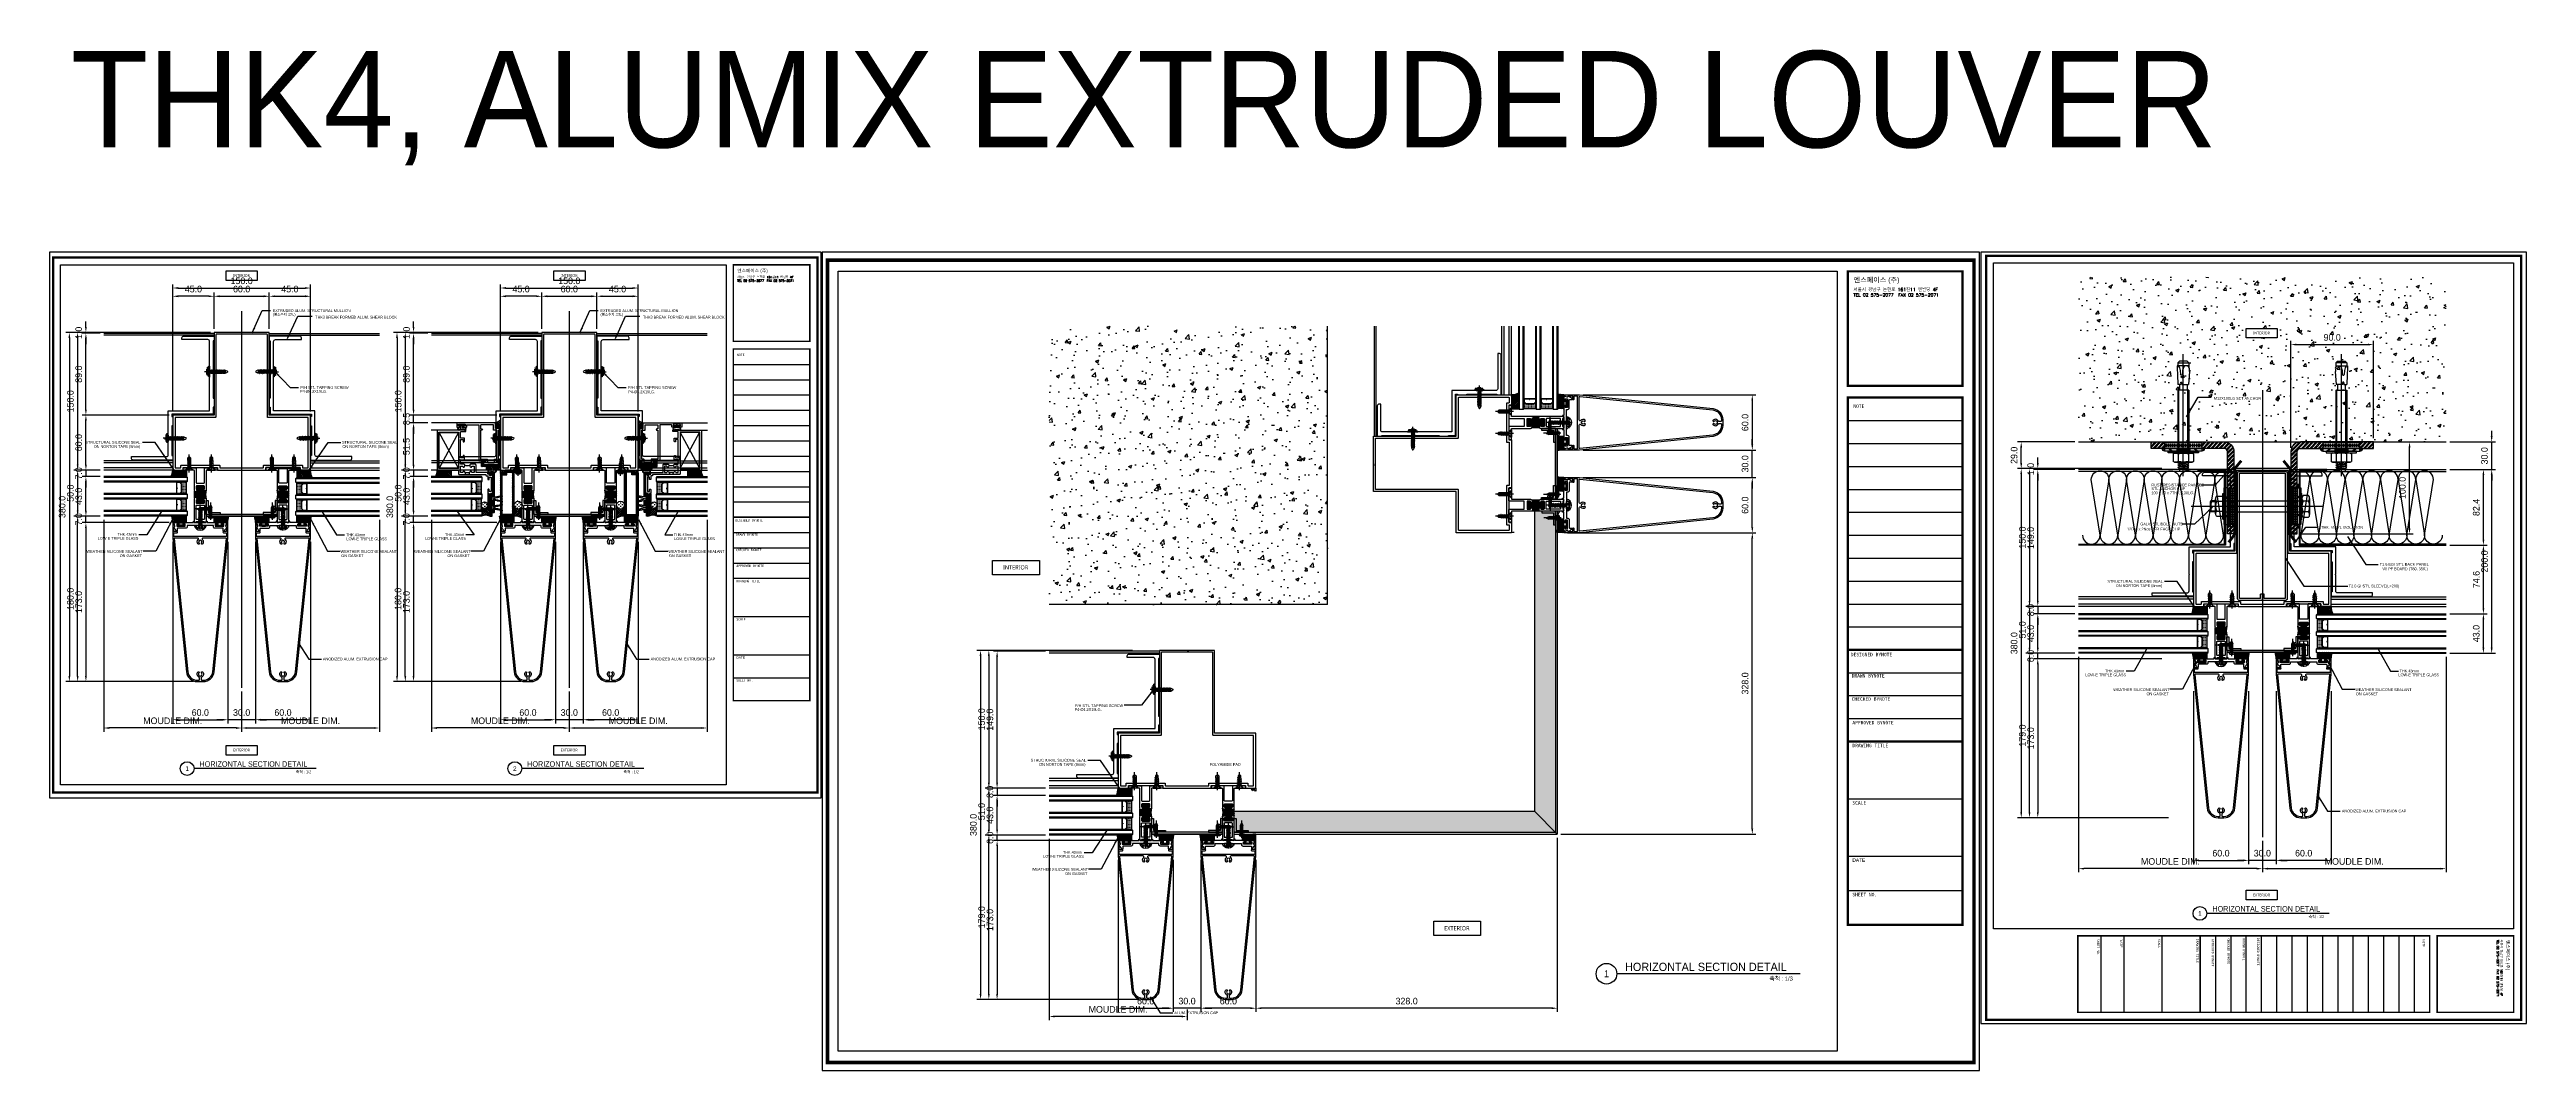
# Model space of a CAD drawing. Header units: millimetres. Extents: x 7297 to 60227, y -7497 to 19324.
# Drawn here: x 48490 to 51186, y 4344 to 5455 of the extents above; entities that cross this region are included whole.
import ezdxf
from ezdxf.enums import TextEntityAlignment as Align

# ---------------------------------------------------------------- set-up
doc = ezdxf.new("R2010")
doc.units = ezdxf.units.MM
for name, color, linetype in [('NS_BRACKET_NUTS', 1, 'Continuous'), ('NS_CAULKING', 8, 'Continuous'), ('NS_COL_CYAN', 4, 'Continuous'), ('NS_COL_GREEN', 3, 'Continuous'), ('NS_COL_L-GREY', 8, 'Continuous'), ('NS_COL_MAGENTA', 6, 'Continuous'), ('NS_COL_RED', 1, 'Continuous'), ('NS_COL_WHITE', 7, 'Continuous'), ('NS_COL_YELLOW', 2, 'Continuous'), ('NS_CON', 8, 'Continuous'), ('NS_DIM', 1, 'Continuous'), ('NS_FORM', 7, 'Continuous'), ('NS_GASKET_3M', 150, 'Continuous'), ('NS_INSUL', 8, 'Continuous'), ('NS_RIVET_SCREW', 1, 'Continuous'), ('NS_TEXT_TITLE', 141, 'Continuous')]:
    doc.layers.add(name, color=color, linetype=linetype)
doc.styles.add('Expo M', font='Expo M.ttf')
doc.styles.add('Gtx', font='', dxfattribs={"width": 0.9})
doc.styles.add('HGTXT', font='romans.shx', dxfattribs={"bigfont": 'whgtxt.shx'})
doc.styles.add('htw', font='')
doc.styles.add('HY울릉도M', font='')
doc.styles.add('HY헤드라인M', font='H2HDRM.TTF')
doc.styles.get('Gtx').set_extended_font_data('Dotum')
doc.styles.get('htw').set_extended_font_data('NanumGothic')
doc.styles.get('HY울릉도M').set_extended_font_data('HY울릉도M')
doc.dimstyles.new('N-SPACE', dxfattribs={"dimscale": 4, "dimtxt": 1.8, "dimasz": 1.5, "dimexe": 1, "dimexo": 1, "dimgap": 1, "dimtad": 1, "dimtoh": 1, "dimdec": 1, "dimzin": 1, "dimdsep": 46, "dimtxsty": 'Expo M', "dimcen": 2, "dimclrd": 1, "dimclre": 1, "dimclrt": 2, "dimadec": 1, "dimazin": 0, "dimtfac": 1, "dimtdec": 1, "dimtix": 1, "dimtmove": 1, "dimatfit": 3, "dimfxl": 1, "dimtolj": 1, "dimtzin": 1, "dimarcsym": 0})
doc.dimstyles.new('Scale (1-2)', dxfattribs={"dimtxt": 3, "dimasz": 2, "dimexe": 1.5, "dimexo": 3, "dimgap": 1, "dimtad": 1, "dimdec": 1, "dimdsep": 46, "dimtxsty": 'HY헤드라인M', "dimblk": 'ARCHTICK', "dimcen": 1.5, "dimdle": 1.5, "dimclrd": 150, "dimclre": 150, "dimclrt": 11, "dimadec": 0, "dimazin": 0, "dimtfac": 1, "dimtdec": 1, "dimtix": 1, "dimtmove": 2, "dimatfit": 3, "dimfxl": 2, "dimtolj": 1, "dimtzin": 9, "dimarcsym": 0})
pattern_1 = [(225, (-394360.3939, 477984.9893), (0.8838834765, -0.8838834765), []), (315, (-394360.3939, 477984.9893), (0.8838834765, 0.8838834765), [])]
pattern_2 = [(360, (-1129450.6423, -1067154.9635), (0.238125, 0.47625), [0, -0.47625])]
pattern_3 = [(52.5, (66667.8417, 36682.118), (4.89413237, -0.16000313), [0, -3.8608, 0, -4.318, 0, -4.1275]), (82.5, (66667.842, 36682.118), (7.168251, 4.4952328), [0, -2.0828, 0, -3.4798, 0, -1.3335]), (122.5, (66667.8417, 36678.994), (0.01437185, 7.9099237), [0, -1.27, 0, -4.572, 0, -5.969]), (132.5, (66667.842, 36678.994), (2.2292932, 7.6355645), [0, -0.635, 0, -2.9972, 0, -3.429])]
pattern_4 = [(90, (41703.3856, -1235.4857), (0.79375, 0.396875), [0, -0.79375])]
pattern_5 = [(90, (41748.3856, -1307.9857), (0.79375, 0.396875), [0, -0.79375])]
pattern_6 = [(225, (-394003.7614, 477984.9893), (0.8838834765, -0.8838834765), []), (315, (-394003.7614, 477984.9893), (0.8838834765, 0.8838834765), [])]
pattern_7 = [(52.5, (67024.474, 36682.118), (4.89413237, -0.16000313), [0, -3.8608, 0, -4.318, 0, -4.1275]), (82.5, (67024.474, 36682.118), (7.168251, 4.4952328), [0, -2.0828, 0, -3.4798, 0, -1.3335]), (122.5, (67024.474, 36678.994), (0.01437185, 7.9099237), [0, -1.27, 0, -4.572, 0, -5.969]), (132.5, (67024.474, 36678.994), (2.2292932, 7.6355645), [0, -0.635, 0, -2.9972, 0, -3.429])]
pattern_8 = [(90, (42060.0181, -1235.4857), (0.79375, 0.396875), [0, -0.79375])]
pattern_9 = [(90, (42105.0181, -1307.9857), (0.79375, 0.396875), [0, -0.79375])]
pattern_10 = [(225, (57251.8045, 7382.8135), (1.12253202, -1.12253202), []), (315, (57251.8045, 7382.8135), (1.12253202, 1.12253202), [])]
pattern_11 = [(45, (13688.4421, 19845.11944), (-0.449012806, 0.449012806), []), (135, (13688.4421, 19845.11944), (-0.449012806, -0.449012806), [])]
pattern_12 = [(225, (13688.4421, 19845.1194), (1.122532015, -1.122532015), []), (315, (13688.4421, 19845.1194), (1.122532015, 1.122532015), [])]
pattern_13 = [(45, (13688.4421, 19845.1194), (-1.122532015, 1.122532015), []), (135, (13688.4421, 19845.1194), (-1.122532015, -1.122532015), [])]
pattern_14 = [(90, (13688.4421, 19845.1194), (-1.905, 1.905), [0.9525, -2.8575]), (180, (13688.9184, 19845.5957), (-1.905, -1.905), [0.9525, -2.8575])]
pattern_15 = [(45, (48675.48074, 5305.6528), (-0.4490128, 0.4490128), []), (135, (48675.48074, 5305.6528), (-0.4490128, -0.4490128), [])]
pattern_16 = [(45, (58035.7801, 7357.894), (-1.12253202, 1.12253202), []), (135, (58035.7801, 7357.894), (-1.12253202, -1.12253202), [])]
pattern_17 = [(90, (58035.7801, 7357.894), (-1.905, 1.905), [0.9525, -2.8575]), (180, (58036.2564, 7358.3702), (-1.905, -1.905), [0.9525, -2.8575])]
pattern_18 = [(360, (-1127251.4246, -1067303.6877), (0.238125, 0.47625), [0, -0.47625])]
pattern_19 = [(360, (-1127251.4246, -1067285.1877), (0.238125, 0.47625), [0, -0.47625])]
pattern_20 = [(45, (51703.8111, 5861.3335), (0.8838835, -0.8838835), [])]
pattern_21 = [(45, (50805.1363, 6716.8406), (-0.8838835, 0.8838835), []), (135, (50805.1363, 6716.8406), (-0.8838835, -0.8838835), [])]
pattern_22 = [(52.5, (68867.0594, 36533.894), (4.89413237, -0.16000313), [0, -3.8608, 0, -4.318, 0, -4.1275]), (82.5, (68867.0594, 36533.894), (7.168251, 4.4952328), [0, -2.0828, 0, -3.4798, 0, -1.3335]), (122.5, (68867.0594, 36530.7697), (0.01437185, 7.9099237), [0, -1.27, 0, -4.572, 0, -5.969]), (132.5, (68867.0594, 36530.77), (2.2292932, 7.6355645), [0, -0.635, 0, -2.9972, 0, -3.429])]
pattern_23 = [(360, (53108.4918, 64041.7423), (1e-15, 3.175), []), (360, (53110.0793, 64040.1548), (1e-15, 3.175), [1.5875, -0.79375])]
pattern_24 = [(225, (-392161.1958, 477836.8151), (0.8838834765, -0.8838834765), []), (315, (-392161.1958, 477836.8151), (0.8838834765, 0.8838834765), [])]
pattern_25 = [(52.5, (67696.7577, 36336.076), (4.89413237, -0.16000313), [0, -3.8608, 0, -4.318, 0, -4.1275]), (82.5, (67696.7577, 36336.076), (7.168251, 4.4952328), [0, -2.0828, 0, -3.4798, 0, -1.3335]), (122.5, (67696.7577, 36332.9518), (0.01437185, 7.9099237), [0, -1.27, 0, -4.572, 0, -5.969]), (132.5, (67696.758, 36332.952), (2.2292932, 7.6355645), [0, -0.635, 0, -2.9972, 0, -3.429])]
pattern_26 = [(225, (-393331.4976, 477638.9971), (0.8838834765, -0.8838834765), []), (315, (-393331.4976, 477638.9971), (0.8838834765, 0.8838834765), [])]
pattern_27 = [(142.5, (18396.753, 22972.9566), (0.16000313, 4.89413237), [0, -3.8608, 0, -4.318, 0, -4.1275]), (172.5, (18396.753, 22972.9566), (-4.4952328, 7.168251), [0, -2.0828, 0, -3.4798, 0, -1.3335]), (212.5, (18399.877, 22972.9566), (-7.9099237, 0.01437185), [0, -1.27, 0, -4.572, 0, -5.969]), (222.5, (18399.877, 22972.9566), (-7.6355645, 2.2292932), [0, -0.635, 0, -2.9972, 0, -3.429])]
pattern_28 = [(315, (-422906.1683, -438055.2986), (0.8838834765, 0.8838834765), []), (45, (-422906.1683, -438055.2986), (-0.8838834765, 0.8838834765), [])]

# ---------------------------------------------------------------- blocks, each defined once
blk = doc.blocks.new('GASKET-11')
h = blk.add_hatch()
h.set_pattern_fill('ANSI31', color=256, scale=0.2, style=0)
h.set_pattern_definition([(135, (498.1268, -5375.5041), (0.449012806, 0.449012806), [])])
h.paths.add_polyline_path([(-5.8, 10.5), (-5.4, 10.8), (-5.2, 10.6), (-4.7, 9.8), (-4.3, 9.6), (-4, 9.8), (-3.5, 10.6), (-3.2, 10.8), (-3, 10.6), (-2.5, 9.8), (-2.2, 9.6), (-1.8, 9.8), (-1.3, 10.6), (-1.1, 10.8), (-0.8, 10.6), (-0.3, 9.8), (0, 9.6), (0.3, 9.8), (0.8, 10.6), (1.1, 10.8), (1.3, 10.6), (1.8, 9.8), (2.1, 9.6), (2.5, 9.8), (3, 10.6), (3.2, 10.8), (3.5, 10.6), (4, 9.8), (4.3, 9.6), (4.7, 9.8), (5.2, 10.6), (5.4, 10.8), (5.8, 10.5), (5.8, 3.8), (4.2, 3.8), (3.6, 3.9), (3.3, 3.7), (3.3, 2), (4.1, 2), (4.1, 1.7), (2.7, 0.3), (2.1, 0), (-2.1, 0), (-2.7, 0.3), (-4.1, 1.7), (-4.1, 2), (-3.3, 2), (-3.3, 3.7), (-3.6, 3.9), (-4.2, 3.8), (-5.8, 3.8)])
h.paths.add_polyline_path([(-1.5, 3.6), (-2, 3.1), (-2, 1.4), (-1.5, 1), (1.5, 1), (2, 1.4), (2, 3.1), (1.8, 3.5), (1.5, 3.6)], flags=16)
blk.add_lwpolyline([(-4.1, 1.7), (-4.1, 2), (-3.3, 2), (-3.3, 3.7), (-3.6, 3.9), (-4.2, 3.8), (-5.8, 3.8), (-5.8, 10.5), (-5.4, 10.8), (-5.2, 10.6), (-4.7, 9.8), (-4.3, 9.6), (-4, 9.8), (-3.5, 10.6), (-3.2, 10.8), (-3, 10.6), (-2.5, 9.8), (-2.2, 9.6), (-1.8, 9.8), (-1.3, 10.6), (-1.1, 10.8), (-0.8, 10.6), (-0.3, 9.8), (0, 9.6), (0.3, 9.8), (0.8, 10.6), (1.1, 10.8), (1.3, 10.6), (1.8, 9.8), (2.1, 9.6), (2.5, 9.8), (3, 10.6), (3.2, 10.8), (3.5, 10.6), (4, 9.8), (4.3, 9.6), (4.7, 9.8), (5.2, 10.6), (5.4, 10.8), (5.8, 10.5), (5.8, 3.8), (4.2, 3.8), (3.6, 3.9), (3.3, 3.7), (3.3, 2), (4.1, 2), (4.1, 1.7), (2.7, 0.3), (2.1, 0), (-2.1, 0), (-2.7, 0.3), (-4.1, 1.7)])
blk.add_lwpolyline([(1.5, 1), (2, 1.4), (2, 3.1), (1.8, 3.5), (1.8, 3.5), (1.5, 3.6), (-1.5, 3.6), (-2, 3.1), (-2, 1.4), (-1.5, 1)], close=True)
blk = doc.blocks.new('Screw_4')
for p, q in [((-2.3, 0), (17.3, 0)), ((0.3, 0.5), (0.3, 4)), ((3.2, 1.5), (2.3, 1.5)), ((3.4, 2), (4.1, -2)), ((3.5, 2), (4.2, -2)), ((5, 1.5), (3.7, 1.5)), ((5.2, 2), (5.9, -2)), ((5.3, 2), (6, -2)), ((6.8, 1.5), (5.5, 1.5)), ((7, 2), (7.7, -2)), ((7.1, 2), (7.8, -2)), ((8.6, 1.5), (7.3, 1.5)), ((8.8, 2), (9.5, -2)), ((8.9, 2), (9.6, -2)), ((10.4, 1.5), (9.1, 1.5)), ((10.6, 2), (11.3, -2)), ((10.7, 2), (11.4, -2)), ((14.9, 0.1), (10.9, 0)), ((0.3, -0.5), (0.3, -4)), ((3.9, -1.5), (2.3, -1.5)), ((5.7, -1.5), (4.4, -1.5)), ((7.5, -1.5), (6.2, -1.5)), ((9.3, -1.5), (8, -1.5)), ((11.1, -1.5), (9.8, -1.5))]:
    blk.add_line(p, q)
for points in [[(0, -4), (0, -0.5), (0.9, -0.5), (0.9, 0.5), (0, 0.5), (0, 4), (0.3, 4), (2.3, 1.5), (2.3, -1.5), (0.3, -4), (0, -4)], [(3.5, 2), (3.4, 2), (3.2, 1.5), (3.9, -1.5), (4.1, -2), (4.2, -2), (4.4, -1.5), (3.7, 1.5), (3.5, 2)], [(5.3, 2), (5.2, 2), (5, 1.5), (5.7, -1.5), (5.9, -2), (6, -2), (6.2, -1.5), (5.5, 1.5), (5.3, 2)], [(7.1, 2), (7, 2), (6.8, 1.5), (7.5, -1.5), (7.7, -2), (7.8, -2), (8, -1.5), (7.3, 1.5), (7.1, 2)], [(8.9, 2), (8.8, 2), (8.6, 1.5), (9.3, -1.5), (9.5, -2), (9.6, -2), (9.8, -1.5), (9.1, 1.5), (8.9, 2)], [(10.7, 2), (10.6, 2), (10.4, 1.5), (11.1, -1.5), (11.3, -2), (11.4, -2), (11.6, -1.5), (10.9, 1.5), (10.7, 2)], [(10.9, 1.5), (13.5, 1.5), (15, 0), (13.5, -1.5), (11.6, -1.5)], [(10.9, 1.5), (10.9, 0.2), (14.5, -0.5)]]:
    blk.add_lwpolyline(points)
blk = doc.blocks.new('Screw_21')
for p, q in [((-2.8, 0), (25.6, 0)), ((2.8, 2), (0.4, 2)), ((3.7, 1.6), (2.8, 1.6)), ((3.9, 2), (4.6, -2)), ((4, 2), (4.7, -2)), ((5.1, 1.6), (4.2, 1.6)), ((5.2, 2), (5.9, -2)), ((5.4, 2), (6.1, -2)), ((6.4, 1.6), (5.6, 1.6)), ((6.6, 2), (7.3, -2)), ((6.7, 2), (7.4, -2)), ((7.8, 1.6), (6.9, 1.6)), ((8, 2), (8.7, -2)), ((8.1, 2), (8.8, -2)), ((9.1, 1.6), (8.3, 1.6)), ((9.3, 2), (10, -2)), ((9.5, 2), (10.2, -2)), ((10.5, 1.6), (9.6, 1.6)), ((10.7, 2), (11.4, -2)), ((10.8, 2), (11.5, -2)), ((11.9, 1.6), (11, 1.6)), ((12, 2), (12.7, -2)), ((12.2, 2), (12.9, -2)), ((13.2, 1.6), (12.4, 1.6)), ((13.4, 2), (14.1, -2)), ((13.5, 2), (14.2, -2)), ((14.6, 1.6), (13.7, 1.6)), ((14.7, 2), (15.5, -2)), ((14.9, 2), (15.6, -2)), ((15.9, 1.6), (15.1, 1.6)), ((16.1, 2), (16.8, -2)), ((16.3, 2), (17, -2)), ((17.3, 1.6), (16.4, 1.6)), ((17.5, 2), (18.2, -2)), ((17.6, 2), (18.3, -2)), ((18.7, 1.6), (17.8, 1.6)), ((18.8, 2), (19.5, -2)), ((19, 2), (19.7, -2)), ((22.8, 0), (19.2, 1.6)), ((22.8, 0), (19.8, -1.6)), ((20.3, 1.6), (20.8, -1.6)), ((20.4, 1.6), (21, -1.6)), ((2.8, -2), (0.4, -2)), ((4.4, -1.6), (2.8, -1.6)), ((5.7, -1.6), (4.9, -1.6)), ((7.1, -1.6), (6.2, -1.6)), ((8.5, -1.6), (7.6, -1.6)), ((9.8, -1.6), (9, -1.6)), ((11.2, -1.6), (10.3, -1.6)), ((12.5, -1.6), (11.7, -1.6)), ((13.9, -1.6), (13, -1.6)), ((15.3, -1.6), (14.4, -1.6)), ((16.6, -1.6), (15.8, -1.6)), ((18, -1.6), (17.1, -1.6)), ((19.3, -1.6), (18.5, -1.6))]:
    blk.add_line(p, q)
for points in [[(0, -3.4), (0, 3.4), (0.4, 4), (2.8, 4), (2.8, -4.1), (0.4, -4.1), (0, -3.4)], [(4, 2), (3.9, 2), (3.7, 1.6), (4.4, -1.6), (4.6, -2), (4.7, -2), (4.9, -1.6), (4.2, 1.6), (4, 2)], [(5.4, 2), (5.2, 2), (5.1, 1.6), (5.7, -1.6), (5.9, -2), (6.1, -2), (6.2, -1.6), (5.6, 1.6), (5.4, 2)], [(6.7, 2), (6.6, 2), (6.4, 1.6), (7.1, -1.6), (7.3, -2), (7.4, -2), (7.6, -1.6), (6.9, 1.6), (6.7, 2)], [(8.1, 2), (8, 2), (7.8, 1.6), (8.5, -1.6), (8.7, -2), (8.8, -2), (9, -1.6), (8.3, 1.6), (8.1, 2)], [(9.5, 2), (9.3, 2), (9.1, 1.6), (9.8, -1.6), (10, -2), (10.2, -2), (10.3, -1.6), (9.6, 1.6), (9.5, 2)], [(10.8, 2), (10.7, 2), (10.5, 1.6), (11.2, -1.6), (11.4, -2), (11.5, -2), (11.7, -1.6), (11, 1.6), (10.8, 2)], [(12.2, 2), (12, 2), (11.9, 1.6), (12.5, -1.6), (12.7, -2), (12.9, -2), (13, -1.6), (12.4, 1.6), (12.2, 2)], [(13.5, 2), (13.4, 2), (13.2, 1.6), (13.9, -1.6), (14.1, -2), (14.2, -2), (14.4, -1.6), (13.7, 1.6), (13.5, 2)], [(14.9, 2), (14.7, 2), (14.6, 1.6), (15.3, -1.6), (15.5, -2), (15.6, -2), (15.8, -1.6), (15.1, 1.6), (14.9, 2)], [(16.3, 2), (16.1, 2), (15.9, 1.6), (16.6, -1.6), (16.8, -2), (17, -2), (17.1, -1.6), (16.4, 1.6), (16.3, 2)], [(17.6, 2), (17.5, 2), (17.3, 1.6), (18, -1.6), (18.2, -2), (18.3, -2), (18.5, -1.6), (17.8, 1.6), (17.6, 2)], [(19, 2), (18.8, 2), (18.7, 1.6), (19.3, -1.6), (19.5, -2), (19.7, -2), (19.8, -1.6), (19.2, 1.6), (19, 2)], [(20.4, 1.6), (20.3, 1.6), (20.2, 1.2), (20.7, -1.2), (20.8, -1.6), (21, -1.6), (21.1, -1.2), (20.6, 1.2), (20.4, 1.6)]]:
    blk.add_lwpolyline(points)
for centre, radius, start, end in [((2.7, 3.4), 2.71, 179.9947, 210.5371), ((5.7, 0), 5.65, 159.0019, 200.9981), ((2.7, -3.4), 2.71, 149.4629, 180.0053)]:
    blk.add_arc(centre, radius, start, end)
blk = doc.blocks.new('*D483')
at = {"layer": 'NS_DIM', "color": 1, "lineweight": -2, "transparency": 16777216}
for p, q in [((48545.4, 4997.6), (48516.9, 4997.6)), ((48520.9, 4991.6), (48520.9, 4953.6)), ((48545.4, 4947.6), (48516.9, 4947.6))]:
    blk.add_line(p, q, dxfattribs=at)
at = {"layer": 'NS_DIM', "color": 1, "transparency": 16777216}
for points in [[(48519.9, 4991.6), (48521.9, 4991.6), (48520.9, 4997.6)], [(48519.9, 4953.6), (48521.9, 4953.6), (48520.9, 4947.6)]]:
    blk.add_solid(points, dxfattribs=at)
at = {"layer": 'NS_DIM', "color": 2, "transparency": 16777216, "insert": (48513.1, 4972.6), "char_height": 7.2, "attachment_point": 5, "rotation": 90, "style": 'Expo M'}
blk.add_mtext('\\A1;50.0', dxfattribs=at)
blk = doc.blocks.new('*D482')
at = {"layer": 'NS_DIM', "color": 1, "lineweight": -2, "transparency": 16777216}
for p, q in [((48545.4, 4997.6), (48525.9, 4997.6)), ((48545.4, 4990.6), (48525.9, 4990.6)), ((48529.9, 5003.6), (48529.9, 5009.6)), ((48529.9, 4997.6), (48529.9, 4990.6)), ((48529.9, 4984.6), (48529.9, 4978.6))]:
    blk.add_line(p, q, dxfattribs=at)
at = {"layer": 'NS_DIM', "color": 1, "transparency": 16777216}
for points in [[(48528.9, 5003.6), (48530.9, 5003.6), (48529.9, 4997.6)], [(48528.9, 4984.6), (48530.9, 4984.6), (48529.9, 4990.6)]]:
    blk.add_solid(points, dxfattribs=at)
at = {"layer": 'NS_DIM', "color": 2, "transparency": 16777216, "insert": (48522.1, 4994.1), "char_height": 7.2, "attachment_point": 5, "rotation": 90, "style": 'Expo M'}
blk.add_mtext('\\A1;7.0', dxfattribs=at)
blk = doc.blocks.new('*D481')
at = {"layer": 'NS_DIM', "color": 1, "lineweight": -2, "transparency": 16777216}
for p, q in [((48620.4, 5057.6), (48525.9, 5057.6)), ((48529.9, 5003.6), (48529.9, 5051.6)), ((48545.4, 4997.6), (48525.9, 4997.6))]:
    blk.add_line(p, q, dxfattribs=at)
at = {"layer": 'NS_DIM', "color": 1, "transparency": 16777216}
for points in [[(48528.9, 5051.6), (48530.9, 5051.6), (48529.9, 5057.6)], [(48528.9, 5003.6), (48530.9, 5003.6), (48529.9, 4997.6)]]:
    blk.add_solid(points, dxfattribs=at)
at = {"layer": 'NS_DIM', "color": 2, "transparency": 16777216, "insert": (48522.1, 5027.6), "char_height": 7.2, "attachment_point": 5, "rotation": 90, "style": 'Expo M'}
blk.add_mtext('\\A1;60.0', dxfattribs=at)
blk = doc.blocks.new('*D480')
at = {"layer": 'NS_DIM', "color": 1, "lineweight": -2, "transparency": 16777216}
for p, q in [((48545.4, 5146.6), (48525.9, 5146.6)), ((48529.9, 5063.6), (48529.9, 5140.6)), ((48620.4, 5057.6), (48525.9, 5057.6))]:
    blk.add_line(p, q, dxfattribs=at)
at = {"layer": 'NS_DIM', "color": 1, "transparency": 16777216}
for points in [[(48528.9, 5140.6), (48530.9, 5140.6), (48529.9, 5146.6)], [(48528.9, 5063.6), (48530.9, 5063.6), (48529.9, 5057.6)]]:
    blk.add_solid(points, dxfattribs=at)
at = {"layer": 'NS_DIM', "color": 2, "transparency": 16777216, "insert": (48522.1, 5102.1), "char_height": 7.2, "attachment_point": 5, "rotation": 90, "style": 'Expo M'}
blk.add_mtext('\\A1;89.0', dxfattribs=at)
blk = doc.blocks.new('*D479')
at = {"layer": 'NS_DIM', "color": 1, "lineweight": -2, "transparency": 16777216}
for p, q in [((48665.4, 5147.6), (48516.9, 5147.6)), ((48520.9, 5141.6), (48520.9, 5003.6)), ((48545.4, 4997.6), (48516.9, 4997.6))]:
    blk.add_line(p, q, dxfattribs=at)
at = {"layer": 'NS_DIM', "color": 1, "transparency": 16777216}
for points in [[(48519.9, 5141.6), (48521.9, 5141.6), (48520.9, 5147.6)], [(48519.9, 5003.6), (48521.9, 5003.6), (48520.9, 4997.6)]]:
    blk.add_solid(points, dxfattribs=at)
at = {"layer": 'NS_DIM', "color": 2, "transparency": 16777216, "insert": (48513.1, 5072.6), "char_height": 7.2, "attachment_point": 5, "rotation": 90, "style": 'Expo M'}
blk.add_mtext('\\A1;150.0', dxfattribs=at)
blk = doc.blocks.new('*D478')
at = {"layer": 'NS_DIM', "color": 1, "lineweight": -2, "transparency": 16777216}
for p, q in [((48545.4, 4947.6), (48525.9, 4947.6)), ((48620.4, 4940.6), (48525.9, 4940.6)), ((48529.9, 4953.6), (48529.9, 4959.6)), ((48529.9, 4940.6), (48529.9, 4947.6)), ((48529.9, 4934.6), (48529.9, 4928.6))]:
    blk.add_line(p, q, dxfattribs=at)
at = {"layer": 'NS_DIM', "color": 1, "transparency": 16777216}
for points in [[(48528.9, 4953.6), (48530.9, 4953.6), (48529.9, 4947.6)], [(48528.9, 4934.6), (48530.9, 4934.6), (48529.9, 4940.6)]]:
    blk.add_solid(points, dxfattribs=at)
at = {"layer": 'NS_DIM', "color": 2, "transparency": 16777216, "insert": (48522.1, 4944.1), "char_height": 7.2, "attachment_point": 5, "rotation": 90, "style": 'Expo M'}
blk.add_mtext('\\A1;7.0', dxfattribs=at)
blk = doc.blocks.new('*D477')
at = {"layer": 'NS_DIM', "color": 1, "lineweight": -2, "transparency": 16777216}
for p, q in [((48545.4, 4990.6), (48525.9, 4990.6)), ((48529.9, 4953.6), (48529.9, 4984.6)), ((48545.4, 4947.6), (48525.9, 4947.6))]:
    blk.add_line(p, q, dxfattribs=at)
at = {"layer": 'NS_DIM', "color": 1, "transparency": 16777216}
for points in [[(48528.9, 4984.6), (48530.9, 4984.6), (48529.9, 4990.6)], [(48528.9, 4953.6), (48530.9, 4953.6), (48529.9, 4947.6)]]:
    blk.add_solid(points, dxfattribs=at)
at = {"layer": 'NS_DIM', "color": 2, "transparency": 16777216, "insert": (48522.1, 4969.1), "char_height": 7.2, "attachment_point": 5, "rotation": 90, "style": 'Expo M'}
blk.add_mtext('\\A1;43.0', dxfattribs=at)
blk = doc.blocks.new('*D476')
at = {"layer": 'NS_DIM', "color": 1, "lineweight": -2, "transparency": 16777216}
for p, q in [((48620.4, 4940.6), (48525.9, 4940.6)), ((48529.9, 4934.6), (48529.9, 4773.6)), ((48647.1, 4767.6), (48525.9, 4767.6))]:
    blk.add_line(p, q, dxfattribs=at)
at = {"layer": 'NS_DIM', "color": 1, "transparency": 16777216}
for points in [[(48528.9, 4934.6), (48530.9, 4934.6), (48529.9, 4940.6)], [(48528.9, 4773.6), (48530.9, 4773.6), (48529.9, 4767.6)]]:
    blk.add_solid(points, dxfattribs=at)
at = {"layer": 'NS_DIM', "color": 2, "transparency": 16777216, "insert": (48522.1, 4854.1), "char_height": 7.2, "attachment_point": 5, "rotation": 90, "style": 'Expo M'}
blk.add_mtext('\\A1;173.0', dxfattribs=at)
blk = doc.blocks.new('*D475')
at = {"layer": 'NS_DIM', "color": 1, "lineweight": -2, "transparency": 16777216}
for p, q in [((48545.4, 4947.6), (48516.9, 4947.6)), ((48520.9, 4773.6), (48520.9, 4941.6)), ((48647.1, 4767.6), (48516.9, 4767.6))]:
    blk.add_line(p, q, dxfattribs=at)
at = {"layer": 'NS_DIM', "color": 1, "transparency": 16777216}
for points in [[(48519.9, 4941.6), (48521.9, 4941.6), (48520.9, 4947.6)], [(48519.9, 4773.6), (48521.9, 4773.6), (48520.9, 4767.6)]]:
    blk.add_solid(points, dxfattribs=at)
at = {"layer": 'NS_DIM', "color": 2, "transparency": 16777216, "insert": (48513.1, 4857.6), "char_height": 7.2, "attachment_point": 5, "rotation": 90, "style": 'Expo M'}
blk.add_mtext('\\A1;180.0', dxfattribs=at)
blk = doc.blocks.new('*D474')
at = {"layer": 'NS_DIM', "color": 1, "lineweight": -2, "transparency": 16777216}
for p, q in [((48665.4, 5147.6), (48507.9, 5147.6)), ((48511.9, 5141.6), (48511.9, 4773.6)), ((48647.1, 4767.6), (48507.9, 4767.6))]:
    blk.add_line(p, q, dxfattribs=at)
at = {"layer": 'NS_DIM', "color": 1, "transparency": 16777216}
for points in [[(48510.9, 5141.6), (48512.9, 5141.6), (48511.9, 5147.6)], [(48510.9, 4773.6), (48512.9, 4773.6), (48511.9, 4767.6)]]:
    blk.add_solid(points, dxfattribs=at)
at = {"layer": 'NS_DIM', "color": 2, "transparency": 16777216, "insert": (48504.1, 4957.6), "char_height": 7.2, "attachment_point": 5, "rotation": 90, "style": 'Expo M'}
blk.add_mtext('\\A1;380.0', dxfattribs=at)
blk = doc.blocks.new('*D473')
at = {"layer": 'NS_DIM', "color": 1, "lineweight": -2, "transparency": 16777216}
for p, q in [((48729.4, 5151.6), (48729.4, 5190.9)), ((48735.4, 5186.9), (48768.4, 5186.9)), ((48774.4, 5061.6), (48774.4, 5190.9))]:
    blk.add_line(p, q, dxfattribs=at)
at = {"layer": 'NS_DIM', "color": 1, "transparency": 16777216}
for points in [[(48735.4, 5187.9), (48735.4, 5185.9), (48729.4, 5186.9)], [(48768.4, 5187.9), (48768.4, 5185.9), (48774.4, 5186.9)]]:
    blk.add_solid(points, dxfattribs=at)
at = {"layer": 'NS_DIM', "color": 2, "transparency": 16777216, "insert": (48751.9, 5194.7), "char_height": 7.2, "attachment_point": 5, "style": 'Expo M'}
blk.add_mtext('\\A1;45.0', dxfattribs=at)
blk = doc.blocks.new('*D472')
at = {"layer": 'NS_DIM', "color": 1, "lineweight": -2, "transparency": 16777216}
for p, q in [((48624.4, 5061.6), (48624.4, 5199.9)), ((48630.4, 5195.9), (48768.4, 5195.9)), ((48774.4, 5061.6), (48774.4, 5199.9))]:
    blk.add_line(p, q, dxfattribs=at)
at = {"layer": 'NS_DIM', "color": 1, "transparency": 16777216}
for points in [[(48630.4, 5196.9), (48630.4, 5194.9), (48624.4, 5195.9)], [(48768.4, 5196.9), (48768.4, 5194.9), (48774.4, 5195.9)]]:
    blk.add_solid(points, dxfattribs=at)
at = {"layer": 'NS_DIM', "color": 2, "transparency": 16777216, "insert": (48699.4, 5203.7), "char_height": 7.2, "attachment_point": 5, "style": 'Expo M'}
blk.add_mtext('\\A1;150.0', dxfattribs=at)
blk = doc.blocks.new('*D471')
at = {"layer": 'NS_DIM', "color": 1, "lineweight": -2, "transparency": 16777216}
for p, q in [((48624.4, 4919.6), (48624.4, 4722)), ((48684.4, 4919.6), (48684.4, 4722)), ((48630.4, 4726), (48678.4, 4726))]:
    blk.add_line(p, q, dxfattribs=at)
at = {"layer": 'NS_DIM', "color": 1, "transparency": 16777216}
for points in [[(48630.4, 4727), (48630.4, 4725), (48624.4, 4726)], [(48678.4, 4727), (48678.4, 4725), (48684.4, 4726)]]:
    blk.add_solid(points, dxfattribs=at)
at = {"layer": 'NS_DIM', "color": 2, "transparency": 16777216, "insert": (48654.4, 4733.8), "char_height": 7.2, "attachment_point": 5, "style": 'Expo M'}
blk.add_mtext('\\A1;60.0', dxfattribs=at)
blk = doc.blocks.new('*D470')
at = {"layer": 'NS_DIM', "color": 1, "lineweight": -2, "transparency": 16777216}
for p, q in [((48684.4, 4919.6), (48684.4, 4722)), ((48714.4, 4919.6), (48714.4, 4722)), ((48678.4, 4726), (48672.4, 4726)), ((48714.4, 4726), (48684.4, 4726)), ((48720.4, 4726), (48726.4, 4726))]:
    blk.add_line(p, q, dxfattribs=at)
at = {"layer": 'NS_DIM', "color": 1, "transparency": 16777216}
for points in [[(48678.4, 4727), (48678.4, 4725), (48684.4, 4726)], [(48720.4, 4727), (48720.4, 4725), (48714.4, 4726)]]:
    blk.add_solid(points, dxfattribs=at)
at = {"layer": 'NS_DIM', "color": 2, "transparency": 16777216, "insert": (48699.4, 4733.8), "char_height": 7.2, "attachment_point": 5, "style": 'Expo M'}
blk.add_mtext('\\A1;30.0', dxfattribs=at)
blk = doc.blocks.new('*D469')
at = {"layer": 'NS_DIM', "color": 1, "lineweight": -2, "transparency": 16777216}
for p, q in [((48714.4, 4919.6), (48714.4, 4722)), ((48774.4, 4919.6), (48774.4, 4722)), ((48768.4, 4726), (48720.4, 4726))]:
    blk.add_line(p, q, dxfattribs=at)
at = {"layer": 'NS_DIM', "color": 1, "transparency": 16777216}
for points in [[(48720.4, 4727), (48720.4, 4725), (48714.4, 4726)], [(48768.4, 4727), (48768.4, 4725), (48774.4, 4726)]]:
    blk.add_solid(points, dxfattribs=at)
at = {"layer": 'NS_DIM', "color": 2, "transparency": 16777216, "insert": (48744.4, 4733.8), "char_height": 7.2, "attachment_point": 5, "style": 'Expo M'}
blk.add_mtext('\\A1;60.0', dxfattribs=at)
blk = doc.blocks.new('선진스틸디테일$0$스크류4')
for p, q in [((-2.2, 2.5), (-2, 2.3)), ((-2, 1.3), (-2.1, 1)), ((-2.1, 1), (-2.1, 0.8)), ((-2.1, 0.8), (-2.1, 0.7)), ((-2.1, 0.7), (-2.1, 0.6)), ((-2.1, 0.6), (-2, 0.5)), ((-2, 2.3), (-2, 2.1)), ((-2, 2.1), (-1.9, 1.8)), ((-1.9, 1.8), (-2, 1.5)), ((-2, 1.5), (-2, 1.3)), ((-2, 0.5), (-1.8, 0.5)), ((-1.8, 0.5), (-1.6, 0.5)), ((-1.6, 0.5), (-1.4, 0.5)), ((-1.4, 0.5), (-1.2, 0.5)), ((-1.2, 0.5), (-1, 0.5)), ((-0.2, 3.5), (-1, 3.5)), ((-1, 0.5), (-0.8, 0.5)), ((-0.8, 0.5), (-0.7, 0.4)), ((-0.7, 0.4), (-0.6, 0.3)), ((-0.6, 0.3), (-0.6, 0.1)), ((-0.6, 0.1), (-0.5, 0)), ((-0.5, 0), (-0.6, -0.1)), ((0, -3.3), (0, 3.3)), ((-2, -2.3), (-2.2, -2.5)), ((-2, -0.5), (-2.1, -0.6)), ((-2.1, -0.6), (-2.1, -0.7)), ((-2.1, -0.7), (-2.1, -0.8)), ((-2.1, -0.8), (-2.1, -1)), ((-2.1, -1), (-2, -1.3)), ((-1.8, -0.5), (-2, -0.5)), ((-2, -1.3), (-2, -1.5)), ((-2, -1.5), (-1.9, -1.8)), ((-1.9, -1.8), (-2, -2.1)), ((-2, -2.1), (-2, -2.3)), ((-1.6, -0.5), (-1.8, -0.5)), ((-1.4, -0.5), (-1.6, -0.5)), ((-1.2, -0.5), (-1.4, -0.5)), ((-1, -0.5), (-1.2, -0.5)), ((-0.8, -0.5), (-1, -0.5)), ((-1, -3.5), (-0.2, -3.5)), ((-0.7, -0.4), (-0.8, -0.5)), ((-0.6, -0.3), (-0.7, -0.4)), ((-0.6, -0.1), (-0.6, -0.3))]:
    blk.add_line(p, q)
at = {"ltscale": 4}
for p, q in [((0, 1.5), (1, 1.5)), ((0.9, -0.1), (1.2, 2)), ((0.9, -0.1), (1, 1.5)), ((1.2, 2), (1, 1.5)), ((1, -0.1), (1.3, 1.9)), ((1, -0.1), (1.5, 1.5)), ((1.3, 2), (1.5, 1.5)), ((1.5, 1.5), (2.2, 1.5)), ((1.6, -1.5), (2.2, 1.5)), ((1.8, -2), (2.4, 2)), ((1.9, -2), (2.5, 1.9)), ((2.1, -1.5), (2.7, 1.5)), ((2.4, 2), (2.2, 1.5)), ((2.5, 2), (2.7, 1.5)), ((2.7, 1.5), (3.4, 1.5)), ((2.8, -1.5), (3.4, 1.5)), ((3, -2), (3.7, 2)), ((3.1, -2), (3.8, 1.9)), ((3.3, -1.5), (3.9, 1.5)), ((3.6, 2), (3.4, 1.5)), ((3.7, 2), (3.9, 1.5)), ((3.9, 1.5), (4.7, 1.5)), ((4, -1.5), (4.7, 1.5)), ((4.2, -2), (4.9, 2)), ((4.3, -2), (5, 1.9)), ((4.5, -1.5), (5.2, 1.5)), ((4.9, 2), (4.7, 1.5)), ((5, 2), (5.2, 1.5)), ((5.2, 1.5), (5.9, 1.5)), ((5.3, -1.5), (5.9, 1.5)), ((5.5, -2), (6.1, 2)), ((5.6, -2), (6.2, 1.9)), ((5.8, -1.5), (6.4, 1.5)), ((6.1, 2), (5.9, 1.5)), ((6.2, 2), (6.4, 1.5)), ((6.4, 1.5), (7.1, 1.5)), ((6.5, -1.5), (7.1, 1.5)), ((6.7, -2), (7.4, 2)), ((6.8, -2), (7.5, 1.9)), ((7, -1.5), (7.6, 1.5)), ((7.3, 2), (7.1, 1.5)), ((7.4, 2), (7.6, 1.5)), ((7.6, 1.5), (12.9, 1.5)), ((7.6, 1.5), (8.4, 1.5)), ((7.7, -1.5), (8.4, 1.5)), ((7.9, -2), (8.6, 2)), ((8, -2), (8.7, 1.9)), ((8.2, -1.5), (8.9, 1.5)), ((8.6, 2), (8.4, 1.5)), ((8.7, 2), (8.9, 1.5)), ((8.9, 1.5), (9.6, 1.5)), ((9, -1.5), (9.6, 1.5)), ((9.2, -2), (9.8, 2)), ((9.3, -2), (9.9, 1.9)), ((9.5, -1.5), (10.1, 1.5)), ((9.8, 2), (9.6, 1.5)), ((9.9, 2), (10.1, 1.5)), ((10.1, 1.5), (10.8, 1.5)), ((10.2, -1.5), (10.8, 1.5)), ((10.4, -2), (11.1, 2)), ((10.5, -2), (11.2, 1.9)), ((10.7, -1.5), (11.3, 1.5)), ((11, 2), (10.8, 1.5)), ((11.1, 2), (11.3, 1.5)), ((11.3, 1.5), (12.1, 1.5)), ((11.4, -1.5), (12.1, 1.5)), ((11.6, -2), (12.3, 2)), ((11.7, -2), (12.4, 1.9)), ((12.3, 2), (12.1, 1.5)), ((12.2, -1.5), (12.9, 1.5)), ((12.4, -2), (13.1, 2)), ((12.5, -2), (13.2, 1.9)), ((12.7, -1.5), (13.4, 1.5)), ((13.1, 2), (12.9, 1.5)), ((13.2, 2), (13.4, 1.5)), ((13.4, 1.5), (14.1, 1.5)), ((13.5, -1.5), (14.1, 1.5)), ((13.7, -2), (14.3, 2)), ((13.8, -2), (14.4, 1.9)), ((14, -1.5), (14.6, 1.5)), ((14.3, 2), (14.1, 1.5)), ((14.4, 2), (14.6, 1.5)), ((14.6, 1.5), (15.3, 1.5)), ((14.7, -1.5), (15.3, 1.5)), ((14.9, -2), (15.6, 2)), ((15, -2), (15.7, 1.9)), ((15.2, -1.5), (15.8, 1.5)), ((15.5, 2), (15.3, 1.5)), ((15.6, 2), (15.8, 1.5)), ((15.8, 1.5), (17, 1.5)), ((15.9, -1.5), (16.6, 1.5)), ((16.1, -2), (16.7, 1.5)), ((16.2, -2), (16.7, 1.3)), ((16.7, 1.5), (16.7, 0)), ((17, 1.5), (19.4, 0.4)), ((0, -1.5), (1.6, -1.5)), ((1.8, -2), (1.6, -1.5)), ((1.9, -2), (2.1, -1.5)), ((2.1, -1.5), (2.8, -1.5)), ((3, -2), (2.8, -1.5)), ((3.1, -2), (3.3, -1.5)), ((3.3, -1.5), (4, -1.5)), ((4.2, -2), (4, -1.5)), ((4.3, -2), (4.5, -1.5)), ((4.5, -1.5), (5.3, -1.5)), ((5.5, -2), (5.3, -1.5)), ((5.6, -2), (5.8, -1.5)), ((5.8, -1.5), (6.5, -1.5)), ((6.7, -2), (6.5, -1.5)), ((6.8, -2), (7, -1.5)), ((7, -1.5), (12.2, -1.5)), ((7, -1.5), (7.7, -1.5)), ((7.9, -2), (7.7, -1.5)), ((8, -2), (8.2, -1.5)), ((8.2, -1.5), (9, -1.5)), ((9.2, -2), (9, -1.5)), ((9.3, -2), (9.5, -1.5)), ((9.5, -1.5), (10.2, -1.5)), ((10.4, -2), (10.2, -1.5)), ((10.5, -2), (10.7, -1.5)), ((10.7, -1.5), (11.4, -1.5)), ((11.6, -2), (11.4, -1.5)), ((11.7, -2), (11.9, -1.5)), ((12.4, -2), (12.2, -1.5)), ((12.5, -2), (12.7, -1.5)), ((12.7, -1.5), (13.5, -1.5)), ((13.7, -2), (13.5, -1.5)), ((13.8, -2), (14, -1.5)), ((14, -1.5), (14.7, -1.5)), ((14.9, -2), (14.7, -1.5)), ((15, -2), (15.2, -1.5)), ((15.2, -1.5), (15.9, -1.5)), ((16.1, -2), (15.9, -1.5)), ((16.2, -2), (16.4, -1.5)), ((16.4, -1.5), (16.7, 0)), ((16.4, -1.5), (17, -1.5)), ((17, -1.5), (19.4, -0.4))]:
    blk.add_line(p, q, dxfattribs=at)
for centre, radius, start, end in [((6.8, 0), 9.36, 164.205, 195.795), ((-1, 2.2), 1.3, 90.0233, 164.4114), ((-0.2, 3.3), 0.2, 0, 90), ((-1, -2.2), 1.3, 195.5886, 269.9767), ((-0.2, -3.3), 0.2, 270, 0)]:
    blk.add_arc(centre, radius, start, end)
for centre, radius, start, end in [((1.2, 1.9), 0.0925, 60.0753, 130.1339), ((2.5, 1.9), 0.0925, 60.0753, 130.1339), ((3.7, 1.9), 0.0925, 60.0753, 130.1339), ((4.9, 1.9), 0.0925, 60.0753, 130.1339), ((6.2, 1.9), 0.0925, 60.0753, 130.1339), ((7.4, 1.9), 0.0925, 60.0753, 130.1339), ((8.6, 1.9), 0.0925, 60.0753, 130.1339), ((9.8, 1.9), 0.0925, 60.0753, 130.1339), ((11.1, 1.9), 0.0925, 60.0753, 130.1339), ((12.3, 1.9), 0.0925, 60.0753, 130.1339), ((13.1, 1.9), 0.0925, 60.0753, 130.1339), ((14.3, 1.9), 0.0925, 60.0753, 130.1339), ((15.6, 1.9), 0.0925, 60.0753, 130.1339), ((19.1, 0), 0.46, 305.1627, 54.8373), ((0.9, 0), 0.0602, 200.6851, 319.2729), ((1.8, -1.9), 0.0925, 240.0753, 310.1339), ((3.1, -1.9), 0.0925, 240.0753, 310.1339), ((4.3, -1.9), 0.0925, 240.0753, 310.1339), ((5.5, -1.9), 0.0925, 240.0753, 310.1339), ((6.8, -1.9), 0.0925, 240.0753, 310.1339), ((8, -1.9), 0.0925, 240.0753, 310.1339), ((9.2, -1.9), 0.0925, 240.0753, 310.1339), ((10.5, -1.9), 0.0925, 240.0753, 310.1339), ((11.7, -1.9), 0.0925, 240.0753, 310.1339), ((12.5, -1.9), 0.0925, 240.0753, 310.1339), ((13.7, -1.9), 0.0925, 240.0753, 310.1339), ((15, -1.9), 0.0925, 240.0753, 310.1339), ((16.2, -1.9), 0.0925, 240.0753, 310.1339)]:
    blk.add_arc(centre, radius, start, end, dxfattribs=at)
blk = doc.blocks.new('*D468')
at = {"layer": 'NS_DIM', "color": 1, "lineweight": -2, "transparency": 16777216}
for p, q in [((48849.4, 4943.6), (48849.4, 4713)), ((48699.4, 4756.8), (48699.4, 4713)), ((48705.4, 4717), (48843.4, 4717))]:
    blk.add_line(p, q, dxfattribs=at)
at = {"layer": 'NS_DIM', "color": 1, "transparency": 16777216}
for points in [[(48705.4, 4718), (48705.4, 4716), (48699.4, 4717)], [(48843.4, 4718), (48843.4, 4716), (48849.4, 4717)]]:
    blk.add_solid(points, dxfattribs=at)
at = {"layer": 'NS_DIM', "color": 2, "transparency": 16777216, "insert": (48774.4, 4724.8), "char_height": 7.2, "attachment_point": 5, "style": 'Expo M'}
blk.add_mtext('\\A1;MOUDLE DIM.', dxfattribs=at)
blk = doc.blocks.new('*D467')
at = {"layer": 'NS_DIM', "color": 1, "lineweight": -2, "transparency": 16777216}
for p, q in [((48549.4, 4943.6), (48549.4, 4713)), ((48699.4, 4756.8), (48699.4, 4713)), ((48693.4, 4717), (48555.4, 4717))]:
    blk.add_line(p, q, dxfattribs=at)
at = {"layer": 'NS_DIM', "color": 1, "transparency": 16777216}
for points in [[(48555.4, 4718), (48555.4, 4716), (48549.4, 4717)], [(48693.4, 4718), (48693.4, 4716), (48699.4, 4717)]]:
    blk.add_solid(points, dxfattribs=at)
at = {"layer": 'NS_DIM', "color": 2, "transparency": 16777216, "insert": (48624.4, 4724.8), "char_height": 7.2, "attachment_point": 5, "style": 'Expo M'}
blk.add_mtext('\\A1;MOUDLE DIM.', dxfattribs=at)
blk = doc.blocks.new('*D466')
at = {"layer": 'NS_DIM', "color": 1, "lineweight": -2, "transparency": 16777216}
for p, q in [((48624.4, 5061.6), (48624.4, 5190.9)), ((48663.4, 5186.9), (48630.4, 5186.9)), ((48669.4, 5151.6), (48669.4, 5190.9))]:
    blk.add_line(p, q, dxfattribs=at)
at = {"layer": 'NS_DIM', "color": 1, "transparency": 16777216}
for points in [[(48630.4, 5187.9), (48630.4, 5185.9), (48624.4, 5186.9)], [(48663.4, 5187.9), (48663.4, 5185.9), (48669.4, 5186.9)]]:
    blk.add_solid(points, dxfattribs=at)
at = {"layer": 'NS_DIM', "color": 2, "transparency": 16777216, "insert": (48646.9, 5194.7), "char_height": 7.2, "attachment_point": 5, "style": 'Expo M'}
blk.add_mtext('\\A1;45.0', dxfattribs=at)
blk = doc.blocks.new('*D465')
at = {"layer": 'NS_DIM', "color": 1, "lineweight": -2, "transparency": 16777216}
for p, q in [((48669.4, 5151.6), (48669.4, 5190.9)), ((48675.4, 5186.9), (48723.4, 5186.9)), ((48729.4, 5151.6), (48729.4, 5190.9))]:
    blk.add_line(p, q, dxfattribs=at)
at = {"layer": 'NS_DIM', "color": 1, "transparency": 16777216}
for points in [[(48675.4, 5187.9), (48675.4, 5185.9), (48669.4, 5186.9)], [(48723.4, 5187.9), (48723.4, 5185.9), (48729.4, 5186.9)]]:
    blk.add_solid(points, dxfattribs=at)
at = {"layer": 'NS_DIM', "color": 2, "transparency": 16777216, "insert": (48699.4, 5194.7), "char_height": 7.2, "attachment_point": 5, "style": 'Expo M'}
blk.add_mtext('\\A1;60.0', dxfattribs=at)
blk = doc.blocks.new('*D464')
at = {"layer": 'NS_DIM', "color": 1, "lineweight": -2, "transparency": 16777216}
for p, q in [((48902, 4997.6), (48873.5, 4997.6)), ((48877.5, 4991.6), (48877.5, 4953.6)), ((48902, 4947.6), (48873.5, 4947.6))]:
    blk.add_line(p, q, dxfattribs=at)
at = {"layer": 'NS_DIM', "color": 1, "transparency": 16777216}
for points in [[(48876.5, 4991.6), (48878.5, 4991.6), (48877.5, 4997.6)], [(48876.5, 4953.6), (48878.5, 4953.6), (48877.5, 4947.6)]]:
    blk.add_solid(points, dxfattribs=at)
at = {"layer": 'NS_DIM', "color": 2, "transparency": 16777216, "insert": (48869.8, 4972.6), "char_height": 7.2, "attachment_point": 5, "rotation": 90, "style": 'Expo M'}
blk.add_mtext('\\A1;50.0', dxfattribs=at)
blk = doc.blocks.new('*D463')
at = {"layer": 'NS_DIM', "color": 1, "lineweight": -2, "transparency": 16777216}
for p, q in [((48902, 4997.6), (48882.5, 4997.6)), ((48902, 4990.6), (48882.5, 4990.6)), ((48886.5, 5003.6), (48886.5, 5009.6)), ((48886.5, 4997.6), (48886.5, 4990.6)), ((48886.5, 4984.6), (48886.5, 4978.6))]:
    blk.add_line(p, q, dxfattribs=at)
at = {"layer": 'NS_DIM', "color": 1, "transparency": 16777216}
for points in [[(48885.5, 5003.6), (48887.5, 5003.6), (48886.5, 4997.6)], [(48885.5, 4984.6), (48887.5, 4984.6), (48886.5, 4990.6)]]:
    blk.add_solid(points, dxfattribs=at)
at = {"layer": 'NS_DIM', "color": 2, "transparency": 16777216, "insert": (48878.8, 4994.1), "char_height": 7.2, "attachment_point": 5, "rotation": 90, "style": 'Expo M'}
blk.add_mtext('\\A1;7.0', dxfattribs=at)
blk = doc.blocks.new('*D462')
at = {"layer": 'NS_DIM', "color": 1, "lineweight": -2, "transparency": 16777216}
for p, q in [((48902, 5049), (48882.5, 5049)), ((48886.5, 5003.6), (48886.5, 5043)), ((48902, 4997.6), (48882.5, 4997.6))]:
    blk.add_line(p, q, dxfattribs=at)
at = {"layer": 'NS_DIM', "color": 1, "transparency": 16777216}
for points in [[(48885.5, 5043), (48887.5, 5043), (48886.5, 5049)], [(48885.5, 5003.6), (48887.5, 5003.6), (48886.5, 4997.6)]]:
    blk.add_solid(points, dxfattribs=at)
at = {"layer": 'NS_DIM', "color": 2, "transparency": 16777216, "insert": (48878.8, 5023.3), "char_height": 7.2, "attachment_point": 5, "rotation": 90, "style": 'Expo M'}
blk.add_mtext('\\A1;51.5', dxfattribs=at)
blk = doc.blocks.new('*D461')
at = {"layer": 'NS_DIM', "color": 1, "lineweight": -2, "transparency": 16777216}
for p, q in [((48902, 5146.6), (48882.5, 5146.6)), ((48886.5, 5063.6), (48886.5, 5140.6)), ((48977, 5057.6), (48882.5, 5057.6))]:
    blk.add_line(p, q, dxfattribs=at)
at = {"layer": 'NS_DIM', "color": 1, "transparency": 16777216}
for points in [[(48885.5, 5140.6), (48887.5, 5140.6), (48886.5, 5146.6)], [(48885.5, 5063.6), (48887.5, 5063.6), (48886.5, 5057.6)]]:
    blk.add_solid(points, dxfattribs=at)
at = {"layer": 'NS_DIM', "color": 2, "transparency": 16777216, "insert": (48878.7, 5102.1), "char_height": 7.2, "attachment_point": 5, "rotation": 90, "style": 'Expo M'}
blk.add_mtext('\\A1;89.0', dxfattribs=at)
blk = doc.blocks.new('*D460')
at = {"layer": 'NS_DIM', "color": 1, "lineweight": -2, "transparency": 16777216}
for p, q in [((49022, 5147.6), (48873.5, 5147.6)), ((48877.5, 5141.6), (48877.5, 5003.6)), ((48902, 4997.6), (48873.5, 4997.6))]:
    blk.add_line(p, q, dxfattribs=at)
at = {"layer": 'NS_DIM', "color": 1, "transparency": 16777216}
for points in [[(48876.5, 5141.6), (48878.5, 5141.6), (48877.5, 5147.6)], [(48876.5, 5003.6), (48878.5, 5003.6), (48877.5, 4997.6)]]:
    blk.add_solid(points, dxfattribs=at)
at = {"layer": 'NS_DIM', "color": 2, "transparency": 16777216, "insert": (48869.8, 5072.6), "char_height": 7.2, "attachment_point": 5, "rotation": 90, "style": 'Expo M'}
blk.add_mtext('\\A1;150.0', dxfattribs=at)
blk = doc.blocks.new('*D459')
at = {"layer": 'NS_DIM', "color": 1, "lineweight": -2, "transparency": 16777216}
for p, q in [((48902, 4947.6), (48882.5, 4947.6)), ((48977, 4940.6), (48882.5, 4940.6)), ((48886.5, 4953.6), (48886.5, 4959.6)), ((48886.5, 4940.6), (48886.5, 4947.6)), ((48886.5, 4934.6), (48886.5, 4928.6))]:
    blk.add_line(p, q, dxfattribs=at)
at = {"layer": 'NS_DIM', "color": 1, "transparency": 16777216}
for points in [[(48885.5, 4953.6), (48887.5, 4953.6), (48886.5, 4947.6)], [(48885.5, 4934.6), (48887.5, 4934.6), (48886.5, 4940.6)]]:
    blk.add_solid(points, dxfattribs=at)
at = {"layer": 'NS_DIM', "color": 2, "transparency": 16777216, "insert": (48878.8, 4944.1), "char_height": 7.2, "attachment_point": 5, "rotation": 90, "style": 'Expo M'}
blk.add_mtext('\\A1;7.0', dxfattribs=at)
blk = doc.blocks.new('*D458')
at = {"layer": 'NS_DIM', "color": 1, "lineweight": -2, "transparency": 16777216}
for p, q in [((48902, 4990.6), (48882.5, 4990.6)), ((48886.5, 4953.6), (48886.5, 4984.6)), ((48902, 4947.6), (48882.5, 4947.6))]:
    blk.add_line(p, q, dxfattribs=at)
at = {"layer": 'NS_DIM', "color": 1, "transparency": 16777216}
for points in [[(48885.5, 4984.6), (48887.5, 4984.6), (48886.5, 4990.6)], [(48885.5, 4953.6), (48887.5, 4953.6), (48886.5, 4947.6)]]:
    blk.add_solid(points, dxfattribs=at)
at = {"layer": 'NS_DIM', "color": 2, "transparency": 16777216, "insert": (48878.8, 4969.1), "char_height": 7.2, "attachment_point": 5, "rotation": 90, "style": 'Expo M'}
blk.add_mtext('\\A1;43.0', dxfattribs=at)
blk = doc.blocks.new('*D457')
at = {"layer": 'NS_DIM', "color": 1, "lineweight": -2, "transparency": 16777216}
for p, q in [((48977, 4940.6), (48882.5, 4940.6)), ((48886.5, 4934.6), (48886.5, 4773.6)), ((49003.8, 4767.6), (48882.5, 4767.6))]:
    blk.add_line(p, q, dxfattribs=at)
at = {"layer": 'NS_DIM', "color": 1, "transparency": 16777216}
for points in [[(48885.5, 4934.6), (48887.5, 4934.6), (48886.5, 4940.6)], [(48885.5, 4773.6), (48887.5, 4773.6), (48886.5, 4767.6)]]:
    blk.add_solid(points, dxfattribs=at)
at = {"layer": 'NS_DIM', "color": 2, "transparency": 16777216, "insert": (48878.8, 4854.1), "char_height": 7.2, "attachment_point": 5, "rotation": 90, "style": 'Expo M'}
blk.add_mtext('\\A1;173.0', dxfattribs=at)
blk = doc.blocks.new('*D456')
at = {"layer": 'NS_DIM', "color": 1, "lineweight": -2, "transparency": 16777216}
for p, q in [((48902, 4947.6), (48873.5, 4947.6)), ((48877.5, 4773.6), (48877.5, 4941.6)), ((49003.8, 4767.6), (48873.5, 4767.6))]:
    blk.add_line(p, q, dxfattribs=at)
at = {"layer": 'NS_DIM', "color": 1, "transparency": 16777216}
for points in [[(48876.5, 4941.6), (48878.5, 4941.6), (48877.5, 4947.6)], [(48876.5, 4773.6), (48878.5, 4773.6), (48877.5, 4767.6)]]:
    blk.add_solid(points, dxfattribs=at)
at = {"layer": 'NS_DIM', "color": 2, "transparency": 16777216, "insert": (48869.7, 4857.6), "char_height": 7.2, "attachment_point": 5, "rotation": 90, "style": 'Expo M'}
blk.add_mtext('\\A1;180.0', dxfattribs=at)
blk = doc.blocks.new('*D455')
at = {"layer": 'NS_DIM', "color": 1, "lineweight": -2, "transparency": 16777216}
for p, q in [((49022, 5147.6), (48864.5, 5147.6)), ((48868.5, 5141.6), (48868.5, 4773.6)), ((49003.8, 4767.6), (48864.5, 4767.6))]:
    blk.add_line(p, q, dxfattribs=at)
at = {"layer": 'NS_DIM', "color": 1, "transparency": 16777216}
for points in [[(48867.5, 5141.6), (48869.5, 5141.6), (48868.5, 5147.6)], [(48867.5, 4773.6), (48869.5, 4773.6), (48868.5, 4767.6)]]:
    blk.add_solid(points, dxfattribs=at)
at = {"layer": 'NS_DIM', "color": 2, "transparency": 16777216, "insert": (48860.7, 4957.6), "char_height": 7.2, "attachment_point": 5, "rotation": 90, "style": 'Expo M'}
blk.add_mtext('\\A1;380.0', dxfattribs=at)
blk = doc.blocks.new('*D454')
at = {"layer": 'NS_DIM', "color": 1, "lineweight": -2, "transparency": 16777216}
for p, q in [((49086, 5151.6), (49086, 5190.9)), ((49092, 5186.9), (49125, 5186.9)), ((49131, 5061.6), (49131, 5190.9))]:
    blk.add_line(p, q, dxfattribs=at)
at = {"layer": 'NS_DIM', "color": 1, "transparency": 16777216}
for points in [[(49092, 5187.9), (49092, 5185.9), (49086, 5186.9)], [(49125, 5187.9), (49125, 5185.9), (49131, 5186.9)]]:
    blk.add_solid(points, dxfattribs=at)
at = {"layer": 'NS_DIM', "color": 2, "transparency": 16777216, "insert": (49108.5, 5194.7), "char_height": 7.2, "attachment_point": 5, "style": 'Expo M'}
blk.add_mtext('\\A1;45.0', dxfattribs=at)
blk = doc.blocks.new('*D453')
at = {"layer": 'NS_DIM', "color": 1, "lineweight": -2, "transparency": 16777216}
for p, q in [((48981, 5061.6), (48981, 5199.9)), ((48987, 5195.9), (49125, 5195.9)), ((49131, 5061.6), (49131, 5199.9))]:
    blk.add_line(p, q, dxfattribs=at)
at = {"layer": 'NS_DIM', "color": 1, "transparency": 16777216}
for points in [[(48987, 5196.9), (48987, 5194.9), (48981, 5195.9)], [(49125, 5196.9), (49125, 5194.9), (49131, 5195.9)]]:
    blk.add_solid(points, dxfattribs=at)
at = {"layer": 'NS_DIM', "color": 2, "transparency": 16777216, "insert": (49056, 5203.7), "char_height": 7.2, "attachment_point": 5, "style": 'Expo M'}
blk.add_mtext('\\A1;150.0', dxfattribs=at)
blk = doc.blocks.new('*D452')
at = {"layer": 'NS_DIM', "color": 1, "lineweight": -2, "transparency": 16777216}
for p, q in [((48981, 4919.6), (48981, 4722)), ((49041, 4919.6), (49041, 4722)), ((48987, 4726), (49035, 4726))]:
    blk.add_line(p, q, dxfattribs=at)
at = {"layer": 'NS_DIM', "color": 1, "transparency": 16777216}
for points in [[(48987, 4727), (48987, 4725), (48981, 4726)], [(49035, 4727), (49035, 4725), (49041, 4726)]]:
    blk.add_solid(points, dxfattribs=at)
at = {"layer": 'NS_DIM', "color": 2, "transparency": 16777216, "insert": (49011, 4733.8), "char_height": 7.2, "attachment_point": 5, "style": 'Expo M'}
blk.add_mtext('\\A1;60.0', dxfattribs=at)
blk = doc.blocks.new('*D451')
at = {"layer": 'NS_DIM', "color": 1, "lineweight": -2, "transparency": 16777216}
for p, q in [((49041, 4919.6), (49041, 4722)), ((49071, 4919.6), (49071, 4722)), ((49035, 4726), (49029, 4726)), ((49071, 4726), (49041, 4726)), ((49077, 4726), (49083, 4726))]:
    blk.add_line(p, q, dxfattribs=at)
at = {"layer": 'NS_DIM', "color": 1, "transparency": 16777216}
for points in [[(49035, 4727), (49035, 4725), (49041, 4726)], [(49077, 4727), (49077, 4725), (49071, 4726)]]:
    blk.add_solid(points, dxfattribs=at)
at = {"layer": 'NS_DIM', "color": 2, "transparency": 16777216, "insert": (49056, 4733.8), "char_height": 7.2, "attachment_point": 5, "style": 'Expo M'}
blk.add_mtext('\\A1;30.0', dxfattribs=at)
blk = doc.blocks.new('*D450')
at = {"layer": 'NS_DIM', "color": 1, "lineweight": -2, "transparency": 16777216}
for p, q in [((49071, 4919.6), (49071, 4722)), ((49131, 4919.6), (49131, 4722)), ((49125, 4726), (49077, 4726))]:
    blk.add_line(p, q, dxfattribs=at)
at = {"layer": 'NS_DIM', "color": 1, "transparency": 16777216}
for points in [[(49077, 4727), (49077, 4725), (49071, 4726)], [(49125, 4727), (49125, 4725), (49131, 4726)]]:
    blk.add_solid(points, dxfattribs=at)
at = {"layer": 'NS_DIM', "color": 2, "transparency": 16777216, "insert": (49101, 4733.8), "char_height": 7.2, "attachment_point": 5, "style": 'Expo M'}
blk.add_mtext('\\A1;60.0', dxfattribs=at)
blk = doc.blocks.new('*D449')
at = {"layer": 'NS_DIM', "color": 1, "lineweight": -2, "transparency": 16777216}
for p, q in [((49206, 4943.6), (49206, 4713)), ((49056, 4756.8), (49056, 4713)), ((49062, 4717), (49200, 4717))]:
    blk.add_line(p, q, dxfattribs=at)
at = {"layer": 'NS_DIM', "color": 1, "transparency": 16777216}
for points in [[(49062, 4718), (49062, 4716), (49056, 4717)], [(49200, 4718), (49200, 4716), (49206, 4717)]]:
    blk.add_solid(points, dxfattribs=at)
at = {"layer": 'NS_DIM', "color": 2, "transparency": 16777216, "insert": (49131, 4724.8), "char_height": 7.2, "attachment_point": 5, "style": 'Expo M'}
blk.add_mtext('\\A1;MOUDLE DIM.', dxfattribs=at)
blk = doc.blocks.new('*D448')
at = {"layer": 'NS_DIM', "color": 1, "lineweight": -2, "transparency": 16777216}
for p, q in [((48906, 4943.6), (48906, 4713)), ((49056, 4756.8), (49056, 4713)), ((49050, 4717), (48912, 4717))]:
    blk.add_line(p, q, dxfattribs=at)
at = {"layer": 'NS_DIM', "color": 1, "transparency": 16777216}
for points in [[(48912, 4718), (48912, 4716), (48906, 4717)], [(49050, 4718), (49050, 4716), (49056, 4717)]]:
    blk.add_solid(points, dxfattribs=at)
at = {"layer": 'NS_DIM', "color": 2, "transparency": 16777216, "insert": (48981, 4724.8), "char_height": 7.2, "attachment_point": 5, "style": 'Expo M'}
blk.add_mtext('\\A1;MOUDLE DIM.', dxfattribs=at)
blk = doc.blocks.new('*D447')
at = {"layer": 'NS_DIM', "color": 1, "lineweight": -2, "transparency": 16777216}
for p, q in [((48981, 5061.6), (48981, 5190.9)), ((49020, 5186.9), (48987, 5186.9)), ((49026, 5151.6), (49026, 5190.9))]:
    blk.add_line(p, q, dxfattribs=at)
at = {"layer": 'NS_DIM', "color": 1, "transparency": 16777216}
for points in [[(48987, 5187.9), (48987, 5185.9), (48981, 5186.9)], [(49020, 5187.9), (49020, 5185.9), (49026, 5186.9)]]:
    blk.add_solid(points, dxfattribs=at)
at = {"layer": 'NS_DIM', "color": 2, "transparency": 16777216, "insert": (49003.5, 5194.7), "char_height": 7.2, "attachment_point": 5, "style": 'Expo M'}
blk.add_mtext('\\A1;45.0', dxfattribs=at)
blk = doc.blocks.new('*D446')
at = {"layer": 'NS_DIM', "color": 1, "lineweight": -2, "transparency": 16777216}
for p, q in [((49026, 5151.6), (49026, 5190.9)), ((49032, 5186.9), (49080, 5186.9)), ((49086, 5151.6), (49086, 5190.9))]:
    blk.add_line(p, q, dxfattribs=at)
at = {"layer": 'NS_DIM', "color": 1, "transparency": 16777216}
for points in [[(49032, 5187.9), (49032, 5185.9), (49026, 5186.9)], [(49080, 5187.9), (49080, 5185.9), (49086, 5186.9)]]:
    blk.add_solid(points, dxfattribs=at)
at = {"layer": 'NS_DIM', "color": 2, "transparency": 16777216, "insert": (49056, 5194.7), "char_height": 7.2, "attachment_point": 5, "style": 'Expo M'}
blk.add_mtext('\\A1;60.0', dxfattribs=at)
blk = doc.blocks.new('regerg')
for p, q in [((2563358.3, 383078.1, -58.7), (2563328.1, 383078.1, -58.7)), ((2563351.8, 383076.1, -58.7), (2563337, 383076.1, -58.7)), ((2563337.3, 383080.6, -58.7), (2563338, 383075.6, -58.7)), ((2563338.7, 383080.6, -58.7), (2563339.4, 383075.6, -58.7)), ((2563340.1, 383080.6, -58.7), (2563340.8, 383075.6, -58.7)), ((2563341.5, 383080.6, -58.7), (2563342.2, 383075.6, -58.7)), ((2563342.9, 383080.6, -58.7), (2563343.6, 383075.6, -58.7)), ((2563344.3, 383080.6, -58.7), (2563345, 383075.6, -58.7)), ((2563345.7, 383080.6, -58.7), (2563346.4, 383075.6, -58.7)), ((2563347.2, 383080.3, -58.7), (2563347.9, 383075.3, -58.7)), ((2563348.5, 383080.6, -58.7), (2563349.2, 383075.6, -58.7)), ((2563349.9, 383080.6, -58.7), (2563350.6, 383075.6, -58.7))]:
    blk.add_line(p, q)
at = {"elevation": -58.7}
blk.add_lwpolyline([(2563351.8, 383080.1), (2563337, 383080.1), (2563332.8, 383078.4, 0.668179), (2563332.8, 383077.8), (2563337, 383076.1)], format="xyb", dxfattribs=at)
blk.add_lwpolyline([(2563353.2, 383073.6), (2563351.8, 383073.6), (2563351.8, 383082.6), (2563353.2, 383082.6, -0.336479), (2563354.8, 383081.4, -0.138717), (2563354.8, 383074.8, -0.336479)], format="xyb", close=True, dxfattribs=at)
blk.add_lwpolyline([(2563354.8, 383081.4), (2563354.5, 383081.1), (2563354.4, 383080.8), (2563354.4, 383080.4), (2563354.4, 383080.1), (2563354.5, 383079.7), (2563354.6, 383079.4), (2563354.7, 383079.2), (2563354.7, 383079), (2563354.6, 383078.8), (2563354.4, 383078.8), (2563354.2, 383078.7), (2563354, 383078.7), (2563353.7, 383078.8), (2563353.4, 383078.8), (2563353.2, 383078.8), (2563353, 383078.7), (2563352.8, 383078.6), (2563352.7, 383078.5), (2563352.6, 383078.3), (2563352.6, 383078.1), (2563352.6, 383077.9), (2563352.7, 383077.7), (2563352.8, 383077.6), (2563353, 383077.5), (2563353.2, 383077.4), (2563353.4, 383077.4), (2563353.7, 383077.5), (2563354, 383077.5), (2563354.2, 383077.5), (2563354.4, 383077.5), (2563354.6, 383077.4), (2563354.7, 383077.3), (2563354.7, 383077.1), (2563354.6, 383076.8), (2563354.5, 383076.5), (2563354.4, 383076.1), (2563354.4, 383075.8), (2563354.4, 383075.4), (2563354.5, 383075.1), (2563354.8, 383074.8)])
blk = doc.blocks.new('*D445')
at = {"layer": 'NS_DIM', "color": 1, "lineweight": -2, "transparency": 16777216}
for p, q in [((48886.5, 5063.6), (48886.5, 5069.6)), ((48977, 5057.6), (48882.5, 5057.6)), ((48902, 5049), (48882.5, 5049)), ((48886.5, 5049), (48886.5, 5057.6)), ((48886.5, 5043), (48886.5, 5037))]:
    blk.add_line(p, q, dxfattribs=at)
at = {"layer": 'NS_DIM', "color": 1, "transparency": 16777216}
for points in [[(48885.5, 5063.6), (48887.5, 5063.6), (48886.5, 5057.6)], [(48885.5, 5043), (48887.5, 5043), (48886.5, 5049)]]:
    blk.add_solid(points, dxfattribs=at)
at = {"layer": 'NS_DIM', "color": 2, "transparency": 16777216, "insert": (48878.8, 5053.3), "char_height": 7.2, "attachment_point": 5, "rotation": 90, "style": 'Expo M'}
blk.add_mtext('\\A1;8.5', dxfattribs=at)
blk = doc.blocks.new('*D444')
at = {"layer": 'NS_DIM', "color": 1, "lineweight": -2, "transparency": 16777216}
for p, q in [((48529.9, 5153.6), (48529.9, 5159.6)), ((48665.4, 5147.6), (48525.9, 5147.6)), ((48545.4, 5146.6), (48525.9, 5146.6)), ((48529.9, 5146.6), (48529.9, 5147.6)), ((48529.9, 5140.6), (48529.9, 5134.6))]:
    blk.add_line(p, q, dxfattribs=at)
at = {"layer": 'NS_DIM', "color": 1, "transparency": 16777216}
for points in [[(48528.9, 5153.6), (48530.9, 5153.6), (48529.9, 5147.6)], [(48528.9, 5140.6), (48530.9, 5140.6), (48529.9, 5146.6)]]:
    blk.add_solid(points, dxfattribs=at)
at = {"layer": 'NS_DIM', "color": 2, "transparency": 16777216, "insert": (48522.1, 5147.1), "char_height": 7.2, "attachment_point": 5, "rotation": 90, "style": 'Expo M'}
blk.add_mtext('\\A1;1.0', dxfattribs=at)
blk = doc.blocks.new('*D443')
at = {"layer": 'NS_DIM', "color": 1, "lineweight": -2, "transparency": 16777216}
for p, q in [((48886.5, 5153.6), (48886.5, 5159.6)), ((49022, 5147.6), (48882.5, 5147.6)), ((48902, 5146.6), (48882.5, 5146.6)), ((48886.5, 5146.6), (48886.5, 5147.6)), ((48886.5, 5140.6), (48886.5, 5134.6))]:
    blk.add_line(p, q, dxfattribs=at)
at = {"layer": 'NS_DIM', "color": 1, "transparency": 16777216}
for points in [[(48885.5, 5153.6), (48887.5, 5153.6), (48886.5, 5147.6)], [(48885.5, 5140.6), (48887.5, 5140.6), (48886.5, 5146.6)]]:
    blk.add_solid(points, dxfattribs=at)
at = {"layer": 'NS_DIM', "color": 2, "transparency": 16777216, "insert": (48878.8, 5147.1), "char_height": 7.2, "attachment_point": 5, "rotation": 90, "style": 'Expo M'}
blk.add_mtext('\\A1;1.0', dxfattribs=at)
blk = doc.blocks.new('_ArchTick')
at = {"linetype": 'ByBlock', "const_width": 0.15}
blk.add_lwpolyline([(-0.5, -0.5), (0.5, 0.5)], dxfattribs=at)
blk = doc.blocks.new('A$C3C7A07C3')
for p, q in [((13.6, 117.6), (12.1, 116.8)), ((12.1, 108.5), (12.1, 116.8)), ((13.6, 107.6), (12.1, 108.5)), ((13.6, 117.6), (32.6, 117.6)), ((29.1, 125.7), (17.1, 123.3)), ((19, 124.5), (17.1, 123.3)), ((29.1, 123.3), (17.1, 120.9)), ((17.1, 123.3), (19, 122.1)), ((19, 122.1), (17.1, 120.9)), ((29.1, 120.9), (17.1, 118.5)), ((17.1, 120.9), (19, 119.7)), ((19, 119.7), (17.1, 118.5)), ((17.1, 118.5), (18.4, 117.6)), ((17.6, 108.5), (17.6, 116.8)), ((27.2, 127.6), (19, 127.6)), ((19, 124.5), (19, 127.6)), ((27.2, 126.5), (19, 124.5)), ((27.2, 124.5), (19, 122.1)), ((27.2, 122.1), (19, 119.7)), ((27.2, 119.7), (20.3, 117.6)), ((23.1, 132.7), (23.1, 0)), ((29.1, 118.5), (24.9, 117.6)), ((27.2, 126.5), (27.2, 127.6)), ((27.2, 126.5), (29.1, 125.7)), ((29.1, 125.7), (27.2, 124.5)), ((27.2, 124.5), (29.1, 123.3)), ((29.1, 123.3), (27.2, 122.1)), ((27.2, 122.1), (29.1, 120.9)), ((29.1, 120.9), (27.2, 119.7)), ((27.2, 119.7), (29.1, 118.5)), ((29.1, 118.5), (27.8, 117.6)), ((28.6, 108.5), (28.6, 116.8)), ((32.6, 117.6), (34.1, 116.8)), ((32.6, 107.6), (34.1, 108.5)), ((34.1, 108.5), (34.1, 116.8)), ((3.1, 105.6), (3.1, 102.6)), ((43.1, 105.6), (3.1, 105.6)), ((3.1, 102.6), (43.1, 102.6)), ((10, 105.6), (6.8, 102.6)), ((11.2, 105.6), (8, 102.6)), ((16.1, 105.6), (16.1, 107.6)), ((30.1, 106.6), (16.1, 106.6)), ((16.1, 102.6), (16.1, 105.6)), ((30.1, 105.6), (16.1, 105.6)), ((30.1, 104.6), (16.1, 104.6)), ((30.1, 103.6), (16.1, 103.6)), ((17.1, 39.2), (17.1, 102.6)), ((18.2, 102.6), (18.2, 39.2)), ((28, 102.6), (28, 39.2)), ((29.1, 39.2), (29.1, 102.6)), ((30.1, 105.6), (30.1, 107.6)), ((30.1, 102.6), (30.1, 105.6)), ((37.7, 105.6), (34.6, 102.6)), ((38.9, 105.6), (35.8, 102.6)), ((43.1, 102.6), (43.1, 105.6)), ((16.7, 22.5), (17.2, 33.1)), ((29.1, 39.2), (17.1, 39.2)), ((20.4, 33.1), (17.2, 33.1)), ((18.9, 33.1), (18.9, 38.8)), ((20.3, 31.1), (20.4, 33.1)), ((21.6, 33.1), (28.9, 33.1)), ((21.7, 31.1), (21.6, 33.1)), ((27.3, 33.1), (27.3, 38.8)), ((29.7, 18.9), (28.9, 33.1)), ((16.3, 12.9), (16.4, 15.4)), ((17.2, 12.9), (16.3, 12.9)), ((16.4, 15.4), (16.7, 22.5)), ((17.2, 12.9), (18.3, 13.8)), ((17.3, 9.4), (17.3, 12.9)), ((29, 12.6), (17.3, 12.6)), ((17.3, 9.4), (29, 9.4)), ((17.3, 9.4), (19, 7.6)), ((18.3, 13.8), (18.8, 15.1)), ((18.8, 15.1), (19.3, 16.5)), ((27.2, 7.6), (19, 7.6)), ((19.3, 16.5), (19.7, 17.9)), ((19.7, 17.9), (19.9, 22.3)), ((22.3, 17.6), (22.1, 22.1)), ((22.6, 16.6), (22.3, 17.6)), ((22.9, 15.6), (22.6, 16.6)), ((23.5, 14), (22.9, 15.6)), ((24.5, 13), (23.5, 14)), ((26.2, 12.7), (24.5, 13)), ((27.3, 12.8), (26.2, 12.7)), ((27.2, 7.6), (29, 9.4)), ((28.3, 13.4), (27.3, 12.8)), ((29, 14.2), (28.3, 13.4)), ((29.4, 15.3), (29, 14.2)), ((29, 9.4), (29, 14.1))]:
    blk.add_line(p, q)
blk.add_lwpolyline([(39.5, 105.6), (39.5, 107.6), (6.7, 107.6), (6.7, 105.6)], close=True)
for centre, radius, start, end in [((3.1, 102.5), 3.11, 90, 177.9891), ((3.1, 102.5), 2.11, 90, 177.9891), ((3.1, 102.5), 1.11, 90, 177.9891), ((43.1, 102.5), 3.11, 2.0109, 90), ((43.1, 102.5), 2.11, 2.0109, 90), ((43.1, 102.5), 1.11, 2.0109, 90)]:
    blk.add_arc(centre, radius, start, end)
for centre, major_axis, start_param, end_param in [((14.9, 112.8), (3.43, -3.43), 1.75513, 2.957259), ((14.9, 112.5), (3.43, 3.43), 3.325926, 4.528056), ((23.1, 99.5), (12.8, 12.8), 0.477924, 1.092872), ((23.1, 125.8), (12.8, 12.8), 3.619517, 4.234465), ((31.3, 112.8), (3.43, -3.43), 1.75513, 2.957259), ((31.3, 112.5), (3.43, 3.43), 3.325926, 4.528056), ((18.4, 38.8), (0.317, -0.317), 0.785398, 2.356194), ((21, 31.2), (0.512, -0.512), 4.077053, 6.918521), ((27.8, 38.8), (0.317, 0.317), 0.785398, 2.356194), ((21, 21.9), (0.781, -0.781), 0.892304, 3.615418), ((15, 18.1), (10.3, 10.3), -0.982608, -0.733038)]:
    blk.add_ellipse(centre, major_axis=major_axis, ratio=1, start_param=start_param, end_param=end_param)
blk = doc.blocks.new('*D442')
at = {"layer": 'NS_DIM', "color": 1, "lineweight": -2, "transparency": 16777216}
for p, q in [((50823.6, 4757.1), (50823.6, 4568.9)), ((50883.6, 4757.1), (50883.6, 4568.9)), ((50829.6, 4572.9), (50877.6, 4572.9))]:
    blk.add_line(p, q, dxfattribs=at)
at = {"layer": 'NS_DIM', "color": 1, "transparency": 16777216}
for points in [[(50829.6, 4573.9), (50829.6, 4571.9), (50823.6, 4572.9)], [(50877.6, 4573.9), (50877.6, 4571.9), (50883.6, 4572.9)]]:
    blk.add_solid(points, dxfattribs=at)
at = {"layer": 'NS_DIM', "color": 2, "transparency": 16777216, "insert": (50853.6, 4580.7), "char_height": 7.2, "attachment_point": 5, "style": 'Expo M'}
blk.add_mtext('\\A1;60.0', dxfattribs=at)
blk = doc.blocks.new('*D441')
at = {"layer": 'NS_DIM', "color": 1, "lineweight": -2, "transparency": 16777216}
for p, q in [((50883.6, 4757.1), (50883.6, 4568.9)), ((50913.6, 4757.1), (50913.6, 4568.9)), ((50877.6, 4572.9), (50871.6, 4572.9)), ((50913.6, 4572.9), (50883.6, 4572.9)), ((50919.6, 4572.9), (50925.6, 4572.9))]:
    blk.add_line(p, q, dxfattribs=at)
at = {"layer": 'NS_DIM', "color": 1, "transparency": 16777216}
for points in [[(50877.6, 4573.9), (50877.6, 4571.9), (50883.6, 4572.9)], [(50919.6, 4573.9), (50919.6, 4571.9), (50913.6, 4572.9)]]:
    blk.add_solid(points, dxfattribs=at)
at = {"layer": 'NS_DIM', "color": 2, "transparency": 16777216, "insert": (50898.6, 4580.7), "char_height": 7.2, "attachment_point": 5, "style": 'Expo M'}
blk.add_mtext('\\A1;30.0', dxfattribs=at)
blk = doc.blocks.new('*D440')
at = {"layer": 'NS_DIM', "color": 1, "lineweight": -2, "transparency": 16777216}
for p, q in [((50913.6, 4757.1), (50913.6, 4568.9)), ((50973.6, 4757.1), (50973.6, 4568.9)), ((50967.6, 4572.9), (50919.6, 4572.9))]:
    blk.add_line(p, q, dxfattribs=at)
at = {"layer": 'NS_DIM', "color": 1, "transparency": 16777216}
for points in [[(50919.6, 4573.9), (50919.6, 4571.9), (50913.6, 4572.9)], [(50967.6, 4573.9), (50967.6, 4571.9), (50973.6, 4572.9)]]:
    blk.add_solid(points, dxfattribs=at)
at = {"layer": 'NS_DIM', "color": 2, "transparency": 16777216, "insert": (50943.6, 4580.7), "char_height": 7.2, "attachment_point": 5, "style": 'Expo M'}
blk.add_mtext('\\A1;60.0', dxfattribs=at)
blk = doc.blocks.new('*D439')
at = {"layer": 'NS_DIM', "color": 1, "lineweight": -2, "transparency": 16777216}
for p, q in [((50698.6, 4794.3), (50698.6, 4559.9)), ((50898.6, 4594.3), (50898.6, 4559.9)), ((50892.6, 4563.9), (50704.6, 4563.9))]:
    blk.add_line(p, q, dxfattribs=at)
at = {"layer": 'NS_DIM', "color": 1, "transparency": 16777216}
for points in [[(50704.6, 4564.9), (50704.6, 4562.9), (50698.6, 4563.9)], [(50892.6, 4564.9), (50892.6, 4562.9), (50898.6, 4563.9)]]:
    blk.add_solid(points, dxfattribs=at)
at = {"layer": 'NS_DIM', "color": 2, "transparency": 16777216, "insert": (50798.6, 4571.7), "char_height": 7.2, "attachment_point": 5, "style": 'Expo M'}
blk.add_mtext('\\A1;MOUDLE DIM.', dxfattribs=at)
blk = doc.blocks.new('*D438')
at = {"layer": 'NS_DIM', "color": 1, "lineweight": -2, "transparency": 16777216}
for p, q in [((51098.6, 4794.3), (51098.6, 4559.9)), ((50898.6, 4594.3), (50898.6, 4559.9)), ((50904.6, 4563.9), (51092.6, 4563.9))]:
    blk.add_line(p, q, dxfattribs=at)
at = {"layer": 'NS_DIM', "color": 1, "transparency": 16777216}
for points in [[(50904.6, 4564.9), (50904.6, 4562.9), (50898.6, 4563.9)], [(51092.6, 4564.9), (51092.6, 4562.9), (51098.6, 4563.9)]]:
    blk.add_solid(points, dxfattribs=at)
at = {"layer": 'NS_DIM', "color": 2, "transparency": 16777216, "insert": (50998.6, 4571.7), "char_height": 7.2, "attachment_point": 5, "style": 'Expo M'}
blk.add_mtext('\\A1;MOUDLE DIM.', dxfattribs=at)
blk = doc.blocks.new('*D437')
at = {"layer": 'NS_DIM', "color": 1, "lineweight": -2, "transparency": 16777216}
for p, q in [((50694.6, 4849.3), (50641.2, 4849.3)), ((50645.2, 4843.3), (50645.2, 4804.3)), ((50694.6, 4798.3), (50641.2, 4798.3))]:
    blk.add_line(p, q, dxfattribs=at)
at = {"layer": 'NS_DIM', "color": 1, "transparency": 16777216}
for points in [[(50644.2, 4843.3), (50646.2, 4843.3), (50645.2, 4849.3)], [(50644.2, 4804.3), (50646.2, 4804.3), (50645.2, 4798.3)]]:
    blk.add_solid(points, dxfattribs=at)
at = {"layer": 'NS_DIM', "color": 2, "transparency": 16777216, "insert": (50637.5, 4823.8), "char_height": 7.2, "attachment_point": 5, "rotation": 90, "style": 'Expo M'}
blk.add_mtext('\\A1;51.0', dxfattribs=at)
blk = doc.blocks.new('*D436')
at = {"layer": 'NS_DIM', "color": 1, "lineweight": -2, "transparency": 16777216}
for p, q in [((50654.2, 4855.3), (50654.2, 4861.3)), ((50694.6, 4849.3), (50650.2, 4849.3)), ((50694.6, 4841.3), (50650.2, 4841.3)), ((50654.2, 4849.3), (50654.2, 4841.3)), ((50654.2, 4835.3), (50654.2, 4829.3))]:
    blk.add_line(p, q, dxfattribs=at)
at = {"layer": 'NS_DIM', "color": 1, "transparency": 16777216}
for points in [[(50653.2, 4855.3), (50655.2, 4855.3), (50654.2, 4849.3)], [(50653.2, 4835.3), (50655.2, 4835.3), (50654.2, 4841.3)]]:
    blk.add_solid(points, dxfattribs=at)
at = {"layer": 'NS_DIM', "color": 2, "transparency": 16777216, "insert": (50646.5, 4845.3), "char_height": 7.2, "attachment_point": 5, "rotation": 90, "style": 'Expo M'}
blk.add_mtext('\\A1;8.0', dxfattribs=at)
blk = doc.blocks.new('*D435')
at = {"layer": 'NS_DIM', "color": 1, "lineweight": -2, "transparency": 16777216}
for p, q in [((50789.1, 4999.3), (50641.2, 4999.3)), ((50645.2, 4993.3), (50645.2, 4855.3)), ((50694.6, 4849.3), (50641.2, 4849.3))]:
    blk.add_line(p, q, dxfattribs=at)
at = {"layer": 'NS_DIM', "color": 1, "transparency": 16777216}
for points in [[(50644.2, 4993.3), (50646.2, 4993.3), (50645.2, 4999.3)], [(50644.2, 4855.3), (50646.2, 4855.3), (50645.2, 4849.3)]]:
    blk.add_solid(points, dxfattribs=at)
at = {"layer": 'NS_DIM', "color": 2, "transparency": 16777216, "insert": (50637.5, 4924.3), "char_height": 7.2, "attachment_point": 5, "rotation": 90, "style": 'Expo M'}
blk.add_mtext('\\A1;150.0', dxfattribs=at)
blk = doc.blocks.new('*D434')
at = {"layer": 'NS_DIM', "color": 1, "lineweight": -2, "transparency": 16777216}
for p, q in [((50654.2, 4804.3), (50654.2, 4810.3)), ((50694.6, 4798.3), (50650.2, 4798.3)), ((50789.1, 4792.3), (50650.2, 4792.3)), ((50654.2, 4792.3), (50654.2, 4798.3)), ((50654.2, 4786.3), (50654.2, 4780.3))]:
    blk.add_line(p, q, dxfattribs=at)
at = {"layer": 'NS_DIM', "color": 1, "transparency": 16777216}
for points in [[(50653.2, 4804.3), (50655.2, 4804.3), (50654.2, 4798.3)], [(50653.2, 4786.3), (50655.2, 4786.3), (50654.2, 4792.3)]]:
    blk.add_solid(points, dxfattribs=at)
at = {"layer": 'NS_DIM', "color": 2, "transparency": 16777216, "insert": (50646.5, 4795.3), "char_height": 7.2, "attachment_point": 5, "rotation": 90, "style": 'Expo M'}
blk.add_mtext('\\A1;6.0', dxfattribs=at)
blk = doc.blocks.new('*D433')
at = {"layer": 'NS_DIM', "color": 1, "lineweight": -2, "transparency": 16777216}
for p, q in [((50694.6, 4841.3), (50650.2, 4841.3)), ((50654.2, 4804.3), (50654.2, 4835.3)), ((50694.6, 4798.3), (50650.2, 4798.3))]:
    blk.add_line(p, q, dxfattribs=at)
at = {"layer": 'NS_DIM', "color": 1, "transparency": 16777216}
for points in [[(50653.2, 4835.3), (50655.2, 4835.3), (50654.2, 4841.3)], [(50653.2, 4804.3), (50655.2, 4804.3), (50654.2, 4798.3)]]:
    blk.add_solid(points, dxfattribs=at)
at = {"layer": 'NS_DIM', "color": 2, "transparency": 16777216, "insert": (50646.5, 4819.8), "char_height": 7.2, "attachment_point": 5, "rotation": 90, "style": 'Expo M'}
blk.add_mtext('\\A1;43.0', dxfattribs=at)
blk = doc.blocks.new('*D432')
at = {"layer": 'NS_DIM', "color": 1, "lineweight": -2, "transparency": 16777216}
for p, q in [((50789.1, 4792.3), (50650.2, 4792.3)), ((50654.2, 4786.3), (50654.2, 4625.3)), ((50796.4, 4619.3), (50650.2, 4619.3))]:
    blk.add_line(p, q, dxfattribs=at)
at = {"layer": 'NS_DIM', "color": 1, "transparency": 16777216}
for points in [[(50653.2, 4786.3), (50655.2, 4786.3), (50654.2, 4792.3)], [(50653.2, 4625.3), (50655.2, 4625.3), (50654.2, 4619.3)]]:
    blk.add_solid(points, dxfattribs=at)
at = {"layer": 'NS_DIM', "color": 2, "transparency": 16777216, "insert": (50646.5, 4705.8), "char_height": 7.2, "attachment_point": 5, "rotation": 90, "style": 'Expo M'}
blk.add_mtext('\\A1;173.0', dxfattribs=at)
blk = doc.blocks.new('*D431')
at = {"layer": 'NS_DIM', "color": 1, "lineweight": -2, "transparency": 16777216}
for p, q in [((50694.6, 4798.3), (50641.2, 4798.3)), ((50645.2, 4625.3), (50645.2, 4792.3)), ((50796.4, 4619.3), (50641.2, 4619.3))]:
    blk.add_line(p, q, dxfattribs=at)
at = {"layer": 'NS_DIM', "color": 1, "transparency": 16777216}
for points in [[(50644.2, 4792.3), (50646.2, 4792.3), (50645.2, 4798.3)], [(50644.2, 4625.3), (50646.2, 4625.3), (50645.2, 4619.3)]]:
    blk.add_solid(points, dxfattribs=at)
at = {"layer": 'NS_DIM', "color": 2, "transparency": 16777216, "insert": (50637.5, 4708.8), "char_height": 7.2, "attachment_point": 5, "rotation": 90, "style": 'Expo M'}
blk.add_mtext('\\A1;179.0', dxfattribs=at)
blk = doc.blocks.new('*D430')
at = {"layer": 'NS_DIM', "color": 1, "lineweight": -2, "transparency": 16777216}
for p, q in [((50789.1, 4999.3), (50632.2, 4999.3)), ((50636.2, 4993.3), (50636.2, 4625.3)), ((50796.4, 4619.3), (50632.2, 4619.3))]:
    blk.add_line(p, q, dxfattribs=at)
at = {"layer": 'NS_DIM', "color": 1, "transparency": 16777216}
for points in [[(50635.2, 4993.3), (50637.2, 4993.3), (50636.2, 4999.3)], [(50635.2, 4625.3), (50637.2, 4625.3), (50636.2, 4619.3)]]:
    blk.add_solid(points, dxfattribs=at)
at = {"layer": 'NS_DIM', "color": 2, "transparency": 16777216, "insert": (50628.5, 4809.3), "char_height": 7.2, "attachment_point": 5, "rotation": 90, "style": 'Expo M'}
blk.add_mtext('\\A1;380.0', dxfattribs=at)
blk = doc.blocks.new('*D429')
at = {"layer": 'NS_DIM', "color": 1, "lineweight": -2, "transparency": 16777216}
for p, q in [((50694.6, 4998.3), (50650.2, 4998.3)), ((50654.2, 4855.3), (50654.2, 4992.3)), ((50694.6, 4849.3), (50650.2, 4849.3))]:
    blk.add_line(p, q, dxfattribs=at)
at = {"layer": 'NS_DIM', "color": 1, "transparency": 16777216}
for points in [[(50653.2, 4992.3), (50655.2, 4992.3), (50654.2, 4998.3)], [(50653.2, 4855.3), (50655.2, 4855.3), (50654.2, 4849.3)]]:
    blk.add_solid(points, dxfattribs=at)
at = {"layer": 'NS_DIM', "color": 2, "transparency": 16777216, "insert": (50646.5, 4923.8), "char_height": 7.2, "attachment_point": 5, "rotation": 90, "style": 'Expo M'}
blk.add_mtext('\\A1;149.0', dxfattribs=at)
blk = doc.blocks.new('*D428')
at = {"layer": 'NS_DIM', "color": 1, "lineweight": -2, "transparency": 16777216}
for p, q in [((50694.6, 5028.3), (50632.2, 5028.3)), ((50636.2, 5005.3), (50636.2, 5022.3)), ((50789.1, 4999.3), (50632.2, 4999.3))]:
    blk.add_line(p, q, dxfattribs=at)
at = {"layer": 'NS_DIM', "color": 1, "transparency": 16777216}
for points in [[(50635.2, 5022.3), (50637.2, 5022.3), (50636.2, 5028.3)], [(50635.2, 5005.3), (50637.2, 5005.3), (50636.2, 4999.3)]]:
    blk.add_solid(points, dxfattribs=at)
at = {"layer": 'NS_DIM', "color": 2, "transparency": 16777216, "insert": (50628.5, 5013.8), "char_height": 7.2, "attachment_point": 5, "rotation": 90, "style": 'Expo M'}
blk.add_mtext('\\A1;29.0', dxfattribs=at)
blk = doc.blocks.new('*D427')
at = {"layer": 'NS_DIM', "color": 1, "lineweight": -2, "transparency": 16777216}
for p, q in [((51102.6, 4998.3), (51152.2, 4998.3)), ((51148.2, 4804.3), (51148.2, 4992.3)), ((51102.6, 4798.3), (51152.2, 4798.3))]:
    blk.add_line(p, q, dxfattribs=at)
at = {"layer": 'NS_DIM', "color": 1, "transparency": 16777216}
for points in [[(51147.2, 4992.3), (51149.2, 4992.3), (51148.2, 4998.3)], [(51147.2, 4804.3), (51149.2, 4804.3), (51148.2, 4798.3)]]:
    blk.add_solid(points, dxfattribs=at)
at = {"layer": 'NS_DIM', "color": 2, "transparency": 16777216, "insert": (51140.4, 4898.3), "char_height": 7.2, "attachment_point": 5, "rotation": 90, "style": 'Expo M'}
blk.add_mtext('\\A1;200.0', dxfattribs=at)
blk = doc.blocks.new('*D426')
at = {"layer": 'NS_DIM', "color": 1, "lineweight": -2, "transparency": 16777216}
for p, q in [((51102.6, 5028.3), (51152.2, 5028.3)), ((51148.2, 5034.3), (51148.2, 5040.3)), ((51148.2, 4998.3), (51148.2, 5028.3)), ((51102.6, 4998.3), (51152.2, 4998.3)), ((51148.2, 4992.3), (51148.2, 4986.3))]:
    blk.add_line(p, q, dxfattribs=at)
at = {"layer": 'NS_DIM', "color": 1, "transparency": 16777216}
for points in [[(51147.2, 5034.3), (51149.2, 5034.3), (51148.2, 5028.3)], [(51147.2, 4992.3), (51149.2, 4992.3), (51148.2, 4998.3)]]:
    blk.add_solid(points, dxfattribs=at)
at = {"layer": 'NS_DIM', "color": 2, "transparency": 16777216, "insert": (51140.4, 5013.3), "char_height": 7.2, "attachment_point": 5, "rotation": 90, "style": 'Expo M'}
blk.add_mtext('\\A1;30.0', dxfattribs=at)
blk = doc.blocks.new('*D425')
at = {"layer": 'NS_DIM', "color": 1, "lineweight": -2, "transparency": 16777216}
for p, q in [((51102.6, 4841.3), (51143.2, 4841.3)), ((51139.2, 4804.3), (51139.2, 4835.3)), ((51102.6, 4798.3), (51143.2, 4798.3))]:
    blk.add_line(p, q, dxfattribs=at)
at = {"layer": 'NS_DIM', "color": 1, "transparency": 16777216}
for points in [[(51138.2, 4835.3), (51140.2, 4835.3), (51139.2, 4841.3)], [(51138.2, 4804.3), (51140.2, 4804.3), (51139.2, 4798.3)]]:
    blk.add_solid(points, dxfattribs=at)
at = {"layer": 'NS_DIM', "color": 2, "transparency": 16777216, "insert": (51131.4, 4819.8), "char_height": 7.2, "attachment_point": 5, "rotation": 90, "style": 'Expo M'}
blk.add_mtext('\\A1;43.0', dxfattribs=at)
blk = doc.blocks.new('*D424')
at = {"layer": 'NS_DIM', "color": 1, "lineweight": -2, "transparency": 16777216}
for p, q in [((51102.6, 4915.9), (51143.2, 4915.9)), ((51139.2, 4847.3), (51139.2, 4909.9)), ((51102.6, 4841.3), (51143.2, 4841.3))]:
    blk.add_line(p, q, dxfattribs=at)
at = {"layer": 'NS_DIM', "color": 1, "transparency": 16777216}
for points in [[(51138.2, 4909.9), (51140.2, 4909.9), (51139.2, 4915.9)], [(51138.2, 4847.3), (51140.2, 4847.3), (51139.2, 4841.3)]]:
    blk.add_solid(points, dxfattribs=at)
at = {"layer": 'NS_DIM', "color": 2, "transparency": 16777216, "insert": (51131.5, 4878.6), "char_height": 7.2, "attachment_point": 5, "rotation": 90, "style": 'Expo M'}
blk.add_mtext('\\A1;74.6', dxfattribs=at)
blk = doc.blocks.new('*D423')
at = {"layer": 'NS_DIM', "color": 1, "lineweight": -2, "transparency": 16777216}
for p, q in [((51102.6, 4998.3), (51143.2, 4998.3)), ((51139.2, 4921.9), (51139.2, 4992.3)), ((51102.6, 4915.9), (51143.2, 4915.9))]:
    blk.add_line(p, q, dxfattribs=at)
at = {"layer": 'NS_DIM', "color": 1, "transparency": 16777216}
for points in [[(51138.2, 4992.3), (51140.2, 4992.3), (51139.2, 4998.3)], [(51138.2, 4921.9), (51140.2, 4921.9), (51139.2, 4915.9)]]:
    blk.add_solid(points, dxfattribs=at)
at = {"layer": 'NS_DIM', "color": 2, "transparency": 16777216, "insert": (51131.4, 4957.1), "char_height": 7.2, "attachment_point": 5, "rotation": 90, "style": 'Expo M'}
blk.add_mtext('\\A1;82.4', dxfattribs=at)
blk = doc.blocks.new('*D422')
at = {"layer": 'NS_DIM', "color": 1, "lineweight": -2, "transparency": 16777216}
for p, q in [((50929.6, 5021.8), (50929.6, 5138.3)), ((50935.6, 5134.3), (51013.6, 5134.3)), ((51019.6, 5032.3), (51019.6, 5138.3))]:
    blk.add_line(p, q, dxfattribs=at)
at = {"layer": 'NS_DIM', "color": 1, "transparency": 16777216}
for points in [[(50935.6, 5135.3), (50935.6, 5133.3), (50929.6, 5134.3)], [(51013.6, 5135.3), (51013.6, 5133.3), (51019.6, 5134.3)]]:
    blk.add_solid(points, dxfattribs=at)
at = {"layer": 'NS_DIM', "color": 2, "transparency": 16777216, "insert": (50974.6, 5142.1), "char_height": 7.2, "attachment_point": 5, "style": 'Expo M'}
blk.add_mtext('\\A1;90.0', dxfattribs=at)
blk = doc.blocks.new('*D421')
at = {"layer": 'NS_DIM', "color": 1, "lineweight": -2, "transparency": 16777216}
for p, q in [((51023.6, 5028.3), (51062.8, 5028.3)), ((51058.8, 4934.3), (51058.8, 5022.3)), ((50940.6, 4928.3), (51062.8, 4928.3))]:
    blk.add_line(p, q, dxfattribs=at)
at = {"layer": 'NS_DIM', "color": 1, "transparency": 16777216}
for points in [[(51057.8, 5022.3), (51059.8, 5022.3), (51058.8, 5028.3)], [(51057.8, 4934.3), (51059.8, 4934.3), (51058.8, 4928.3)]]:
    blk.add_solid(points, dxfattribs=at)
at = {"layer": 'NS_DIM', "color": 2, "transparency": 16777216, "insert": (51051.1, 4978.3), "char_height": 7.2, "attachment_point": 5, "rotation": 90, "style": 'Expo M'}
blk.add_mtext('\\A1;100.0', dxfattribs=at)
blk = doc.blocks.new('*D420')
at = {"layer": 'NS_DIM', "color": 1, "lineweight": -2, "transparency": 16777216}
for p, q in [((50789.1, 4999.3), (50650.2, 4999.3)), ((50694.6, 4998.3), (50650.2, 4998.3)), ((50654.2, 5005.3), (50654.2, 5011.3)), ((50654.2, 4998.3), (50654.2, 4999.3)), ((50654.2, 4992.3), (50654.2, 4986.3))]:
    blk.add_line(p, q, dxfattribs=at)
at = {"layer": 'NS_DIM', "color": 1, "transparency": 16777216}
for points in [[(50653.2, 5005.3), (50655.2, 5005.3), (50654.2, 4999.3)], [(50653.2, 4992.3), (50655.2, 4992.3), (50654.2, 4998.3)]]:
    blk.add_solid(points, dxfattribs=at)
at = {"layer": 'NS_DIM', "color": 2, "transparency": 16777216, "insert": (50646.5, 4998.8), "char_height": 7.2, "attachment_point": 5, "rotation": 90, "style": 'Expo M'}
blk.add_mtext('\\A1;1.0', dxfattribs=at)
blk = doc.blocks.new('*D419')
at = {"layer": 'NS_DIM', "color": 1, "lineweight": -2, "transparency": 16777216}
for p, q in [((49574.3, 4651.5), (49508.6, 4651.5)), ((49512.6, 4645.5), (49512.6, 4606.5)), ((49574.3, 4600.5), (49508.6, 4600.5))]:
    blk.add_line(p, q, dxfattribs=at)
at = {"layer": 'NS_DIM', "color": 1, "transparency": 16777216}
for points in [[(49511.6, 4645.5), (49513.6, 4645.5), (49512.6, 4651.5)], [(49511.6, 4606.5), (49513.6, 4606.5), (49512.6, 4600.5)]]:
    blk.add_solid(points, dxfattribs=at)
at = {"layer": 'NS_DIM', "color": 2, "transparency": 16777216, "insert": (49504.8, 4626), "char_height": 7.2, "attachment_point": 5, "rotation": 90, "style": 'Expo M'}
blk.add_mtext('\\A1;51.0', dxfattribs=at)
blk = doc.blocks.new('*D418')
at = {"layer": 'NS_DIM', "color": 1, "lineweight": -2, "transparency": 16777216}
for p, q in [((49574.3, 4651.5), (49517.6, 4651.5)), ((49574.3, 4643.5), (49517.6, 4643.5)), ((49521.6, 4657.5), (49521.6, 4663.5)), ((49521.6, 4651.5), (49521.6, 4643.5)), ((49521.6, 4637.5), (49521.6, 4631.5))]:
    blk.add_line(p, q, dxfattribs=at)
at = {"layer": 'NS_DIM', "color": 1, "transparency": 16777216}
for points in [[(49520.6, 4657.5), (49522.6, 4657.5), (49521.6, 4651.5)], [(49520.6, 4637.5), (49522.6, 4637.5), (49521.6, 4643.5)]]:
    blk.add_solid(points, dxfattribs=at)
at = {"layer": 'NS_DIM', "color": 2, "transparency": 16777216, "insert": (49513.8, 4647.5), "char_height": 7.2, "attachment_point": 5, "rotation": 90, "style": 'Expo M'}
blk.add_mtext('\\A1;8.0', dxfattribs=at)
blk = doc.blocks.new('*D417')
at = {"layer": 'NS_DIM', "color": 1, "lineweight": -2, "transparency": 16777216}
for p, q in [((49668.8, 4801.5), (49508.6, 4801.5)), ((49512.6, 4795.5), (49512.6, 4657.5)), ((49574.3, 4651.5), (49508.6, 4651.5))]:
    blk.add_line(p, q, dxfattribs=at)
at = {"layer": 'NS_DIM', "color": 1, "transparency": 16777216}
for points in [[(49511.6, 4795.5), (49513.6, 4795.5), (49512.6, 4801.5)], [(49511.6, 4657.5), (49513.6, 4657.5), (49512.6, 4651.5)]]:
    blk.add_solid(points, dxfattribs=at)
at = {"layer": 'NS_DIM', "color": 2, "transparency": 16777216, "insert": (49504.8, 4726.5), "char_height": 7.2, "attachment_point": 5, "rotation": 90, "style": 'Expo M'}
blk.add_mtext('\\A1;150.0', dxfattribs=at)
blk = doc.blocks.new('*D416')
at = {"layer": 'NS_DIM', "color": 1, "lineweight": -2, "transparency": 16777216}
for p, q in [((49521.6, 4606.5), (49521.6, 4612.5)), ((49574.3, 4600.5), (49517.6, 4600.5)), ((49668.8, 4594.5), (49517.6, 4594.5)), ((49521.6, 4594.5), (49521.6, 4600.5)), ((49521.6, 4588.5), (49521.6, 4582.5))]:
    blk.add_line(p, q, dxfattribs=at)
at = {"layer": 'NS_DIM', "color": 1, "transparency": 16777216}
for points in [[(49520.6, 4606.5), (49522.6, 4606.5), (49521.6, 4600.5)], [(49520.6, 4588.5), (49522.6, 4588.5), (49521.6, 4594.5)]]:
    blk.add_solid(points, dxfattribs=at)
at = {"layer": 'NS_DIM', "color": 2, "transparency": 16777216, "insert": (49513.8, 4597.5), "char_height": 7.2, "attachment_point": 5, "rotation": 90, "style": 'Expo M'}
blk.add_mtext('\\A1;6.0', dxfattribs=at)
blk = doc.blocks.new('*D415')
at = {"layer": 'NS_DIM', "color": 1, "lineweight": -2, "transparency": 16777216}
for p, q in [((49574.3, 4643.5), (49517.6, 4643.5)), ((49521.6, 4606.5), (49521.6, 4637.5)), ((49574.3, 4600.5), (49517.6, 4600.5))]:
    blk.add_line(p, q, dxfattribs=at)
at = {"layer": 'NS_DIM', "color": 1, "transparency": 16777216}
for points in [[(49520.6, 4637.5), (49522.6, 4637.5), (49521.6, 4643.5)], [(49520.6, 4606.5), (49522.6, 4606.5), (49521.6, 4600.5)]]:
    blk.add_solid(points, dxfattribs=at)
at = {"layer": 'NS_DIM', "color": 2, "transparency": 16777216, "insert": (49513.8, 4622), "char_height": 7.2, "attachment_point": 5, "rotation": 90, "style": 'Expo M'}
blk.add_mtext('\\A1;43.0', dxfattribs=at)
blk = doc.blocks.new('*D414')
at = {"layer": 'NS_DIM', "color": 1, "lineweight": -2, "transparency": 16777216}
for p, q in [((49668.8, 4594.5), (49517.6, 4594.5)), ((49521.6, 4588.5), (49521.6, 4427.5)), ((49676.1, 4421.5), (49517.6, 4421.5))]:
    blk.add_line(p, q, dxfattribs=at)
at = {"layer": 'NS_DIM', "color": 1, "transparency": 16777216}
for points in [[(49520.6, 4588.5), (49522.6, 4588.5), (49521.6, 4594.5)], [(49520.6, 4427.5), (49522.6, 4427.5), (49521.6, 4421.5)]]:
    blk.add_solid(points, dxfattribs=at)
at = {"layer": 'NS_DIM', "color": 2, "transparency": 16777216, "insert": (49513.8, 4508), "char_height": 7.2, "attachment_point": 5, "rotation": 90, "style": 'Expo M'}
blk.add_mtext('\\A1;173.0', dxfattribs=at)
blk = doc.blocks.new('*D413')
at = {"layer": 'NS_DIM', "color": 1, "lineweight": -2, "transparency": 16777216}
for p, q in [((49574.3, 4600.5), (49508.6, 4600.5)), ((49512.6, 4427.5), (49512.6, 4594.5)), ((49676.1, 4421.5), (49508.6, 4421.5))]:
    blk.add_line(p, q, dxfattribs=at)
at = {"layer": 'NS_DIM', "color": 1, "transparency": 16777216}
for points in [[(49511.6, 4594.5), (49513.6, 4594.5), (49512.6, 4600.5)], [(49511.6, 4427.5), (49513.6, 4427.5), (49512.6, 4421.5)]]:
    blk.add_solid(points, dxfattribs=at)
at = {"layer": 'NS_DIM', "color": 2, "transparency": 16777216, "insert": (49504.8, 4511), "char_height": 7.2, "attachment_point": 5, "rotation": 90, "style": 'Expo M'}
blk.add_mtext('\\A1;179.0', dxfattribs=at)
blk = doc.blocks.new('*D412')
at = {"layer": 'NS_DIM', "color": 1, "lineweight": -2, "transparency": 16777216}
for p, q in [((49668.8, 4801.5), (49499.6, 4801.5)), ((49503.6, 4795.5), (49503.6, 4427.5)), ((49676.1, 4421.5), (49499.6, 4421.5))]:
    blk.add_line(p, q, dxfattribs=at)
at = {"layer": 'NS_DIM', "color": 1, "transparency": 16777216}
for points in [[(49502.6, 4795.5), (49504.6, 4795.5), (49503.6, 4801.5)], [(49502.6, 4427.5), (49504.6, 4427.5), (49503.6, 4421.5)]]:
    blk.add_solid(points, dxfattribs=at)
at = {"layer": 'NS_DIM', "color": 2, "transparency": 16777216, "insert": (49495.8, 4611.5), "char_height": 7.2, "attachment_point": 5, "rotation": 90, "style": 'Expo M'}
blk.add_mtext('\\A1;380.0', dxfattribs=at)
blk = doc.blocks.new('*D411')
at = {"layer": 'NS_DIM', "color": 1, "lineweight": -2, "transparency": 16777216}
for p, q in [((49653.3, 4573.5), (49653.3, 4408)), ((49713.3, 4573.5), (49713.3, 4408)), ((49659.3, 4412), (49707.3, 4412))]:
    blk.add_line(p, q, dxfattribs=at)
at = {"layer": 'NS_DIM', "color": 1, "transparency": 16777216}
for points in [[(49659.3, 4413), (49659.3, 4411), (49653.3, 4412)], [(49707.3, 4413), (49707.3, 4411), (49713.3, 4412)]]:
    blk.add_solid(points, dxfattribs=at)
at = {"layer": 'NS_DIM', "color": 2, "transparency": 16777216, "insert": (49683.3, 4419.7), "char_height": 7.2, "attachment_point": 5, "style": 'Expo M'}
blk.add_mtext('\\A1;60.0', dxfattribs=at)
blk = doc.blocks.new('*D410')
at = {"layer": 'NS_DIM', "color": 1, "lineweight": -2, "transparency": 16777216}
for p, q in [((49713.3, 4573.5), (49713.3, 4408)), ((49743.3, 4573.5), (49743.3, 4408)), ((49707.3, 4412), (49701.3, 4412)), ((49743.3, 4412), (49713.3, 4412)), ((49749.3, 4412), (49755.3, 4412))]:
    blk.add_line(p, q, dxfattribs=at)
at = {"layer": 'NS_DIM', "color": 1, "transparency": 16777216}
for points in [[(49707.3, 4413), (49707.3, 4411), (49713.3, 4412)], [(49749.3, 4413), (49749.3, 4411), (49743.3, 4412)]]:
    blk.add_solid(points, dxfattribs=at)
at = {"layer": 'NS_DIM', "color": 2, "transparency": 16777216, "insert": (49728.3, 4419.7), "char_height": 7.2, "attachment_point": 5, "style": 'Expo M'}
blk.add_mtext('\\A1;30.0', dxfattribs=at)
blk = doc.blocks.new('*D409')
at = {"layer": 'NS_DIM', "color": 1, "lineweight": -2, "transparency": 16777216}
for p, q in [((49743.3, 4573.5), (49743.3, 4408)), ((49803.3, 4573.5), (49803.3, 4408)), ((49797.3, 4412), (49749.3, 4412))]:
    blk.add_line(p, q, dxfattribs=at)
at = {"layer": 'NS_DIM', "color": 1, "transparency": 16777216}
for points in [[(49749.3, 4413), (49749.3, 4411), (49743.3, 4412)], [(49797.3, 4413), (49797.3, 4411), (49803.3, 4412)]]:
    blk.add_solid(points, dxfattribs=at)
at = {"layer": 'NS_DIM', "color": 2, "transparency": 16777216, "insert": (49773.3, 4419.7), "char_height": 7.2, "attachment_point": 5, "style": 'Expo M'}
blk.add_mtext('\\A1;60.0', dxfattribs=at)
blk = doc.blocks.new('*D408')
at = {"layer": 'NS_DIM', "color": 1, "lineweight": -2, "transparency": 16777216}
for p, q in [((49578.3, 4596.5), (49578.3, 4399)), ((49722.3, 4403), (49584.3, 4403)), ((49728.3, 4410.7), (49728.3, 4399))]:
    blk.add_line(p, q, dxfattribs=at)
at = {"layer": 'NS_DIM', "color": 1, "transparency": 16777216}
for points in [[(49584.3, 4404), (49584.3, 4402), (49578.3, 4403)], [(49722.3, 4404), (49722.3, 4402), (49728.3, 4403)]]:
    blk.add_solid(points, dxfattribs=at)
at = {"layer": 'NS_DIM', "color": 2, "transparency": 16777216, "insert": (49653.3, 4410.7), "char_height": 7.2, "attachment_point": 5, "style": 'Expo M'}
blk.add_mtext('\\A1;MOUDLE DIM.', dxfattribs=at)
blk = doc.blocks.new('*D407')
at = {"layer": 'NS_DIM', "color": 1, "lineweight": -2, "transparency": 16777216}
for p, q in [((49574.3, 4800.5), (49517.6, 4800.5)), ((49521.6, 4657.5), (49521.6, 4794.5)), ((49574.3, 4651.5), (49517.6, 4651.5))]:
    blk.add_line(p, q, dxfattribs=at)
at = {"layer": 'NS_DIM', "color": 1, "transparency": 16777216}
for points in [[(49520.6, 4794.5), (49522.6, 4794.5), (49521.6, 4800.5)], [(49520.6, 4657.5), (49522.6, 4657.5), (49521.6, 4651.5)]]:
    blk.add_solid(points, dxfattribs=at)
at = {"layer": 'NS_DIM', "color": 2, "transparency": 16777216, "insert": (49513.8, 4726), "char_height": 7.2, "attachment_point": 5, "rotation": 90, "style": 'Expo M'}
blk.add_mtext('\\A1;149.0', dxfattribs=at)
blk = doc.blocks.new('*D406')
at = {"layer": 'NS_DIM', "color": 1, "lineweight": -2, "transparency": 16777216}
for p, q in [((50131.3, 4597.5), (50131.3, 4408)), ((49803.3, 4573.5), (49803.3, 4408)), ((50125.3, 4412), (49809.3, 4412))]:
    blk.add_line(p, q, dxfattribs=at)
at = {"layer": 'NS_DIM', "color": 1, "transparency": 16777216}
for points in [[(49809.3, 4413), (49809.3, 4411), (49803.3, 4412)], [(50125.3, 4413), (50125.3, 4411), (50131.3, 4412)]]:
    blk.add_solid(points, dxfattribs=at)
at = {"layer": 'NS_DIM', "color": 2, "transparency": 16777216, "insert": (49967.3, 4419.7), "char_height": 7.2, "attachment_point": 5, "style": 'Expo M'}
blk.add_mtext('\\A1;328.0', dxfattribs=at)
blk = doc.blocks.new('*D405')
at = {"layer": 'NS_DIM', "color": 1, "lineweight": -2, "transparency": 16777216}
for p, q in [((50142.3, 4929.5), (50347.5, 4929.5)), ((50343.5, 4607.5), (50343.5, 4923.5)), ((50135.3, 4601.5), (50347.5, 4601.5))]:
    blk.add_line(p, q, dxfattribs=at)
at = {"layer": 'NS_DIM', "color": 1, "transparency": 16777216}
for points in [[(50342.5, 4923.5), (50344.5, 4923.5), (50343.5, 4929.5)], [(50342.5, 4607.5), (50344.5, 4607.5), (50343.5, 4601.5)]]:
    blk.add_solid(points, dxfattribs=at)
at = {"layer": 'NS_DIM', "color": 2, "transparency": 16777216, "insert": (50335.7, 4765.5), "char_height": 7.2, "attachment_point": 5, "rotation": 90, "style": 'Expo M'}
blk.add_mtext('\\A1;328.0', dxfattribs=at)
blk = doc.blocks.new('*D404')
at = {"layer": 'NS_DIM', "color": 1, "lineweight": -2, "transparency": 16777216}
for p, q in [((50159.3, 4989.5), (50347.5, 4989.5)), ((50343.5, 4935.5), (50343.5, 4983.5)), ((50159.3, 4929.5), (50347.5, 4929.5))]:
    blk.add_line(p, q, dxfattribs=at)
at = {"layer": 'NS_DIM', "color": 1, "transparency": 16777216}
for points in [[(50342.5, 4983.5), (50344.5, 4983.5), (50343.5, 4989.5)], [(50342.5, 4935.5), (50344.5, 4935.5), (50343.5, 4929.5)]]:
    blk.add_solid(points, dxfattribs=at)
at = {"layer": 'NS_DIM', "color": 2, "transparency": 16777216, "insert": (50335.7, 4959.5), "char_height": 7.2, "attachment_point": 5, "rotation": 90, "style": 'Expo M'}
blk.add_mtext('\\A1;60.0', dxfattribs=at)
blk = doc.blocks.new('*D403')
at = {"layer": 'NS_DIM', "color": 1, "lineweight": -2, "transparency": 16777216}
for p, q in [((50159.3, 5019.5), (50347.5, 5019.5)), ((50343.5, 5025.5), (50343.5, 5031.5)), ((50343.5, 4989.5), (50343.5, 5019.5)), ((50159.3, 4989.5), (50347.5, 4989.5)), ((50343.5, 4983.5), (50343.5, 4977.5))]:
    blk.add_line(p, q, dxfattribs=at)
at = {"layer": 'NS_DIM', "color": 1, "transparency": 16777216}
for points in [[(50342.5, 5025.5), (50344.5, 5025.5), (50343.5, 5019.5)], [(50342.5, 4983.5), (50344.5, 4983.5), (50343.5, 4989.5)]]:
    blk.add_solid(points, dxfattribs=at)
at = {"layer": 'NS_DIM', "color": 2, "transparency": 16777216, "insert": (50335.7, 5004.5), "char_height": 7.2, "attachment_point": 5, "rotation": 90, "style": 'Expo M'}
blk.add_mtext('\\A1;30.0', dxfattribs=at)
blk = doc.blocks.new('*D402')
at = {"layer": 'NS_DIM', "color": 1, "lineweight": -2, "transparency": 16777216}
for p, q in [((50159.3, 5079.5), (50347.5, 5079.5)), ((50343.5, 5073.5), (50343.5, 5025.5)), ((50159.3, 5019.5), (50347.5, 5019.5))]:
    blk.add_line(p, q, dxfattribs=at)
at = {"layer": 'NS_DIM', "color": 1, "transparency": 16777216}
for points in [[(50342.5, 5073.5), (50344.5, 5073.5), (50343.5, 5079.5)], [(50342.5, 5025.5), (50344.5, 5025.5), (50343.5, 5019.5)]]:
    blk.add_solid(points, dxfattribs=at)
at = {"layer": 'NS_DIM', "color": 2, "transparency": 16777216, "insert": (50335.7, 5049.5), "char_height": 7.2, "attachment_point": 5, "rotation": 90, "style": 'Expo M'}
blk.add_mtext('\\A1;60.0', dxfattribs=at)
blk = doc.blocks.new('AL-TEMPLATE')
at = {"color": 8}
for p, q in [((2716.8, 1393), (2800, 1393)), ((2716.8, 1376.3), (2800, 1376.3)), ((2716.8, 1359.7), (2800, 1359.7)), ((2716.8, 1343), (2800, 1343)), ((2716.8, 1326.4), (2800, 1326.4)), ((2716.8, 1309.8), (2800, 1309.8)), ((2716.8, 1293.1), (2800, 1293.1)), ((2716.8, 1276.5), (2800, 1276.5)), ((2716.8, 1259.8), (2800, 1259.8)), ((2716.8, 1243.2), (2800, 1243.2)), ((2716.8, 1209.9), (2800, 1209.9)), ((2716.8, 1193.3), (2800, 1193.3)), ((2716.8, 1176.6), (2800, 1176.6)), ((2716.8, 1118.4), (2800, 1118.4)), ((2716.8, 1076.8), (2800, 1076.8)), ((2716.8, 1051.8), (2800, 1051.8))]:
    blk.add_line(p, q, dxfattribs=at)
at = {"color": 7, "ltscale": 2}
blk.add_lwpolyline([(1972.3, 1515.2), (1972.3, 921.2), (2812.3, 921.2), (2812.3, 1515.2)], close=True, dxfattribs=at)
at = {"color": 8}
for points, const_width in [([(1976.3, 1509.4), (2808.3, 1509.4), (2808.3, 927), (1976.3, 927)], 2.5), ([(2716.8, 1501.3), (2800, 1501.3), (2800, 1418.1), (2716.8, 1418.1)], 1.66), ([(2716.8, 1409.8), (2800, 1409.8), (2800, 1026.9), (2716.8, 1026.9)], 1.66)]:
    blk.add_lwpolyline(points, close=True, dxfattribs=dict(at, const_width=const_width))
at = {"color": 9}
blk.add_lwpolyline([(1984.1, 1501.3), (2709.1, 1501.3), (2709.1, 935.2), (1984.1, 935.2)], close=True, dxfattribs=at)
at = {"color": 8, "const_width": 1.66}
for points in [[(2716.8, 1226.6), (2800, 1226.6)], [(2716.8, 1160), (2800, 1160)]]:
    blk.add_lwpolyline(points, dxfattribs=at)
at = {"color": 146, "true_color": 0x105689, "insert": (2721.1, 1496.9), "char_height": 3.67, "attachment_point": 1, "style": 'HGTXT'}
blk.add_mtext('{\\fExpo M|b0|i0|c129|p18;엔스페이스 (주)}', dxfattribs=at)
at = {"insert": (2720.9, 1489.2), "char_height": 2.349, "attachment_point": 1, "style": 'HGTXT'}
blk.add_mtext('서울시 강남구 논현로 161길11 엔빌딩 4F\\PTEL 02 575-2077  FAX 02 575-2071', dxfattribs=at)
at = {"color": 8, "width": 438.968, "attachment_point": 1}
for s, insert, char_height in [('NOTE', (2720.8, 1404.7), 2.56), ('DESIGNED BYNOTE', (2719, 1224.4), 2.556), ('DRAWN BYNOTE', (2719.6, 1209), 2.556), ('CHECKED BYNOTE', (2719.6, 1192.2), 2.556), ('APPROVED BYNOTE', (2720.1, 1175), 2.556), ('DRAWING TITLE', (2720.1, 1158.4), 2.556), ('SCALE', (2720.1, 1116.8), 2.56), ('{\\fﾱﾼﾸﾲ|b0|i0|c129|p49;DATE}', (2720.1, 1075.2), 2.556), ('SHEET NO.', (2720.1, 1050.2), 2.56)]:
    blk.add_mtext(s, dxfattribs=dict(at, insert=insert, char_height=char_height))

msp = doc.modelspace()

# ---------------------------------------------------------------- hatches: boundary and pattern name
at = {"layer": 'NS_CAULKING'}
h = msp.add_hatch(dxfattribs=at)
h.set_pattern_fill('ANSI37', color=256, scale=10, angle=90, style=0)
h.set_pattern_definition([(135, (48213.8062, 4911.0335), (-0.8838835, -0.8838835), []), (225, (48213.8062, 4911.0335), (0.8838835, -0.8838835), [])])
edge = h.paths.add_edge_path()
edge.add_line((50081.31, 5079.49), (50081.31, 5072.49))
edge.add_line((50081.31, 5072.49), (50089.31, 5072.49))
edge.add_line((50089.31, 5072.49), (50089.31, 5081.44))
edge.add_arc((50080.65, 5099.6), 20.12, 271.89031, 295.50719, ccw=False)
h = msp.add_hatch(dxfattribs=at)
h.set_pattern_fill('ANSI37', color=256, scale=10, style=0)
h.set_pattern_definition([(45, (49634.8346, 6519.0226), (-0.8838835, 0.8838835), []), (135, (49634.8346, 6519.0226), (-0.8838835, -0.8838835), [])])
edge = h.paths.add_edge_path()
edge.add_line((49653.33, 4651.51), (49660.33, 4651.51))
edge.add_line((49660.33, 4651.51), (49660.33, 4643.51))
edge.add_line((49660.33, 4643.51), (49651.38, 4643.51))
edge.add_arc((49633.23, 4652.18), 20.12, 334.49281, 358.10969)
at = {"layer": 'NS_COL_GREEN'}
h = msp.add_hatch(dxfattribs=at)
h.set_pattern_fill('ANSI31', color=256, scale=10, angle=90, style=0)
h.set_pattern_definition([(45, (49504.5934, 6010.0577), (0.8838835, -0.8838835), [])])
h.paths.add_polyline_path([(48639.42, 4990.56), (48631.42, 4990.56), (48631.42, 4997.56), (48639.42, 4997.56)])
h = msp.add_hatch(dxfattribs=at)
h.set_pattern_fill('ANSI31', color=256, scale=10, angle=90, style=0)
h.set_pattern_definition([(45, (49504.5934, 6009.5577), (0.8838835, -0.8838835), [])])
h.paths.add_polyline_path([(48759.38, 4989.56), (48767.38, 4989.56), (48767.38, 4997.56), (48759.38, 4997.56)])
h = msp.add_hatch(dxfattribs=at)
h.set_pattern_fill('ANSI31', color=256, scale=10, angle=90, style=0)
h.set_pattern_definition([(45, (49499.4669, 6009.5577), (0.8838835, -0.8838835), [])])
h.paths.add_polyline_path([(48927.33, 4990.56), (48919.33, 4990.56), (48919.33, 4997.56), (48927.33, 4997.56)])
h = msp.add_hatch(dxfattribs=at)
h.set_pattern_fill('ANSI31', color=256, scale=10, angle=90, style=0)
h.set_pattern_definition([(45, (49500.4669, 6009.5577), (0.8838835, -0.8838835), [])])
h.paths.add_polyline_path([(49184.73, 4990.56), (49192.73, 4990.56), (49192.73, 4997.56), (49184.73, 4997.56)])
h = msp.add_hatch(dxfattribs=at)
h.set_pattern_fill('ANSI31', color=256, scale=10, angle=90, style=0)
h.set_pattern_definition(pattern_20)
h.paths.add_polyline_path([(50838.64, 4841.33), (50830.64, 4841.33), (50830.64, 4849.33), (50838.64, 4849.33)])
h = msp.add_hatch(dxfattribs=at)
h.set_pattern_fill('ANSI31', color=256, scale=10, angle=90, style=0)
h.set_pattern_definition(pattern_20)
h.paths.add_polyline_path([(50958.6, 4841.33), (50966.6, 4841.33), (50966.6, 4849.33), (50958.6, 4849.33)])
at = {"layer": 'NS_COL_L-GREY'}
h = msp.add_hatch(dxfattribs=at)
h.set_pattern_fill('DOTS', color=256, scale=0.3, angle=90, style=0)
h.set_pattern_definition([(90, (1122215.8345, -1173145.5274), (-0.47625, 0.238125), [0, -0.47625])])
h.paths.add_polyline_path([(50095.31, 5064.57), (50095.31, 5071.57), (50097.31, 5069.57), (50105.31, 5069.57), (50107.31, 5071.57), (50107.31, 5064.57)])
h = msp.add_hatch(dxfattribs=at)
h.set_pattern_fill('DOTS', color=256, scale=0.3, angle=90, style=0)
h.set_pattern_definition([(90, (1122234.3345, -1173145.5274), (-0.47625, 0.238125), [0, -0.47625])])
h.paths.add_polyline_path([(50113.81, 5064.57), (50113.81, 5071.57), (50115.81, 5069.57), (50123.81, 5069.57), (50125.81, 5071.57), (50125.81, 5064.57)])
h = msp.add_hatch(dxfattribs=at)
h.set_pattern_fill('ANSI37', color=256, scale=0.4, angle=90, style=0)
h.set_pattern_definition([(135, (43145.1294, 9215.9141), (-0.89802561, -0.89802561), []), (225, (43145.1294, 9215.9141), (0.89802561, -0.89802561), [])])
edge = h.paths.add_edge_path()
edge.add_line((50132.31, 5080.44), (50132.31, 5076.28))
edge.add_line((50132.31, 5076.28), (50138.31, 5076.28))
edge.add_line((50138.31, 5076.28), (50138.31, 5079.49))
edge.add_arc((50139.72, 5107.85), 28.39, 254.88582, 267.17009, ccw=False)
h = msp.add_hatch(dxfattribs=at)
h.set_pattern_fill('ANSI37', color=256, scale=0.5, angle=180, style=0)
h.set_pattern_definition(pattern_10)
h.paths.add_polyline_path([(48981.03, 5052.18, -0.1403467), (48976.23, 5049.27), (48976.23, 5043.03), (48980.03, 5043.03), (48980.03, 5046.06), (48981.03, 5046.06)])
h.paths.add_polyline_path([(48976.23, 5049.27, -0.0301038), (48975.03, 5049.03, -0.4142068), (48975.53, 5048.53), (48975.53, 5043.03), (48976.23, 5043.03)])
h.paths.add_polyline_path([(48981.03, 5046.06), (48980.03, 5046.06), (48980.03, 5043.03), (48980.28, 5043.03, -0.4142136), (48981.03, 5042.28)])
h = msp.add_hatch(dxfattribs=at)
h.set_pattern_fill('ANSI37', color=256, scale=0.5, angle=180, style=0)
h.set_pattern_definition(pattern_10)
h.paths.add_polyline_path([(49131.03, 5052.18, 0.1403467), (49135.83, 5049.27), (49135.83, 5043.03), (49132.03, 5043.03), (49132.03, 5046.06), (49131.03, 5046.06)])
h.paths.add_polyline_path([(49135.83, 5049.27, 0.0301038), (49137.03, 5049.03, 0.4142068), (49136.53, 5048.53), (49136.53, 5043.03), (49135.83, 5043.03)])
h.paths.add_polyline_path([(49131.03, 5046.06), (49132.03, 5046.06), (49132.03, 5043.03), (49131.78, 5043.03, 0.4142136), (49131.03, 5042.28)])
h = msp.add_hatch(dxfattribs=at)
h.set_pattern_fill('AR-SAND', color=256, scale=0.1, angle=180, style=0)
h.set_pattern_definition(pattern_27)
edge = h.paths.add_edge_path()
edge.add_arc((50139.77, 5049.47), 6.88, -75.76644, 75.76644, ccw=False)
edge.add_line((50141.46, 5042.81), (50141.46, 5056.14))
h = msp.add_hatch(dxfattribs=at)
h.set_pattern_fill('ANSI37', color=256, scale=10, angle=270, style=0)
h.set_pattern_definition(pattern_28)
edge = h.paths.add_edge_path()
edge.add_line((50131.26, 5018.61), (50131.26, 5022.77))
edge.add_line((50131.26, 5022.77), (50138.26, 5022.77))
edge.add_line((50138.26, 5022.77), (50138.26, 5019.55))
edge.add_arc((50139.89, 4981.23), 38.36, 92.42391, 102.99005)
h = msp.add_hatch(dxfattribs=at)
h.set_pattern_fill('ANSI37', color=256, scale=0.2)
h.set_pattern_definition(pattern_15)
h.paths.add_polyline_path([(48979.03, 5003.48), (48979.03, 5005.98), (48977.33, 5005.98, -0.4142136), (48976.83, 5006.48), (48976.83, 5006.98, -0.4142136), (48977.33, 5007.48), (48981.03, 5007.48), (48981.03, 5001.48), (48978.03, 5001.48), (48978.03, 4998.98, -0.4142136), (48977.53, 4998.48), (48975.15, 4998.48, 0.1345014), (48974.15, 4998.54, -0.2328083), (48974.03, 4998.78), (48974.03, 4999.38, -0.4142136), (48974.33, 4999.68), (48975.53, 4999.68, 0.4142136), (48976.03, 5000.18), (48976.03, 5000.98, 0.4142136), (48975.53, 5001.48), (48972.03, 5001.48), (48968.53, 5001.48, 0.4142136), (48968.03, 5000.98), (48968.03, 5000.18, 0.4142136), (48968.53, 4999.68), (48969.73, 4999.68, -0.4142136), (48970.03, 4999.38), (48970.03, 4998.78, -0.2328083), (48969.91, 4998.54, 0.1345014), (48968.91, 4998.48), (48966.53, 4998.48, -0.4142136), (48966.03, 4998.98), (48966.03, 5001.48), (48961.03, 5001.48, -0.4142136), (48960.53, 5001.98), (48960.53, 5007.48), (48964.23, 5007.48, -0.4142136), (48964.73, 5006.98), (48964.73, 5006.48, -0.4142136), (48964.23, 5005.98), (48962.53, 5005.98), (48962.53, 5003.48), (48968.03, 5003.48)])
h = msp.add_hatch(dxfattribs=at)
h.set_pattern_fill('ANSI37', color=256, scale=0.2)
h.set_pattern_definition([(45, (48674.98074, 5305.6528), (-0.4490128, 0.4490128), []), (135, (48674.98074, 5305.6528), (-0.4490128, -0.4490128), [])])
h.paths.add_polyline_path([(48968.63, 4966.76), (48968.63, 4971.66, 0.4142136), (48968.13, 4972.16), (48967.83, 4972.16, 0.4142136), (48967.33, 4971.66), (48967.33, 4954.16, 0.4142136), (48967.83, 4953.66), (48968.73, 4953.66, -0.4142136), (48969.23, 4953.16), (48969.23, 4948.06, 0.4142136), (48969.73, 4947.56), (48971.53, 4947.56, 0.4142136), (48972.03, 4948.06), (48972.03, 4951.26, -0.4142136), (48972.33, 4951.56), (48974.03, 4951.56, 0.4142136), (48974.53, 4952.06), (48974.53, 4954.56, 1), (48973.53, 4954.56), (48973.53, 4953.06), (48972.03, 4953.06), (48972.03, 4953.27), (48972.03, 4953.27), (48972.03, 4960.77), (48972.03, 4960.77), (48972.03, 4961.06), (48973.53, 4961.06), (48973.53, 4959.56, 1), (48974.53, 4959.56), (48974.53, 4964.06, 1), (48973.53, 4964.06), (48973.53, 4962.56), (48972.03, 4962.56), (48972.03, 4962.77), (48972.03, 4962.77), (48972.03, 4970.27), (48972.03, 4970.27), (48972.03, 4970.56), (48973.53, 4970.56), (48973.53, 4969.06, 1), (48974.53, 4969.06), (48974.53, 4971.56), (48974.53, 4973.66), (48974.53, 4994.56, 0.1427714), (48974.45, 4994.82, -0.1734344), (48973.18, 4994.98), (48969.88, 4994.98, -0.2588099), (48968.04, 4995.06), (48967.93, 4995.06, 0.4142136), (48967.43, 4994.56), (48967.43, 4994.06, 0.4142136), (48967.93, 4993.56), (48969.53, 4993.56), (48969.53, 4992.56, 0.4142136), (48970.03, 4992.06), (48970.63, 4992.06, 0.4142136), (48971.13, 4992.56), (48971.13, 4993.56), (48973.03, 4993.56), (48973.03, 4972.56, -0.4142136), (48972.53, 4972.06), (48970.43, 4972.06), (48970.43, 4966.76)])
h = msp.add_hatch(dxfattribs=at)
h.set_pattern_fill('ANSI37', color=256, scale=0.5, angle=180, style=0)
h.set_pattern_definition([(225, (58036.2801, 7357.894), (1.12253202, -1.12253202), []), (315, (58036.2801, 7357.894), (1.12253202, 1.12253202), [])])
h.paths.add_polyline_path([(48981.03, 5001.48), (48978.03, 5001.48), (48978.03, 4998.98, -0.4142136), (48977.53, 4998.48, -0.0691093), (48981.03, 4997.56)])
h = msp.add_hatch(dxfattribs=at)
h.set_pattern_fill('ANSI37', color=256, scale=0.2)
h.set_pattern_definition(pattern_11)
edge = h.paths.add_edge_path(flags=16)
edge.add_arc((48993.52, 4995.06), 0.5, 0, 90, ccw=False)
edge.add_line((48994.02, 4995.06), (48994.02, 4950.06))
edge.add_arc((48993.52, 4950.06), 0.5, -90, 0, ccw=False)
edge.add_line((48993.52, 4949.56), (48983.53, 4949.56))
edge.add_arc((48983.53, 4950.06), 0.5, 180, 270, ccw=False)
edge.add_line((48983.03, 4950.06), (48983.03, 4992.06))
edge.add_arc((48983.53, 4992.06), 0.5, 90, 180, ccw=False)
edge.add_line((48983.53, 4992.56), (48987.53, 4992.56))
edge.add_arc((48987.53, 4993.06), 0.5, 270, 360)
edge.add_line((48988.03, 4993.06), (48988.03, 4995.56))
edge.add_line((48988.03, 4995.56), (48993.52, 4995.56))
edge = h.paths.add_edge_path()
edge.add_line((48986.03, 4997.06), (48986.03, 4994.56))
edge.add_line((48986.03, 4994.56), (48981.53, 4994.56))
edge.add_arc((48981.53, 4994.06), 0.5, 90, 180)
edge.add_line((48981.03, 4994.06), (48981.03, 4948.06))
edge.add_arc((48981.53, 4948.06), 0.5, 180, 270)
edge.add_line((48981.53, 4947.56), (48995.52, 4947.56))
edge.add_arc((48995.52, 4948.06), 0.5, 270, 360)
edge.add_line((48996.02, 4948.06), (48996.02, 4995.06))
edge.add_arc((48996.52, 4995.06), 0.5, 90, 180, ccw=False)
edge.add_line((48996.52, 4995.56), (49004.02, 4995.56))
edge.add_line((49004.02, 4995.56), (49004.02, 4997.56))
edge.add_line((49004.02, 4997.56), (48986.53, 4997.56))
edge.add_arc((48986.53, 4997.06), 0.5, 90, 180)
h = msp.add_hatch(dxfattribs=at)
h.set_pattern_fill('ANSI37', color=256, scale=0.5, angle=180, style=0)
h.set_pattern_definition(pattern_12)
h.paths.add_polyline_path([(48986.03, 4997.06, -0.4142136), (48986.53, 4997.56), (48984.53, 4997.56), (48984.03, 4997.56), (48981.03, 4997.56, -0.129315), (48981.18, 4994.41, -0.1989124), (48981.53, 4994.56), (48986.03, 4994.56)])
h = msp.add_hatch(dxfattribs=at)
h.set_pattern_fill('ANSI37', color=256, scale=0.2)
h.set_pattern_definition(pattern_11)
edge = h.paths.add_edge_path(flags=16)
edge.add_arc((49118.54, 4995.06), 0.5, 450, 540)
edge.add_line((49118.04, 4995.06), (49118.04, 4950.06))
edge.add_arc((49118.54, 4950.06), 0.5, 540, 630)
edge.add_line((49118.54, 4949.56), (49128.53, 4949.56))
edge.add_arc((49128.53, 4950.06), 0.5, 270, 360)
edge.add_line((49129.03, 4950.06), (49129.03, 4992.06))
edge.add_arc((49128.53, 4992.06), 0.5, 360, 450)
edge.add_line((49128.53, 4992.56), (49124.53, 4992.56))
edge.add_arc((49124.53, 4993.06), 0.5, 180, 270, ccw=False)
edge.add_line((49124.03, 4993.06), (49124.03, 4995.56))
edge.add_line((49124.03, 4995.56), (49118.54, 4995.56))
edge = h.paths.add_edge_path()
edge.add_line((49126.03, 4997.06), (49126.03, 4994.56))
edge.add_line((49126.03, 4994.56), (49130.53, 4994.56))
edge.add_arc((49130.53, 4994.06), 0.5, 360, 450, ccw=False)
edge.add_line((49131.03, 4994.06), (49131.03, 4948.06))
edge.add_arc((49130.53, 4948.06), 0.5, 270, 360, ccw=False)
edge.add_line((49130.53, 4947.56), (49116.54, 4947.56))
edge.add_arc((49116.54, 4948.06), 0.5, 180, 270, ccw=False)
edge.add_line((49116.04, 4948.06), (49116.04, 4995.06))
edge.add_arc((49115.54, 4995.06), 0.5, 360, 450)
edge.add_line((49115.54, 4995.56), (49108.04, 4995.56))
edge.add_line((49108.04, 4995.56), (49108.04, 4997.56))
edge.add_line((49108.04, 4997.56), (49125.53, 4997.56))
edge.add_arc((49125.53, 4997.06), 0.5, 360, 450, ccw=False)
h = msp.add_hatch(dxfattribs=at)
h.set_pattern_fill('ANSI37', color=256, scale=0.5, angle=180, style=0)
h.set_pattern_definition(pattern_12)
h.paths.add_polyline_path([(49126.03, 4997.06, 0.4142136), (49125.53, 4997.56), (49127.53, 4997.56), (49128.03, 4997.56), (49131.03, 4997.56, 0.129315), (49130.89, 4994.41, 0.1989124), (49130.53, 4994.56), (49126.03, 4994.56)])
h = msp.add_hatch(dxfattribs=at)
h.set_pattern_fill('ANSI37', color=256, scale=0.2)
h.set_pattern_definition(pattern_15)
h.paths.add_polyline_path([(49133.03, 5003.48), (49133.03, 5005.98), (49134.73, 5005.98, 0.4142136), (49135.23, 5006.48), (49135.23, 5006.98, 0.4142136), (49134.73, 5007.48), (49131.03, 5007.48), (49131.03, 5001.48), (49134.03, 5001.48), (49134.03, 4998.98, 0.4142136), (49134.53, 4998.48), (49136.91, 4998.48, -0.1345014), (49137.91, 4998.54, 0.2328083), (49138.03, 4998.78), (49138.03, 4999.38, 0.4142136), (49137.73, 4999.68), (49136.53, 4999.68, -0.4142136), (49136.03, 5000.18), (49136.03, 5000.98, -0.4142136), (49136.53, 5001.48), (49140.03, 5001.48), (49143.53, 5001.48, -0.4142136), (49144.03, 5000.98), (49144.03, 5000.18, -0.4142136), (49143.53, 4999.68), (49142.33, 4999.68, 0.4142136), (49142.03, 4999.38), (49142.03, 4998.78, 0.2328083), (49142.15, 4998.54, -0.1345014), (49143.15, 4998.48), (49145.53, 4998.48, 0.4142136), (49146.03, 4998.98), (49146.03, 5001.48), (49151.03, 5001.48, 0.4142136), (49151.53, 5001.98), (49151.53, 5007.48), (49147.83, 5007.48, 0.4142136), (49147.33, 5006.98), (49147.33, 5006.48, 0.4142136), (49147.83, 5005.98), (49149.53, 5005.98), (49149.53, 5003.48), (49144.03, 5003.48)])
h = msp.add_hatch(dxfattribs=at)
h.set_pattern_fill('ANSI37', color=256, scale=0.2)
h.set_pattern_definition([(45, (48675.98074, 5305.6528), (-0.4490128, 0.4490128), []), (135, (48675.98074, 5305.6528), (-0.4490128, -0.4490128), [])])
h.paths.add_polyline_path([(49143.43, 4966.76), (49143.43, 4971.66, -0.4142136), (49143.93, 4972.16), (49144.23, 4972.16, -0.4142136), (49144.73, 4971.66), (49144.73, 4954.16, -0.4142136), (49144.23, 4953.66), (49143.33, 4953.66, 0.4142136), (49142.83, 4953.16), (49142.83, 4948.06, -0.4142136), (49142.33, 4947.56), (49140.53, 4947.56, -0.4142136), (49140.03, 4948.06), (49140.03, 4951.26, 0.4142136), (49139.73, 4951.56), (49138.03, 4951.56, -0.4142136), (49137.53, 4952.06), (49137.53, 4954.56, -1), (49138.53, 4954.56), (49138.53, 4953.06), (49140.03, 4953.06), (49140.03, 4953.27), (49140.03, 4953.27), (49140.03, 4960.77), (49140.03, 4960.77), (49140.03, 4961.06), (49138.53, 4961.06), (49138.53, 4959.56, -1), (49137.53, 4959.56), (49137.53, 4964.06, -1), (49138.53, 4964.06), (49138.53, 4962.56), (49140.03, 4962.56), (49140.03, 4962.77), (49140.03, 4962.77), (49140.03, 4970.27), (49140.03, 4970.27), (49140.03, 4970.56), (49138.53, 4970.56), (49138.53, 4969.06, -1), (49137.53, 4969.06), (49137.53, 4971.56), (49137.53, 4973.66), (49137.53, 4994.56, -0.1427714), (49137.61, 4994.82, 0.1734344), (49138.88, 4994.98), (49142.18, 4994.98, 0.2588099), (49144.02, 4995.06), (49144.13, 4995.06, -0.4142136), (49144.63, 4994.56), (49144.63, 4994.06, -0.4142136), (49144.13, 4993.56), (49142.53, 4993.56), (49142.53, 4992.56, -0.4142136), (49142.03, 4992.06), (49141.43, 4992.06, -0.4142136), (49140.93, 4992.56), (49140.93, 4993.56), (49139.03, 4993.56), (49139.03, 4972.56, 0.4142136), (49139.53, 4972.06), (49141.63, 4972.06), (49141.63, 4966.76)])
h = msp.add_hatch(dxfattribs=at)
h.set_pattern_fill('ANSI37', color=256, scale=10, angle=270, style=0)
h.set_pattern_definition(pattern_28)
edge = h.paths.add_edge_path()
edge.add_line((50131.26, 4990.46), (50131.26, 4986.3))
edge.add_line((50131.26, 4986.3), (50138.26, 4986.3))
edge.add_line((50138.26, 4986.3), (50138.26, 4989.51))
edge.add_arc((50139.89, 5027.84), 38.36, 257.00995, 267.57609, ccw=False)
h = msp.add_hatch(dxfattribs=at)
h.set_pattern_fill('DOTS', color=256, scale=0.3, style=0)
h.set_pattern_definition([(360, (-1129450.6423, -1067136.4635), (0.238125, 0.47625), [0, -0.47625])])
h.paths.add_polyline_path([(48639.34, 4984.06), (48632.34, 4984.06), (48634.34, 4982.06), (48634.34, 4974.06), (48632.34, 4972.06), (48639.34, 4972.06)])
h = msp.add_hatch(dxfattribs=at)
h.set_pattern_fill('DOTS', color=256, scale=0.3, style=0)
h.set_pattern_definition(pattern_2)
h.paths.add_polyline_path([(48639.34, 4965.56), (48632.34, 4965.56), (48634.34, 4963.56), (48634.34, 4955.56), (48632.34, 4953.56), (48639.34, 4953.56)])
h = msp.add_hatch(dxfattribs=at)
h.set_pattern_fill('DOTS', color=256, scale=0.3, style=0)
h.set_pattern_definition([(360, (-1129450.6423, -1067136.9635), (0.238125, 0.47625), [0, -0.47625])])
h.paths.add_polyline_path([(48759.46, 4983.56), (48766.46, 4983.56), (48764.46, 4981.56), (48764.46, 4973.56), (48766.46, 4971.56), (48759.46, 4971.56)])
h = msp.add_hatch(dxfattribs=at)
h.set_pattern_fill('DOTS', color=256, scale=0.3, style=0)
h.set_pattern_definition(pattern_2)
h.paths.add_polyline_path([(48759.46, 4965.56), (48766.46, 4965.56), (48764.46, 4963.56), (48764.46, 4955.56), (48766.46, 4953.56), (48759.46, 4953.56)])
h = msp.add_hatch(dxfattribs=at)
h.set_pattern_fill('DOTS', color=256, scale=0.3, style=0)
h.set_pattern_definition([(360, (-1129422.6902, -1067136.9635), (0.238125, 0.47625), [0, -0.47625])])
h.paths.add_polyline_path([(48960.33, 4983.56), (48953.33, 4983.56), (48955.33, 4981.56), (48955.33, 4973.56), (48953.33, 4971.56), (48960.33, 4971.56)])
h = msp.add_hatch(dxfattribs=at)
h.set_pattern_fill('DOTS', color=256, scale=0.3, style=0)
h.set_pattern_definition([(360, (-1129422.6902, -1067154.9635), (0.238125, 0.47625), [0, -0.47625])])
h.paths.add_polyline_path([(48960.33, 4965.56), (48953.33, 4965.56), (48955.33, 4963.56), (48955.33, 4955.56), (48953.33, 4953.56), (48960.33, 4953.56)])
h = msp.add_hatch(dxfattribs=at)
h.set_pattern_fill('CROSS', color=256, scale=0.3, angle=90, style=0)
h.set_pattern_definition(pattern_17)
edge = h.paths.add_edge_path()
edge.add_arc((48963.83, 4959.56), 3.5, 0, 360)
h = msp.add_hatch(dxfattribs=at)
h.set_pattern_fill('CROSS', color=256, scale=0.3, angle=90, style=0)
h.set_pattern_definition(pattern_14)
edge = h.paths.add_edge_path()
edge.add_arc((49000.31, 4959.56), 4.29, 0, 360)
h = msp.add_hatch(dxfattribs=at)
h.set_pattern_fill('CROSS', color=256, scale=0.3, angle=90, style=0)
h.set_pattern_definition(pattern_14)
edge = h.paths.add_edge_path()
edge.add_arc((49111.76, 4959.56), 4.29, 180, 540, ccw=False)
h = msp.add_hatch(dxfattribs=at)
h.set_pattern_fill('CROSS', color=256, scale=0.3, angle=90, style=0)
h.set_pattern_definition(pattern_17)
edge = h.paths.add_edge_path()
edge.add_arc((49148.23, 4959.56), 3.5, 180, 540, ccw=False)
h = msp.add_hatch(dxfattribs=at)
h.set_pattern_fill('DOTS', color=256, scale=0.3, style=0)
h.set_pattern_definition([(360, (-1129421.6902, -1067136.9635), (0.238125, 0.47625), [0, -0.47625])])
h.paths.add_polyline_path([(49151.73, 4983.56), (49158.73, 4983.56), (49156.73, 4981.56), (49156.73, 4973.56), (49158.73, 4971.56), (49151.73, 4971.56)])
h = msp.add_hatch(dxfattribs=at)
h.set_pattern_fill('DOTS', color=256, scale=0.3, style=0)
h.set_pattern_definition([(360, (-1129421.6902, -1067154.9635), (0.238125, 0.47625), [0, -0.47625])])
h.paths.add_polyline_path([(49151.73, 4965.56), (49158.73, 4965.56), (49156.73, 4963.56), (49156.73, 4955.56), (49158.73, 4953.56), (49151.73, 4953.56)])
h = msp.add_hatch(dxfattribs=at)
h.set_pattern_fill('AR-SAND', color=256, scale=0.1, angle=180, style=0)
h.set_pattern_definition(pattern_27)
edge = h.paths.add_edge_path()
edge.add_arc((50139.77, 4959.55), 6.88, -75.76644, 75.76644)
edge.add_line((50141.46, 4966.22), (50141.46, 4952.89))
h = msp.add_hatch(dxfattribs=at)
h.set_pattern_fill('BRASS', color=256, scale=0.3, style=0)
h.set_pattern_definition([(360, (16329.9304, 4612.3368), (4e-17, 1.905), []), (360, (16329.9304, 4613.2893), (4e-17, 1.905), [0.9525, -0.47625])])
h.paths.add_polyline_path([(50860.62, 4978.37), (50867.66, 4978.37), (50867.66, 4938.37), (50860.62, 4938.37)])
h = msp.add_hatch(dxfattribs=at)
h.set_pattern_fill('BRASS', color=256, scale=0.3, style=0)
h.set_pattern_definition([(360, (16321.3304, 4612.3368), (4e-17, 1.905), []), (360, (16321.3304, 4613.2893), (4e-17, 1.905), [0.9525, -0.47625])])
h.paths.add_polyline_path([(50929.66, 4978.37), (50936.66, 4978.37), (50936.66, 4938.37), (50929.66, 4938.37)])
h = msp.add_hatch(dxfattribs=at)
h.set_pattern_fill('ANSI37', color=256, scale=10, angle=180, style=0)
h.set_pattern_definition(pattern_1)
edge = h.paths.add_edge_path()
edge.add_line((48623.47, 4947.56), (48627.63, 4947.56))
edge.add_line((48627.63, 4947.56), (48627.63, 4940.56))
edge.add_line((48627.63, 4940.56), (48624.42, 4940.56))
edge.add_arc((48586.09, 4938.93), 38.36, 2.42391, 12.99005)
h = msp.add_hatch(dxfattribs=at)
h.set_pattern_fill('AR-SAND', color=256, scale=0.1, angle=90, style=0)
h.set_pattern_definition(pattern_3)
edge = h.paths.add_edge_path()
edge.add_arc((48654.44, 4939.1), 6.88, 194.23356, 345.76644)
edge.add_line((48661.1, 4937.41), (48647.77, 4937.41))
h = msp.add_hatch(dxfattribs=at)
h.set_pattern_fill('ANSI37', color=256, scale=10, angle=180, style=0)
h.set_pattern_definition(pattern_1)
edge = h.paths.add_edge_path()
edge.add_line((48685.33, 4947.56), (48681.16, 4947.56))
edge.add_line((48681.16, 4947.56), (48681.16, 4940.56))
edge.add_line((48681.16, 4940.56), (48684.38, 4940.56))
edge.add_arc((48722.7, 4938.93), 38.36, 167.00995, 177.57609, ccw=False)
h = msp.add_hatch(dxfattribs=at)
h.set_pattern_fill('ANSI37', color=256, scale=10, angle=180, style=0)
h.set_pattern_definition(pattern_1)
edge = h.paths.add_edge_path()
edge.add_line((48713.47, 4947.56), (48717.63, 4947.56))
edge.add_line((48717.63, 4947.56), (48717.63, 4940.56))
edge.add_line((48717.63, 4940.56), (48714.42, 4940.56))
edge.add_arc((48676.09, 4938.93), 38.36, 2.42391, 12.99005)
h = msp.add_hatch(dxfattribs=at)
h.set_pattern_fill('AR-SAND', color=256, scale=0.1, angle=90, style=0)
h.set_pattern_definition(pattern_3)
edge = h.paths.add_edge_path()
edge.add_arc((48744.36, 4939.1), 6.88, 194.23356, 345.76644, ccw=False)
edge.add_line((48737.69, 4937.41), (48751.02, 4937.41))
h = msp.add_hatch(dxfattribs=at)
h.set_pattern_fill('ANSI37', color=256, scale=10, angle=180, style=0)
h.set_pattern_definition(pattern_1)
edge = h.paths.add_edge_path()
edge.add_line((48775.33, 4947.56), (48771.16, 4947.56))
edge.add_line((48771.16, 4947.56), (48771.16, 4940.56))
edge.add_line((48771.16, 4940.56), (48774.38, 4940.56))
edge.add_arc((48812.7, 4938.93), 38.36, 167.00995, 177.57609, ccw=False)
h = msp.add_hatch(dxfattribs=at)
h.set_pattern_fill('ANSI37', color=256, scale=0.5, style=0)
h.set_pattern_definition(pattern_16)
h.paths.add_polyline_path([(48969.23, 4953.16, 0.4142136), (48968.73, 4953.66), (48967.83, 4953.66, -0.4142136), (48967.33, 4954.16), (48967.33, 4959.56, -1), (48960.33, 4959.56), (48960.33, 4953.56), (48961.33, 4952.56), (48961.33, 4948.56), (48960.33, 4947.56, -0.2119462), (48969.38, 4947.7, -0.1989124), (48969.23, 4948.06)])
h = msp.add_hatch(dxfattribs=at)
h.set_pattern_fill('ANSI37', color=256, scale=10, angle=180, style=0)
h.set_pattern_definition(pattern_6)
edge = h.paths.add_edge_path()
edge.add_line((48980.1, 4947.56), (48984.27, 4947.56))
edge.add_line((48984.27, 4947.56), (48984.27, 4940.56))
edge.add_line((48984.27, 4940.56), (48981.05, 4940.56))
edge.add_arc((48942.73, 4938.93), 38.36, 2.42391, 12.99005)
h = msp.add_hatch(dxfattribs=at)
h.set_pattern_fill('ANSI37', color=256, scale=0.5, style=0)
h.set_pattern_definition(pattern_13)
h.paths.add_polyline_path([(49004.59, 4959.56, -1), (48996.02, 4959.56), (48996.02, 4948.06, -0.4142136), (48995.52, 4947.56), (48995.99, 4947.56, -0.1699311), (49004.59, 4945.27)])
h = msp.add_hatch(dxfattribs=at)
h.set_pattern_fill('AR-SAND', color=256, scale=0.1, angle=90, style=0)
h.set_pattern_definition(pattern_7)
edge = h.paths.add_edge_path()
edge.add_arc((49011.07, 4939.1), 6.88, 194.23356, 345.76644)
edge.add_line((49017.74, 4937.41), (49004.41, 4937.41))
h = msp.add_hatch(dxfattribs=at)
h.set_pattern_fill('ANSI37', color=256, scale=10, angle=180, style=0)
h.set_pattern_definition(pattern_6)
edge = h.paths.add_edge_path()
edge.add_line((49041.96, 4947.56), (49037.8, 4947.56))
edge.add_line((49037.8, 4947.56), (49037.8, 4940.56))
edge.add_line((49037.8, 4940.56), (49041.01, 4940.56))
edge.add_arc((49079.34, 4938.93), 38.36, 167.00995, 177.57609, ccw=False)
h = msp.add_hatch(dxfattribs=at)
h.set_pattern_fill('ANSI37', color=256, scale=10, angle=180, style=0)
h.set_pattern_definition(pattern_6)
edge = h.paths.add_edge_path()
edge.add_line((49070.1, 4947.56), (49074.27, 4947.56))
edge.add_line((49074.27, 4947.56), (49074.27, 4940.56))
edge.add_line((49074.27, 4940.56), (49071.05, 4940.56))
edge.add_arc((49032.73, 4938.93), 38.36, 2.42391, 12.99005)
h = msp.add_hatch(dxfattribs=at)
h.set_pattern_fill('AR-SAND', color=256, scale=0.1, angle=90, style=0)
h.set_pattern_definition(pattern_7)
edge = h.paths.add_edge_path()
edge.add_arc((49100.99, 4939.1), 6.88, 194.23356, 345.76644, ccw=False)
edge.add_line((49094.33, 4937.41), (49107.66, 4937.41))
h = msp.add_hatch(dxfattribs=at)
h.set_pattern_fill('ANSI37', color=256, scale=0.5, style=0)
h.set_pattern_definition(pattern_13)
h.paths.add_polyline_path([(49107.47, 4959.56, 1), (49116.04, 4959.56), (49116.04, 4948.06, 0.4142136), (49116.54, 4947.56), (49116.07, 4947.56, 0.1699311), (49107.47, 4945.27)])
h = msp.add_hatch(dxfattribs=at)
h.set_pattern_fill('ANSI37', color=256, scale=10, angle=180, style=0)
h.set_pattern_definition(pattern_6)
edge = h.paths.add_edge_path()
edge.add_line((49130.89, 4947.56), (49127.8, 4947.56))
edge.add_line((49127.8, 4947.56), (49127.8, 4940.56))
edge.add_line((49127.8, 4940.56), (49131.01, 4940.56))
edge.add_arc((49168.46, 4944.74), 37.68, 175.70736, 186.36793, ccw=False)
h = msp.add_hatch(dxfattribs=at)
h.set_pattern_fill('ANSI37', color=256, scale=0.5, style=0)
h.set_pattern_definition(pattern_16)
h.paths.add_polyline_path([(49142.83, 4953.16, -0.4142136), (49143.33, 4953.66), (49144.23, 4953.66, 0.4142136), (49144.73, 4954.16), (49144.73, 4959.56, 1), (49151.73, 4959.56), (49151.73, 4953.56), (49150.73, 4952.56), (49150.73, 4948.56), (49151.73, 4947.56, 0.2119462), (49142.68, 4947.7, 0.1989124), (49142.83, 4948.06)])
h = msp.add_hatch(dxfattribs=at)
h.set_pattern_fill('ANSI37', color=256, scale=0.4, angle=90, style=0)
h.set_pattern_definition([(135, (43144.6294, 9215.9141), (-0.89802561, -0.89802561), []), (225, (43144.6294, 9215.9141), (0.89802561, -0.89802561), [])])
edge = h.paths.add_edge_path()
edge.add_line((50131.31, 4929.66), (50131.31, 4932.75))
edge.add_line((50131.31, 4932.75), (50138.31, 4932.75))
edge.add_line((50138.31, 4932.75), (50138.31, 4929.53))
edge.add_arc((50134.14, 4892.08), 37.68, 83.63207, 94.29264)
h = msp.add_hatch(dxfattribs=at)
h.set_pattern_fill('DOTS', color=256, scale=0.3, style=0)
h.set_pattern_definition(pattern_19)
h.paths.add_polyline_path([(50838.56, 4835.33), (50831.56, 4835.33), (50833.56, 4833.33), (50833.56, 4825.33), (50831.56, 4823.33), (50838.56, 4823.33)])
h = msp.add_hatch(dxfattribs=at)
h.set_pattern_fill('DOTS', color=256, scale=0.3, style=0)
h.set_pattern_definition(pattern_19)
h.paths.add_polyline_path([(50958.68, 4835.33), (50965.68, 4835.33), (50963.68, 4833.33), (50963.68, 4825.33), (50965.68, 4823.33), (50958.68, 4823.33)])
h = msp.add_hatch(dxfattribs=at)
h.set_pattern_fill('DOTS', color=256, scale=0.3, style=0)
h.set_pattern_definition(pattern_18)
h.paths.add_polyline_path([(50838.56, 4816.83), (50831.56, 4816.83), (50833.56, 4814.83), (50833.56, 4806.83), (50831.56, 4804.83), (50838.56, 4804.83)])
h = msp.add_hatch(dxfattribs=at)
h.set_pattern_fill('ANSI37', color=256, scale=10, angle=180, style=0)
h.set_pattern_definition(pattern_24)
edge = h.paths.add_edge_path()
edge.add_line((50884.52, 4799.38), (50880.36, 4799.38))
edge.add_line((50880.36, 4799.38), (50880.36, 4792.38))
edge.add_line((50880.36, 4792.38), (50883.58, 4792.38))
edge.add_arc((50921.9, 4790.76), 38.36, 167.00995, 177.57609, ccw=False)
h = msp.add_hatch(dxfattribs=at)
h.set_pattern_fill('ANSI37', color=256, scale=10, angle=180, style=0)
h.set_pattern_definition(pattern_24)
edge = h.paths.add_edge_path()
edge.add_line((50912.67, 4799.38), (50916.83, 4799.38))
edge.add_line((50916.83, 4799.38), (50916.83, 4792.38))
edge.add_line((50916.83, 4792.38), (50913.62, 4792.38))
edge.add_arc((50875.29, 4790.76), 38.36, 2.42391, 12.99005)
h = msp.add_hatch(dxfattribs=at)
h.set_pattern_fill('DOTS', color=256, scale=0.3, style=0)
h.set_pattern_definition(pattern_18)
h.paths.add_polyline_path([(50958.68, 4816.83), (50965.68, 4816.83), (50963.68, 4814.83), (50963.68, 4806.83), (50965.68, 4804.83), (50958.68, 4804.83)])
h = msp.add_hatch(dxfattribs=at)
h.set_pattern_fill('ANSI37', color=256, scale=10, angle=180, style=0)
h.set_pattern_definition([(225, (-392161.1762, 477836.2651), (0.8838834765, -0.8838834765), []), (315, (-392161.1762, 477836.2651), (0.8838834765, 0.8838834765), [])])
edge = h.paths.add_edge_path()
edge.add_line((50822.69, 4798.33), (50826.85, 4798.33))
edge.add_line((50826.85, 4798.33), (50826.85, 4792.33))
edge.add_line((50826.85, 4792.33), (50823.64, 4792.33))
edge.add_arc((50795.28, 4790.93), 28.39, 2.82991, 15.11418)
h = msp.add_hatch(dxfattribs=at)
h.set_pattern_fill('AR-SAND', color=256, scale=0.1, angle=90, style=0)
h.set_pattern_definition(pattern_22)
edge = h.paths.add_edge_path()
edge.add_arc((50853.66, 4790.87), 6.88, 194.23356, 345.76644)
edge.add_line((50860.32, 4789.18), (50846.99, 4789.18))
h = msp.add_hatch(dxfattribs=at)
h.set_pattern_fill('AR-SAND', color=256, scale=0.1, angle=90, style=0)
h.set_pattern_definition(pattern_22)
edge = h.paths.add_edge_path()
edge.add_arc((50943.58, 4790.87), 6.88, 194.23356, 345.76644, ccw=False)
edge.add_line((50936.91, 4789.18), (50950.24, 4789.18))
h = msp.add_hatch(dxfattribs=at)
h.set_pattern_fill('ANSI37', color=256, scale=10, angle=180, style=0)
h.set_pattern_definition([(225, (-392161.1762, 477835.7651), (0.8838834765, -0.8838834765), []), (315, (-392161.1762, 477835.7651), (0.8838834765, 0.8838834765), [])])
edge = h.paths.add_edge_path()
edge.add_line((50974.54, 4798.33), (50970.38, 4798.33))
edge.add_line((50970.38, 4798.33), (50970.38, 4792.33))
edge.add_line((50970.38, 4792.33), (50973.6, 4792.33))
edge.add_arc((51001.95, 4790.93), 28.39, 164.88582, 177.17009, ccw=False)
h = msp.add_hatch(dxfattribs=at)
h.set_pattern_fill('DOTS', color=256, scale=0.3, style=0)
h.set_pattern_definition([(360, (-1128421.72635, -1067483.0057), (0.238125, 0.47625), [0, -0.47625])])
h.paths.add_polyline_path([(49668.26, 4637.51), (49661.26, 4637.51), (49663.26, 4635.51), (49663.26, 4627.51), (49661.26, 4625.51), (49668.26, 4625.51)])
h = msp.add_hatch(dxfattribs=at)
h.set_pattern_fill('ANSI37', color=256, scale=0.5, angle=180, style=0)
h.set_pattern_definition([(225, (14360.7256, 19499.0772), (1.122532015, -1.122532015), []), (315, (14360.7256, 19499.0772), (1.122532015, 1.122532015), [])])
h.paths.add_polyline_path([(49798.31, 4651.01, 0.4142136), (49797.81, 4651.51), (49799.81, 4651.51), (49800.31, 4651.51), (49803.31, 4651.51, 0.129315), (49803.17, 4648.37, 0.1989124), (49802.81, 4648.51), (49798.31, 4648.51)])
h = msp.add_hatch(dxfattribs=at)
h.set_pattern_fill('DOTS', color=256, scale=0.3, style=0)
h.set_pattern_definition([(360, (-1128421.72635, -1067501.5057), (0.238125, 0.47625), [0, -0.47625])])
h.paths.add_polyline_path([(49668.26, 4619.01), (49661.26, 4619.01), (49663.26, 4617.01), (49663.26, 4609.01), (49661.26, 4607.01), (49668.26, 4607.01)])
h = msp.add_hatch(dxfattribs=at)
h.set_pattern_fill('ANSI37', color=256, scale=0.4, style=0)
h.set_pattern_definition([(45, (53939.7152, 11587.6994), (-0.89802561, 0.89802561), []), (135, (53939.7152, 11587.6994), (-0.89802561, -0.89802561), [])])
edge = h.paths.add_edge_path()
edge.add_line((49652.39, 4600.51), (49656.55, 4600.51))
edge.add_line((49656.55, 4600.51), (49656.55, 4594.51))
edge.add_line((49656.55, 4594.51), (49653.33, 4594.51))
edge.add_arc((49624.98, 4593.11), 28.39, 2.82991, 15.11418)
h = msp.add_hatch(dxfattribs=at)
h.set_pattern_fill('AR-SAND', color=256, scale=0.1, angle=90, style=0)
h.set_pattern_definition(pattern_25)
edge = h.paths.add_edge_path()
edge.add_arc((49683.35, 4593.05), 6.88, 194.23356, 345.76644)
edge.add_line((49690.02, 4591.36), (49676.69, 4591.36))
h = msp.add_hatch(dxfattribs=at)
h.set_pattern_fill('ANSI37', color=256, scale=10, angle=180, style=0)
h.set_pattern_definition(pattern_26)
edge = h.paths.add_edge_path()
edge.add_line((49714.22, 4601.56), (49710.06, 4601.56))
edge.add_line((49710.06, 4601.56), (49710.06, 4594.56))
edge.add_line((49710.06, 4594.56), (49713.28, 4594.56))
edge.add_arc((49751.6, 4592.94), 38.36, 167.00995, 177.57609, ccw=False)
h = msp.add_hatch(dxfattribs=at)
h.set_pattern_fill('ANSI37', color=256, scale=10, angle=180, style=0)
h.set_pattern_definition(pattern_26)
edge = h.paths.add_edge_path()
edge.add_line((49742.37, 4601.56), (49746.53, 4601.56))
edge.add_line((49746.53, 4601.56), (49746.53, 4594.56))
edge.add_line((49746.53, 4594.56), (49743.31, 4594.56))
edge.add_arc((49704.99, 4592.94), 38.36, 2.42391, 12.99005)
h = msp.add_hatch(dxfattribs=at)
h.set_pattern_fill('AR-SAND', color=256, scale=0.1, angle=90, style=0)
h.set_pattern_definition(pattern_25)
edge = h.paths.add_edge_path()
edge.add_arc((49773.28, 4593.05), 6.88, 194.23356, 345.76644, ccw=False)
edge.add_line((49766.61, 4591.36), (49779.94, 4591.36))
h = msp.add_hatch(dxfattribs=at)
h.set_pattern_fill('ANSI37', color=256, scale=0.4, style=0)
h.set_pattern_definition([(45, (53939.7152, 11588.1994), (-0.89802561, 0.89802561), []), (135, (53939.7152, 11588.1994), (-0.89802561, -0.89802561), [])])
edge = h.paths.add_edge_path()
edge.add_line((49803.17, 4601.51), (49800.08, 4601.51))
edge.add_line((49800.08, 4601.51), (49800.08, 4594.51))
edge.add_line((49800.08, 4594.51), (49803.3, 4594.51))
edge.add_arc((49840.75, 4598.69), 37.68, 175.70736, 186.36793, ccw=False)
at = {"layer": 'NS_COL_MAGENTA'}
h = msp.add_hatch(dxfattribs=at)
h.set_pattern_fill('STEEL', color=256)
h.set_pattern_definition([(45, (59646.381, 7357.894), (-2.245064, 2.245064), []), (45, (59646.381, 7359.4814), (-2.245064, 2.245064), [])])
h.paths.add_polyline_path([(50867.62, 4938.37), (50860.62, 4938.37), (50860.62, 4928.33), (50867.62, 4928.33)])
h.paths.add_polyline_path([(50792.62, 5021.33), (50792.62, 5028.33), (50777.62, 5028.33), (50777.62, 5021.33)])
edge = h.paths.add_edge_path()
edge.add_line((50832.62, 5028.33), (50832.62, 5021.33))
edge.add_line((50832.62, 5021.33), (50857.12, 5021.33))
edge.add_arc((50857.12, 5017.83), 3.5, 0, 90, ccw=False)
edge.add_line((50860.62, 5017.83), (50860.62, 4978.37))
edge.add_line((50860.62, 4978.37), (50867.62, 4978.37))
edge.add_line((50867.62, 4978.37), (50867.62, 5017.83))
edge.add_arc((50857.12, 5017.83), 10.5, 0, 90)
edge.add_line((50857.12, 5028.33), (50832.62, 5028.33))
edge = h.paths.add_edge_path()
edge.add_line((50964.62, 5021.33), (50964.62, 5028.33))
edge.add_line((50964.62, 5028.33), (50940.12, 5028.33))
edge.add_arc((50940.12, 5017.83), 10.5, 90, 180)
edge.add_line((50929.62, 5017.83), (50929.62, 4928.33))
edge.add_line((50929.62, 4928.33), (50936.62, 4928.33))
edge.add_line((50936.62, 4928.33), (50936.62, 4938.37))
edge.add_line((50936.62, 4938.37), (50929.66, 4938.37))
edge.add_line((50929.66, 4938.37), (50929.66, 4978.37))
edge.add_line((50929.66, 4978.37), (50936.62, 4978.37))
edge.add_line((50936.62, 4978.37), (50936.62, 5017.83))
edge.add_arc((50940.12, 5017.83), 3.5, 90, 180, ccw=False)
edge.add_line((50940.12, 5021.33), (50964.62, 5021.33))
h.paths.add_polyline_path([(51004.62, 5028.33), (51004.62, 5021.33), (51019.62, 5021.33), (51019.62, 5028.33)])
h = msp.add_hatch(dxfattribs=at)
h.set_pattern_fill('ANSI37', color=256, scale=10, style=0)
h.set_pattern_definition([(45, (48605.9186, 6865.5648), (-0.8838835, 0.8838835), []), (135, (48605.9186, 6865.5648), (-0.8838835, -0.8838835), [])])
edge = h.paths.add_edge_path()
edge.add_line((48624.42, 4997.56), (48631.42, 4997.56))
edge.add_line((48631.42, 4997.56), (48631.42, 4990.56))
edge.add_line((48631.42, 4990.56), (48622.47, 4990.56))
edge.add_arc((48608.72, 4998.16), 15.71, 331.06606, 357.80123)
h = msp.add_hatch(dxfattribs=at)
h.set_pattern_fill('ANSI37', color=256, scale=10, style=0)
h.set_pattern_definition([(45, (48605.9186, 6865.0648), (-0.8838835, 0.8838835), []), (135, (48605.9186, 6865.0648), (-0.8838835, -0.8838835), [])])
edge = h.paths.add_edge_path()
edge.add_line((48774.38, 4997.56), (48767.38, 4997.56))
edge.add_line((48767.38, 4997.56), (48767.38, 4989.56))
edge.add_line((48767.38, 4989.56), (48776.33, 4989.56))
edge.add_arc((48794.49, 4998.22), 20.12, 181.89031, 205.50719, ccw=False)
h = msp.add_hatch(dxfattribs=at)
h.set_pattern_fill('ANSI37', color=256, scale=10, style=0)
h.set_pattern_definition([(45, (48600.7921, 6865.0648), (-0.8838835, 0.8838835), []), (135, (48600.7921, 6865.0648), (-0.8838835, -0.8838835), [])])
edge = h.paths.add_edge_path()
edge.add_line((48912.33, 4997.56), (48919.33, 4997.56))
edge.add_line((48919.33, 4997.56), (48919.33, 4990.56))
edge.add_line((48919.33, 4990.56), (48910.38, 4990.56))
edge.add_arc((48896.63, 4998.16), 15.71, 331.06606, 357.80123)
h = msp.add_hatch(dxfattribs=at)
h.set_pattern_fill('ANSI37', color=256, scale=10, style=0)
h.set_pattern_definition([(45, (48601.7921, 6865.0648), (-0.8838835, 0.8838835), []), (135, (48601.7921, 6865.0648), (-0.8838835, -0.8838835), [])])
edge = h.paths.add_edge_path()
edge.add_line((49199.73, 4997.56), (49192.73, 4997.56))
edge.add_line((49192.73, 4997.56), (49192.73, 4990.56))
edge.add_line((49192.73, 4990.56), (49201.68, 4990.56))
edge.add_arc((49215.43, 4998.16), 15.71, 182.19877, 208.93394, ccw=False)
h = msp.add_hatch(dxfattribs=at)
h.set_pattern_fill('ANSI37', color=256, scale=10, style=0)
h.set_pattern_definition(pattern_21)
edge = h.paths.add_edge_path()
edge.add_line((50823.64, 4849.33), (50830.64, 4849.33))
edge.add_line((50830.64, 4849.33), (50830.64, 4841.33))
edge.add_line((50830.64, 4841.33), (50821.69, 4841.33))
edge.add_arc((50803.53, 4850), 20.12, 334.49281, 358.10969)
h = msp.add_hatch(dxfattribs=at)
h.set_pattern_fill('ANSI37', color=256, scale=10, style=0)
h.set_pattern_definition(pattern_21)
edge = h.paths.add_edge_path()
edge.add_line((50973.6, 4849.33), (50966.6, 4849.33))
edge.add_line((50966.6, 4849.33), (50966.6, 4841.33))
edge.add_line((50966.6, 4841.33), (50975.55, 4841.33))
edge.add_arc((50993.7, 4850), 20.12, 181.89031, 205.50719, ccw=False)
at = {"layer": 'NS_COL_RED'}
h = msp.add_hatch(dxfattribs=at)
h.set_pattern_fill('DOTS', color=256, scale=0.5, angle=90, style=0)
h.set_pattern_definition(pattern_4)
edge = h.paths.add_edge_path()
edge.add_spline(control_points=[(48664.6, 5098.85), (48664.04, 5099.25), (48662.75, 5100.25), (48660.69, 5102.75), (48660.86, 5106.67), (48662.06, 5110.51), (48663.98, 5111.05), (48664.6, 5111.16)], knot_values=[1.1786492, 1.1786492, 1.1786492, 1.1786492, 3.2541336, 6.0519383, 10.4478482, 14.6637721, 16.4756539, 16.4756539, 16.4756539, 16.4756539], degree=3, periodic=0)
edge.add_line((48664.6, 5111.16), (48664.6, 5098.85))
h = msp.add_hatch(dxfattribs=at)
h.set_pattern_fill('DOTS', color=256, scale=0.5, angle=90, style=0)
h.set_pattern_definition(pattern_4)
edge = h.paths.add_edge_path()
edge.add_spline(control_points=[(48734.2, 5098.85), (48734.76, 5099.25), (48736.04, 5100.25), (48738.11, 5102.75), (48737.94, 5106.67), (48736.74, 5110.51), (48734.82, 5111.05), (48734.2, 5111.16)], knot_values=[1.1786492, 1.1786492, 1.1786492, 1.1786492, 3.2541336, 6.0519383, 10.4478482, 14.6637721, 16.4756539, 16.4756539, 16.4756539, 16.4756539], degree=3, periodic=0)
edge.add_line((48734.2, 5111.16), (48734.2, 5098.85))
h = msp.add_hatch(dxfattribs=at)
h.set_pattern_fill('DOTS', color=256, scale=0.5, angle=90, style=0)
h.set_pattern_definition(pattern_8)
edge = h.paths.add_edge_path()
edge.add_spline(control_points=[(49021.23, 5098.85), (49020.67, 5099.25), (49019.39, 5100.25), (49017.32, 5102.75), (49017.49, 5106.67), (49018.69, 5110.51), (49020.61, 5111.05), (49021.23, 5111.16)], knot_values=[1.1786492, 1.1786492, 1.1786492, 1.1786492, 3.2541336, 6.0519383, 10.4478482, 14.6637721, 16.4756539, 16.4756539, 16.4756539, 16.4756539], degree=3, periodic=0)
edge.add_line((49021.23, 5111.16), (49021.23, 5098.85))
h = msp.add_hatch(dxfattribs=at)
h.set_pattern_fill('DOTS', color=256, scale=0.5, angle=90, style=0)
h.set_pattern_definition(pattern_8)
edge = h.paths.add_edge_path()
edge.add_spline(control_points=[(49090.83, 5098.85), (49091.39, 5099.25), (49092.68, 5100.25), (49094.75, 5102.75), (49094.57, 5106.67), (49093.37, 5110.51), (49091.45, 5111.05), (49090.83, 5111.16)], knot_values=[1.1786492, 1.1786492, 1.1786492, 1.1786492, 3.2541336, 6.0519383, 10.4478482, 14.6637721, 16.4756539, 16.4756539, 16.4756539, 16.4756539], degree=3, periodic=0)
edge.add_line((49090.83, 5111.16), (49090.83, 5098.85))
h = msp.add_hatch(dxfattribs=at)
h.set_pattern_fill('DOTS', color=256, scale=0.5, angle=180, style=0)
h.set_pattern_definition([(180, (56386.8567, -1946.4995), (-0.396875, 0.79375), [0, -0.79375])])
edge = h.paths.add_edge_path()
edge.add_spline(control_points=[(50052.52, 5084.31), (50052.12, 5084.87), (50051.12, 5086.16), (50048.62, 5088.23), (50044.7, 5088.05), (50040.86, 5086.85), (50040.32, 5084.93), (50040.21, 5084.31)], knot_values=[1.1786492, 1.1786492, 1.1786492, 1.1786492, 3.2541336, 6.0519383, 10.4478482, 14.6637721, 16.4756539, 16.4756539, 16.4756539, 16.4756539], degree=3, periodic=0)
edge.add_line((50040.21, 5084.31), (50052.52, 5084.31))
h = msp.add_hatch(dxfattribs=at)
h.set_pattern_fill('DOTS', color=256, scale=0.5, angle=180, style=0)
h.set_pattern_definition([(180, (56314.3567, -1991.4995), (-0.396875, 0.79375), [0, -0.79375])])
edge = h.paths.add_edge_path()
edge.add_spline(control_points=[(49980.02, 5039.31), (49979.62, 5039.87), (49978.62, 5041.16), (49976.12, 5043.23), (49972.2, 5043.05), (49968.36, 5041.85), (49967.82, 5039.93), (49967.71, 5039.31)], knot_values=[1.1786492, 1.1786492, 1.1786492, 1.1786492, 3.2541336, 6.0519383, 10.4478482, 14.6637721, 16.4756539, 16.4756539, 16.4756539, 16.4756539], degree=3, periodic=0)
edge.add_line((49967.71, 5039.31), (49980.02, 5039.31))
h = msp.add_hatch(dxfattribs=at)
h.set_pattern_fill('DOTS', color=256, scale=0.5, angle=90, style=0)
h.set_pattern_definition(pattern_5)
edge = h.paths.add_edge_path()
edge.add_spline(control_points=[(48619.6, 5026.35), (48619.04, 5026.75), (48617.75, 5027.75), (48615.69, 5030.25), (48615.86, 5034.17), (48617.06, 5038.01), (48618.98, 5038.55), (48619.6, 5038.66)], knot_values=[1.1786492, 1.1786492, 1.1786492, 1.1786492, 3.2541336, 6.0519383, 10.4478482, 14.6637721, 16.4756539, 16.4756539, 16.4756539, 16.4756539], degree=3, periodic=0)
edge.add_line((48619.6, 5038.66), (48619.6, 5026.35))
h = msp.add_hatch(dxfattribs=at)
h.set_pattern_fill('DOTS', color=256, scale=0.5, angle=90, style=0)
h.set_pattern_definition(pattern_5)
edge = h.paths.add_edge_path()
edge.add_spline(control_points=[(48779.2, 5026.35), (48779.76, 5026.75), (48781.04, 5027.75), (48783.11, 5030.25), (48782.94, 5034.17), (48781.74, 5038.01), (48779.82, 5038.55), (48779.2, 5038.66)], knot_values=[1.1786492, 1.1786492, 1.1786492, 1.1786492, 3.2541336, 6.0519383, 10.4478482, 14.6637721, 16.4756539, 16.4756539, 16.4756539, 16.4756539], degree=3, periodic=0)
edge.add_line((48779.2, 5038.66), (48779.2, 5026.35))
h = msp.add_hatch(dxfattribs=at)
h.set_pattern_fill('DOTS', color=256, scale=0.5, angle=90, style=0)
h.set_pattern_definition(pattern_9)
edge = h.paths.add_edge_path()
edge.add_spline(control_points=[(48976.23, 5026.35), (48975.67, 5026.75), (48974.39, 5027.75), (48972.32, 5030.25), (48972.49, 5034.17), (48973.69, 5038.01), (48975.61, 5038.55), (48976.23, 5038.66)], knot_values=[1.1786492, 1.1786492, 1.1786492, 1.1786492, 3.2541336, 6.0519383, 10.4478482, 14.6637721, 16.4756539, 16.4756539, 16.4756539, 16.4756539], degree=3, periodic=0)
edge.add_line((48976.23, 5038.66), (48976.23, 5026.35))
h = msp.add_hatch(dxfattribs=at)
h.set_pattern_fill('DOTS', color=256, scale=0.5, angle=90, style=0)
h.set_pattern_definition(pattern_9)
edge = h.paths.add_edge_path()
edge.add_spline(control_points=[(49135.83, 5026.35), (49136.39, 5026.75), (49137.68, 5027.75), (49139.75, 5030.25), (49139.57, 5034.17), (49138.37, 5038.01), (49136.45, 5038.55), (49135.83, 5038.66)], knot_values=[1.1786492, 1.1786492, 1.1786492, 1.1786492, 3.2541336, 6.0519383, 10.4478482, 14.6637721, 16.4756539, 16.4756539, 16.4756539, 16.4756539], degree=3, periodic=0)
edge.add_line((49135.83, 5038.66), (49135.83, 5026.35))
h = msp.add_hatch(dxfattribs=at)
h.set_pattern_fill('ANSI33', color=256, scale=0.5, angle=315)
h.set_pattern_definition(pattern_23)
h.paths.add_polyline_path([(50792.62, 5028.33), (50832.62, 5028.33), (50832.62, 5021.33), (50792.62, 5021.33)])
h = msp.add_hatch(dxfattribs=at)
h.set_pattern_fill('ANSI33', color=256, scale=0.5, angle=315)
h.set_pattern_definition(pattern_23)
h.paths.add_polyline_path([(51004.62, 5028.33), (50964.62, 5028.33), (50964.62, 5021.33), (51004.62, 5021.33)])
h = msp.add_hatch(dxfattribs=at)
h.set_pattern_fill('SWAMP', color=256, angle=90, style=0)
h.set_pattern_definition([(90, (47938.2324, 2982.357), (-0.8660254, 0.5), [0.125, -0.875]), (180, (47938.23237, 2982.4195), (-0.8660254, -0.5), [0.0625, -1.6695508]), (180, (47938.23237, 2982.43513), (-0.8660254, -0.5), [0.05, -1.6820508]), (180, (47938.23237, 2982.4039), (-0.8660254, -0.5), [0.05, -1.6820508]), (150, (47938.2324, 2982.45075), (-0.8660254, -0.5), [0.04, -0.96]), (210, (47938.2324, 2982.38825), (-4e-10, -1), [0.04, -0.96])])
edge = h.paths.add_edge_path()
edge.add_line((48978.04, 4964.01), (48977.53, 4964.13))
edge.add_line((48977.53, 4964.13), (48977.53, 4965.44))
edge.add_line((48977.53, 4965.44), (48978.04, 4965.3))
edge.add_line((48978.04, 4965.3), (48982.68, 4963.95))
edge.add_arc((48982.54, 4963.47), 0.5, 256.88863, 433.85576, ccw=False)
edge.add_line((48982.43, 4962.99), (48978.04, 4964.01))
edge = h.paths.add_edge_path()
edge.add_arc((48982.54, 4969.42), 0.5, -75.01903, 110.83291, ccw=False)
edge.add_line((48982.67, 4968.94), (48978.04, 4967.7))
edge.add_line((48978.04, 4967.7), (48977.53, 4967.56))
edge.add_line((48977.53, 4967.56), (48977.53, 4968.87))
edge.add_line((48977.53, 4968.87), (48978.04, 4968.98))
edge.add_line((48978.04, 4968.98), (48982.36, 4969.89))
h = msp.add_hatch(dxfattribs=at)
h.set_pattern_fill('SWAMP', color=256, angle=90, style=0)
h.set_pattern_definition([(90, (47938.2324, 2972.857), (-0.8660254, 0.5), [0.125, -0.875]), (180, (47938.23237, 2972.9195), (-0.8660254, -0.5), [0.0625, -1.6695508]), (180, (47938.23237, 2972.93513), (-0.8660254, -0.5), [0.05, -1.6820508]), (180, (47938.23237, 2972.9039), (-0.8660254, -0.5), [0.05, -1.6820508]), (150, (47938.2324, 2972.95075), (-0.8660254, -0.5), [0.04, -0.96]), (210, (47938.2324, 2972.88825), (-4e-10, -1), [0.04, -0.96])])
edge = h.paths.add_edge_path()
edge.add_line((48978.04, 4954.51), (48977.53, 4954.63))
edge.add_line((48977.53, 4954.63), (48977.53, 4955.94))
edge.add_line((48977.53, 4955.94), (48978.04, 4955.8))
edge.add_line((48978.04, 4955.8), (48982.68, 4954.45))
edge.add_arc((48982.54, 4953.97), 0.5, 256.88863, 433.85576, ccw=False)
edge.add_line((48982.43, 4953.49), (48978.04, 4954.51))
edge = h.paths.add_edge_path()
edge.add_arc((48982.54, 4959.92), 0.5, -75.01903, 110.83291, ccw=False)
edge.add_line((48982.67, 4959.44), (48978.04, 4958.2))
edge.add_line((48978.04, 4958.2), (48977.53, 4958.06))
edge.add_line((48977.53, 4958.06), (48977.53, 4959.37))
edge.add_line((48977.53, 4959.37), (48978.04, 4959.48))
edge.add_line((48978.04, 4959.48), (48982.36, 4960.39))
h = msp.add_hatch(dxfattribs=at)
h.set_pattern_fill('SWAMP', color=256, angle=90, style=0)
h.set_pattern_definition([(90, (47938.7324, 2982.357), (-0.8660254, 0.5), [0.125, -0.875]), (180, (47938.73237, 2982.4195), (-0.8660254, -0.5), [0.0625, -1.6695508]), (180, (47938.73237, 2982.43513), (-0.8660254, -0.5), [0.05, -1.6820508]), (180, (47938.73237, 2982.4039), (-0.8660254, -0.5), [0.05, -1.6820508]), (150, (47938.7324, 2982.45075), (-0.8660254, -0.5), [0.04, -0.96]), (210, (47938.7324, 2982.38825), (-4e-10, -1), [0.04, -0.96])])
edge = h.paths.add_edge_path()
edge.add_line((49134.52, 4964.01), (49135.03, 4964.13))
edge.add_line((49135.03, 4964.13), (49135.03, 4965.44))
edge.add_line((49135.03, 4965.44), (49134.52, 4965.3))
edge.add_line((49134.52, 4965.3), (49129.88, 4963.95))
edge.add_arc((49130.02, 4963.47), 0.5, 106.14424, 283.11137)
edge.add_line((49130.14, 4962.99), (49134.52, 4964.01))
edge = h.paths.add_edge_path()
edge.add_arc((49130.02, 4969.42), 0.5, 429.16709, 615.01903)
edge.add_line((49129.9, 4968.94), (49134.52, 4967.7))
edge.add_line((49134.52, 4967.7), (49135.03, 4967.56))
edge.add_line((49135.03, 4967.56), (49135.03, 4968.87))
edge.add_line((49135.03, 4968.87), (49134.52, 4968.98))
edge.add_line((49134.52, 4968.98), (49130.2, 4969.89))
h = msp.add_hatch(dxfattribs=at)
h.set_pattern_fill('SWAMP', color=256, angle=90, style=0)
h.set_pattern_definition([(90, (47938.7324, 2972.857), (-0.8660254, 0.5), [0.125, -0.875]), (180, (47938.73237, 2972.9195), (-0.8660254, -0.5), [0.0625, -1.6695508]), (180, (47938.73237, 2972.93513), (-0.8660254, -0.5), [0.05, -1.6820508]), (180, (47938.73237, 2972.9039), (-0.8660254, -0.5), [0.05, -1.6820508]), (150, (47938.7324, 2972.95075), (-0.8660254, -0.5), [0.04, -0.96]), (210, (47938.7324, 2972.88825), (-4e-10, -1), [0.04, -0.96])])
edge = h.paths.add_edge_path()
edge.add_line((49134.52, 4954.51), (49135.03, 4954.63))
edge.add_line((49135.03, 4954.63), (49135.03, 4955.94))
edge.add_line((49135.03, 4955.94), (49134.52, 4955.8))
edge.add_line((49134.52, 4955.8), (49129.88, 4954.45))
edge.add_arc((49130.02, 4953.97), 0.5, 106.14424, 283.11137)
edge.add_line((49130.14, 4953.49), (49134.52, 4954.51))
edge = h.paths.add_edge_path()
edge.add_arc((49130.02, 4959.92), 0.5, 429.16709, 615.01903)
edge.add_line((49129.9, 4959.44), (49134.52, 4958.2))
edge.add_line((49134.52, 4958.2), (49135.03, 4958.06))
edge.add_line((49135.03, 4958.06), (49135.03, 4959.37))
edge.add_line((49135.03, 4959.37), (49134.52, 4959.48))
edge.add_line((49134.52, 4959.48), (49130.2, 4960.39))
h = msp.add_hatch(dxfattribs=at)
h.set_pattern_fill('DOTS', color=256, scale=0.5, angle=90, style=0)
h.set_pattern_definition([(90, (42732.30155, -1581.5279), (0.79375, 0.396875), [0, -0.79375])])
edge = h.paths.add_edge_path()
edge.add_spline(control_points=[(49693.51, 4752.81), (49692.95, 4753.21), (49691.67, 4754.21), (49689.6, 4756.7), (49689.77, 4760.63), (49690.98, 4764.47), (49692.9, 4765.01), (49693.51, 4765.12)], knot_values=[1.1786492, 1.1786492, 1.1786492, 1.1786492, 3.2541336, 6.0519383, 10.4478482, 14.6637721, 16.4756539, 16.4756539, 16.4756539, 16.4756539], degree=3, periodic=0)
edge.add_line((49693.51, 4765.12), (49693.51, 4752.81))
h = msp.add_hatch(dxfattribs=at)
h.set_pattern_fill('DOTS', color=256, scale=0.5, angle=90, style=0)
h.set_pattern_definition([(90, (42777.30155, -1654.0279), (0.79375, 0.396875), [0, -0.79375])])
edge = h.paths.add_edge_path()
edge.add_spline(control_points=[(49648.51, 4680.31), (49647.95, 4680.71), (49646.67, 4681.71), (49644.6, 4684.2), (49644.77, 4688.13), (49645.98, 4691.97), (49647.9, 4692.51), (49648.51, 4692.62)], knot_values=[1.1786492, 1.1786492, 1.1786492, 1.1786492, 3.2541336, 6.0519383, 10.4478482, 14.6637721, 16.4756539, 16.4756539, 16.4756539, 16.4756539], degree=3, periodic=0)
edge.add_line((49648.51, 4692.62), (49648.51, 4680.31))
at = {"layer": 'NS_COL_WHITE'}
h = msp.add_hatch(color=256, dxfattribs=at)
h.dxf.hatch_style = 1
h.paths.add_polyline_path([(50104.5, 5053.93, 0.4142136), (50103.8, 5053.23), (50103.8, 5053.15, -1), (50102.23, 5053.15), (50102.23, 5053.23, 0.4142136), (50101.53, 5053.93), (50099.01, 5053.93, 0.4142136), (50098.31, 5053.23), (50098.31, 5045.75, 0.4142136), (50099.01, 5045.05), (50101.53, 5045.05, 0.4142136), (50102.23, 5045.75), (50102.23, 5045.84, -1), (50103.8, 5045.84), (50103.8, 5044.62, -0.2786439), (50102.97, 5043.23, -0.1127014), (50112.56, 5043.23, -0.2786439), (50111.72, 5044.62), (50111.72, 5045.84, -1), (50113.29, 5045.84), (50113.29, 5045.75, 0.4142136), (50113.99, 5045.05), (50116.51, 5045.05, 0.4142136), (50117.21, 5045.75), (50117.21, 5053.23, 0.4142136), (50116.51, 5053.93), (50113.99, 5053.93, 0.4142136), (50113.29, 5053.23), (50113.29, 5053.15, -1), (50111.72, 5053.15), (50111.72, 5053.23, 0.4142136), (50111.02, 5053.93)])
h = msp.add_hatch(color=256, dxfattribs=at)
h.dxf.hatch_style = 1
h.paths.add_polyline_path([(48649.98, 4974.37, -0.4142136), (48650.68, 4975.07), (48650.76, 4975.07, 1), (48650.76, 4976.64), (48650.68, 4976.64, -0.4142136), (48649.98, 4977.34), (48649.98, 4979.86, -0.4142136), (48650.68, 4980.56), (48658.16, 4980.56, -0.4142136), (48658.86, 4979.86), (48658.86, 4977.34, -0.4142136), (48658.16, 4976.64), (48658.07, 4976.64, 1), (48658.07, 4975.07), (48659.29, 4975.07, 0.2786439), (48660.68, 4975.91, 0.1127014), (48660.68, 4966.31, 0.2786439), (48659.29, 4967.15), (48658.07, 4967.15, 1), (48658.07, 4965.58), (48658.16, 4965.58, -0.4142136), (48658.86, 4964.88), (48658.86, 4962.36, -0.4142136), (48658.16, 4961.66), (48650.68, 4961.66, -0.4142136), (48649.98, 4962.36), (48649.98, 4964.88, -0.4142136), (48650.68, 4965.58), (48650.76, 4965.58, 1), (48650.76, 4967.15), (48650.68, 4967.15, -0.4142136), (48649.98, 4967.85)])
h = msp.add_hatch(color=256, dxfattribs=at)
h.dxf.hatch_style = 1
h.paths.add_polyline_path([(48748.82, 4974.37, 0.4142136), (48748.12, 4975.07), (48748.03, 4975.07, -1), (48748.03, 4976.64), (48748.12, 4976.64, 0.4142136), (48748.82, 4977.34), (48748.82, 4979.86, 0.4142136), (48748.12, 4980.56), (48740.64, 4980.56, 0.4142136), (48739.94, 4979.86), (48739.94, 4977.34, 0.4142136), (48740.64, 4976.64), (48740.72, 4976.64, -1), (48740.72, 4975.07), (48739.51, 4975.07, -0.2786439), (48738.12, 4975.91, -0.1127014), (48738.12, 4966.31, -0.2786439), (48739.51, 4967.15), (48740.72, 4967.15, -1), (48740.72, 4965.58), (48740.64, 4965.58, 0.4142136), (48739.94, 4964.88), (48739.94, 4962.36, 0.4142136), (48740.64, 4961.66), (48748.12, 4961.66, 0.4142136), (48748.82, 4962.36), (48748.82, 4964.88, 0.4142136), (48748.12, 4965.58), (48748.03, 4965.58, -1), (48748.03, 4967.15), (48748.12, 4967.15, 0.4142136), (48748.82, 4967.85)])
h = msp.add_hatch(color=256, dxfattribs=at)
h.dxf.hatch_style = 1
h.paths.add_polyline_path([(49006.61, 4974.37, -0.4142136), (49007.31, 4975.07), (49007.4, 4975.07, 1), (49007.4, 4976.64), (49007.31, 4976.64, -0.4142136), (49006.61, 4977.34), (49006.61, 4979.86, -0.4142136), (49007.31, 4980.56), (49014.79, 4980.56, -0.4142136), (49015.49, 4979.86), (49015.49, 4977.34, -0.4142136), (49014.79, 4976.64), (49014.71, 4976.64, 1), (49014.71, 4975.07), (49015.92, 4975.07, 0.2786439), (49017.31, 4975.91, 0.1127014), (49017.31, 4966.31, 0.2786439), (49015.92, 4967.15), (49014.71, 4967.15, 1), (49014.71, 4965.58), (49014.79, 4965.58, -0.4142136), (49015.49, 4964.88), (49015.49, 4962.36, -0.4142136), (49014.79, 4961.66), (49007.31, 4961.66, -0.4142136), (49006.61, 4962.36), (49006.61, 4964.88, -0.4142136), (49007.31, 4965.58), (49007.4, 4965.58, 1), (49007.4, 4967.15), (49007.31, 4967.15, -0.4142136), (49006.61, 4967.85)])
h = msp.add_hatch(color=256, dxfattribs=at)
h.dxf.hatch_style = 1
h.paths.add_polyline_path([(49105.45, 4974.37, 0.4142136), (49104.75, 4975.07), (49104.67, 4975.07, -1), (49104.67, 4976.64), (49104.75, 4976.64, 0.4142136), (49105.45, 4977.34), (49105.45, 4979.86, 0.4142136), (49104.75, 4980.56), (49097.27, 4980.56, 0.4142136), (49096.57, 4979.86), (49096.57, 4977.34, 0.4142136), (49097.27, 4976.64), (49097.36, 4976.64, -1), (49097.36, 4975.07), (49096.14, 4975.07, -0.2786439), (49094.75, 4975.91, -0.1127014), (49094.75, 4966.31, -0.2786439), (49096.14, 4967.15), (49097.36, 4967.15, -1), (49097.36, 4965.58), (49097.27, 4965.58, 0.4142136), (49096.57, 4964.88), (49096.57, 4962.36, 0.4142136), (49097.27, 4961.66), (49104.75, 4961.66, 0.4142136), (49105.45, 4962.36), (49105.45, 4964.88, 0.4142136), (49104.75, 4965.58), (49104.67, 4965.58, -1), (49104.67, 4967.15), (49104.75, 4967.15, 0.4142136), (49105.45, 4967.85)])
h = msp.add_hatch(color=256, dxfattribs=at)
h.dxf.hatch_style = 1
h.paths.add_polyline_path([(50104.5, 4955.09, -0.4142136), (50103.8, 4955.79), (50103.8, 4955.88, 1), (50102.23, 4955.88), (50102.23, 4955.79, -0.4142136), (50101.53, 4955.09), (50099.01, 4955.09, -0.4142136), (50098.31, 4955.79), (50098.31, 4963.27, -0.4142136), (50099.01, 4963.97), (50101.53, 4963.97, -0.4142136), (50102.23, 4963.27), (50102.23, 4963.19, 1), (50103.8, 4963.19), (50103.8, 4964.4, 0.2786439), (50102.97, 4965.79, 0.1127014), (50112.56, 4965.79, 0.2786439), (50111.72, 4964.4), (50111.72, 4963.19, 1), (50113.29, 4963.19), (50113.29, 4963.27, -0.4142136), (50113.99, 4963.97), (50116.51, 4963.97, -0.4142136), (50117.21, 4963.27), (50117.21, 4955.79, -0.4142136), (50116.51, 4955.09), (50113.99, 4955.09, -0.4142136), (50113.29, 4955.79), (50113.29, 4955.88, 1), (50111.72, 4955.88), (50111.72, 4955.79, -0.4142136), (50111.02, 4955.09)])
h = msp.add_hatch(color=256, dxfattribs=at)
h.dxf.hatch_style = 1
h.paths.add_polyline_path([(50849.2, 4826.14, -0.4142136), (50849.9, 4826.84), (50849.98, 4826.84, 1), (50849.98, 4828.41), (50849.9, 4828.41, -0.4142136), (50849.2, 4829.11), (50849.2, 4831.63, -0.4142136), (50849.9, 4832.33), (50857.38, 4832.33, -0.4142136), (50858.08, 4831.63), (50858.08, 4829.11, -0.4142136), (50857.38, 4828.41), (50857.29, 4828.41, 1), (50857.29, 4826.84), (50858.51, 4826.84, 0.2786439), (50859.9, 4827.68, 0.1127014), (50859.9, 4818.08, 0.2786439), (50858.51, 4818.92), (50857.29, 4818.92, 1), (50857.29, 4817.35), (50857.38, 4817.35, -0.4142136), (50858.08, 4816.65), (50858.08, 4814.13, -0.4142136), (50857.38, 4813.43), (50849.9, 4813.43, -0.4142136), (50849.2, 4814.13), (50849.2, 4816.65, -0.4142136), (50849.9, 4817.35), (50849.98, 4817.35, 1), (50849.98, 4818.92), (50849.9, 4818.92, -0.4142136), (50849.2, 4819.62)])
h = msp.add_hatch(color=256, dxfattribs=at)
h.dxf.hatch_style = 1
h.paths.add_polyline_path([(50948.04, 4826.14, 0.4142136), (50947.34, 4826.84), (50947.25, 4826.84, -1), (50947.25, 4828.41), (50947.34, 4828.41, 0.4142136), (50948.04, 4829.11), (50948.04, 4831.63, 0.4142136), (50947.34, 4832.33), (50939.86, 4832.33, 0.4142136), (50939.16, 4831.63), (50939.16, 4829.11, 0.4142136), (50939.86, 4828.41), (50939.94, 4828.41, -1), (50939.94, 4826.84), (50938.73, 4826.84, -0.2786439), (50937.34, 4827.68, -0.1127014), (50937.34, 4818.08, -0.2786439), (50938.73, 4818.92), (50939.94, 4818.92, -1), (50939.94, 4817.35), (50939.86, 4817.35, 0.4142136), (50939.16, 4816.65), (50939.16, 4814.13, 0.4142136), (50939.86, 4813.43), (50947.34, 4813.43, 0.4142136), (50948.04, 4814.13), (50948.04, 4816.65, 0.4142136), (50947.34, 4817.35), (50947.25, 4817.35, -1), (50947.25, 4818.92), (50947.34, 4818.92, 0.4142136), (50948.04, 4819.62)])
h = msp.add_hatch(color=256, dxfattribs=at)
h.dxf.hatch_style = 1
h.paths.add_polyline_path([(49678.89, 4628.32, -0.4142136), (49679.59, 4629.02), (49679.68, 4629.02, 1), (49679.68, 4630.59), (49679.59, 4630.59, -0.4142136), (49678.89, 4631.29), (49678.89, 4633.81, -0.4142136), (49679.59, 4634.51), (49687.07, 4634.51, -0.4142136), (49687.77, 4633.81), (49687.77, 4631.29, -0.4142136), (49687.07, 4630.59), (49686.99, 4630.59, 1), (49686.99, 4629.02), (49688.2, 4629.02, 0.2786439), (49689.59, 4629.86, 0.1127014), (49689.59, 4620.26, 0.2786439), (49688.2, 4621.1), (49686.99, 4621.1, 1), (49686.99, 4619.53), (49687.07, 4619.53, -0.4142136), (49687.77, 4618.83), (49687.77, 4616.31, -0.4142136), (49687.07, 4615.61), (49679.59, 4615.61, -0.4142136), (49678.89, 4616.31), (49678.89, 4618.83, -0.4142136), (49679.59, 4619.53), (49679.68, 4619.53, 1), (49679.68, 4621.1), (49679.59, 4621.1, -0.4142136), (49678.89, 4621.8)])
h = msp.add_hatch(color=256, dxfattribs=at)
h.dxf.hatch_style = 1
h.paths.add_polyline_path([(49777.74, 4628.32, 0.4142136), (49777.04, 4629.02), (49776.95, 4629.02, -1), (49776.95, 4630.59), (49777.04, 4630.59, 0.4142136), (49777.74, 4631.29), (49777.74, 4633.81, 0.4142136), (49777.04, 4634.51), (49769.56, 4634.51, 0.4142136), (49768.86, 4633.81), (49768.86, 4631.29, 0.4142136), (49769.56, 4630.59), (49769.64, 4630.59, -1), (49769.64, 4629.02), (49768.43, 4629.02, -0.2786439), (49767.04, 4629.86, -0.1127014), (49767.04, 4620.26, -0.2786439), (49768.43, 4621.1), (49769.64, 4621.1, -1), (49769.64, 4619.53), (49769.56, 4619.53, 0.4142136), (49768.86, 4618.83), (49768.86, 4616.31, 0.4142136), (49769.56, 4615.61), (49777.04, 4615.61, 0.4142136), (49777.74, 4616.31), (49777.74, 4618.83, 0.4142136), (49777.04, 4619.53), (49776.95, 4619.53, -1), (49776.95, 4621.1), (49777.04, 4621.1, 0.4142136), (49777.74, 4621.8)])
at = {"layer": 'NS_CON'}
h = msp.add_hatch(dxfattribs=at)
h.set_pattern_fill('AR-CONC', color=256, scale=0.2)
h.set_pattern_definition([(50, (59634.526, 7357.894), (36.43693, -3.18782), [3.81, -41.91]), (355, (59634.526, 7357.894), (-7.04868, 38.21137), [3.048, -33.52812]), (100.45144, (59637.562, 7357.63), (29.38825, 35.02355), [3.238, -35.61805]), (46.1842, (59634.526, 7368.054), (54.2158, -8.40847), [5.715, -62.865]), (96.63556, (59639.044, 7367.353), (47.48083, 49.48522), [4.857, -53.42712]), (351.18415, (59634.526, 7368.054), (47.48083, 49.48522), [4.572, -50.29195]), (21, (59639.606, 7365.514), (30.32288, -20.45304), [3.81, -41.91]), (326, (59639.606, 7365.514), (12.3604, 36.8376), [3.048, -33.528]), (71.45144, (59642.133, 7363.81), (42.68328, 16.38455), [3.238, -35.61799]), (37.5, (59634.526, 7357.894), (0.61772, 16.911008), [0, -33.1216, 0, -34.036, 0, -33.655]), (7.5, (59634.526, 7357.894), (13.363933, 20.036115), [0, -19.4056, 0, -32.3596, 0, -12.827]), (327.5, (59623.197, 7357.894), (27.11812, -1.145749), [0, -12.7, 0, -39.624, 0, -52.578]), (317.5, (59618.117, 7357.894), (29.625836, 5.0853), [0, -16.51, 0, -26.3144, 0, -37.338])])
h.paths.add_polyline_path([(50914.92, 5151.89), (50914.92, 5141.53), (50880.95, 5141.53), (50880.95, 5151.89)])
h.paths.add_polyline_path([(51098.62, 5028.33), (50698.62, 5028.33), (50698.62, 5207.82), (51098.62, 5207.82)])
h = msp.add_hatch(dxfattribs=at)
h.set_pattern_fill('AR-CONC', color=256, scale=0.2)
h.set_pattern_definition([(50, (42835.91, 17683.04), (36.436934, -3.18782), [3.81, -41.91]), (355, (42835.91, 17683.04), (-7.04868, 38.21137), [3.048, -33.52812]), (100.45144, (42838.947, 17682.775), (29.38825, 35.02355), [3.238, -35.61805]), (46.1842, (42835.91, 17693.2), (54.21581, -8.40847), [5.715, -62.865]), (96.63556, (42840.43, 17692.5), (47.48083, 49.48522), [4.857, -53.42712]), (351.18415, (42835.91, 17693.2), (47.48083, 49.48522), [4.572, -50.29195]), (21, (42840.99, 17690.66), (30.32288, -20.45304), [3.81, -41.91]), (326, (42840.99, 17690.66), (12.36041, 36.83759), [3.048, -33.528]), (71.45144, (42843.517, 17688.956), (42.68328, 16.38455), [3.238, -35.61799]), (37.5, (42835.91, 17683.04), (0.617721, 16.911008), [0, -33.1216, 0, -34.036, 0, -33.655]), (7.5, (42835.91, 17683.04), (13.363933, 20.036115), [0, -19.4056, 0, -32.3596, 0, -12.827]), (327.5, (42824.582, 17683.04), (27.118119, -1.145749), [0, -12.7, 0, -39.624, 0, -52.578]), (317.5, (42819.502, 17683.04), (29.625836, 5.0853), [0, -16.51, 0, -26.3144, 0, -37.338])])
h.paths.add_polyline_path([(49578.31, 4851.51), (49881.31, 4851.51), (49881.31, 5154.51), (49578.31, 5154.51)])
at = {"layer": 'NS_GASKET_3M'}
h = msp.add_hatch(dxfattribs=at)
h.set_pattern_fill('ANSI31', color=256, scale=10, angle=180, style=0)
h.set_pattern_definition([(135, (49069.3133, 5809.7083), (0.8838835, 0.8838835), [])])
h.paths.add_polyline_path([(50089.31, 5064.49), (50089.31, 5072.49), (50081.31, 5072.49), (50081.31, 5064.49)])
h = msp.add_hatch(dxfattribs=at)
h.set_pattern_fill('ANSI31', color=256, scale=10, angle=90, style=0)
h.set_pattern_definition([(45, (50533.5094, 5663.5155), (0.8838835, -0.8838835), [])])
h.paths.add_polyline_path([(49668.33, 4643.51), (49660.33, 4643.51), (49660.33, 4651.51), (49668.33, 4651.51)])
at = {"layer": 'NS_INSUL'}
h = msp.add_hatch(dxfattribs=at)
h.set_pattern_fill('ANGLE', color=256, scale=0.4)
h.set_pattern_definition([(0, (42835.9103, 18283.0403), (5e-17, 2.794), [2.032, -0.762]), (90, (42835.9103, 18283.0403), (-2.794, 2e-16), [2.032, -0.762])])
h.paths.add_polyline_path([(50129.31, 4953.09), (50106.31, 4953.09), (50106.31, 4626.51), (50129.31, 4603.51)])
h.paths.add_polyline_path([(49779.73, 4626.51), (49779.73, 4603.51), (50129.31, 4603.51), (50106.31, 4626.51)])

# ---------------------------------------------------------------- linework, layer by layer
at = {"layer": 'NS_BRACKET_NUTS'}
for p, q in [((50847.62, 4950.16), (50847.62, 4966.58)), ((50849.12, 4969.32), (50855.62, 4969.32)), ((50849.12, 4963.84), (50855.62, 4963.84)), ((50855.62, 4944.37), (50855.62, 4972.37)), ((50855.62, 4972.37), (50856.62, 4972.37)), ((50855.62, 4947.42), (50855.62, 4969.32)), ((50856.62, 4944.37), (50856.62, 4972.37)), ((50940.66, 4944.37), (50940.66, 4972.37)), ((50940.66, 4972.37), (50941.66, 4972.37)), ((50940.66, 4944.37), (50940.66, 4972.37)), ((50940.66, 4972.37), (50941.66, 4972.37)), ((50941.66, 4944.37), (50941.66, 4972.37)), ((50941.66, 4944.37), (50941.66, 4972.37)), ((50849.12, 4952.89), (50855.62, 4952.89)), ((50849.12, 4947.42), (50855.62, 4947.42)), ((50855.62, 4944.37), (50856.62, 4944.37)), ((50940.66, 4944.37), (50941.66, 4944.37)), ((50940.66, 4944.37), (50941.66, 4944.37))]:
    msp.add_line(p, q, dxfattribs=at)
for centre, radius, start, end in [((50850.86, 4966.58), 3.25, 122.55935, 237.44065), ((50858.36, 4958.37), 10.74, 149.35698, 210.64302), ((50850.86, 4950.16), 3.25, 122.55935, 237.44065)]:
    msp.add_arc(centre, radius, start, end, dxfattribs=at)
at = {"layer": 'NS_CAULKING'}
for points in [[(50081.31, 5079.49), (50081.31, 5072.49), (50089.31, 5072.49), (50089.31, 5081.44, -0.1034144)], [(49653.33, 4651.51), (49660.33, 4651.51), (49660.33, 4643.51), (49651.38, 4643.51, 0.1034144)]]:
    msp.add_lwpolyline(points, format="xyb", close=True, dxfattribs=at)
at = {"layer": 'NS_COL_CYAN'}
for p, q in [((49932.31, 5034.51), (49932.31, 5154.51)), ((50081.31, 5079.51), (50081.31, 5154.51)), ((50089.31, 5064.57), (50089.31, 5154.51)), ((50095.31, 5064.57), (50095.31, 5154.51)), ((50107.81, 5064.57), (50107.81, 5154.51)), ((50113.81, 5064.57), (50113.81, 5154.51)), ((50126.31, 5064.57), (50126.31, 5154.51)), ((50132.31, 5064.57), (50132.31, 5154.51)), ((48669.4, 5146.56), (48549.4, 5146.56)), ((48729.4, 5146.56), (48849.4, 5146.56)), ((49026.03, 5146.56), (48906.03, 5146.56)), ((49086.03, 5146.56), (49206.03, 5146.56)), ((48912.33, 5041.06), (48905.53, 5041.06)), ((48933.83, 5049.03), (48906.03, 5049.03)), ((49178.73, 5049.03), (49206.53, 5049.03)), ((49199.73, 5041.06), (49206.53, 5041.06)), ((50090.31, 5063.57), (50089.31, 5064.57)), ((50090.31, 5063.57), (50089.31, 5064.57)), ((50094.31, 5063.57), (50090.31, 5063.57)), ((50095.31, 5064.57), (50094.31, 5063.57)), ((50107.81, 5064.57), (50095.31, 5064.57)), ((50108.81, 5063.57), (50107.81, 5064.57)), ((50112.81, 5063.57), (50108.81, 5063.57)), ((50113.81, 5064.57), (50112.81, 5063.57)), ((50126.31, 5064.57), (50113.81, 5064.57)), ((50127.31, 5063.57), (50126.31, 5064.57)), ((50131.31, 5063.57), (50127.31, 5063.57)), ((50132.31, 5064.57), (50131.31, 5063.57)), ((48761.91, 5032.31), (48784.65, 5032.31)), ((48624.4, 4997.56), (48549.4, 4997.56)), ((48639.34, 4990.56), (48549.4, 4990.56)), ((48640.34, 4989.56), (48639.34, 4990.56)), ((48640.34, 4989.56), (48639.34, 4990.56)), ((48640.34, 4985.56), (48640.34, 4989.56)), ((48758.46, 4988.56), (48759.46, 4989.56)), ((48758.46, 4988.56), (48759.46, 4989.56)), ((48758.46, 4984.56), (48758.46, 4988.56)), ((48759.46, 4989.56), (48849.4, 4989.56)), ((48774.4, 4997.56), (48849.4, 4997.56)), ((48912.33, 4997.56), (48905.53, 4997.56)), ((48960.33, 4990.56), (48905.53, 4990.56)), ((48981.03, 4997.56), (48906.03, 4997.56)), ((48961.33, 4989.56), (48960.33, 4990.56)), ((48961.33, 4989.56), (48960.33, 4990.56)), ((48961.33, 4985.56), (48961.33, 4989.56)), ((49131.03, 4997.56), (49206.03, 4997.56)), ((49150.73, 4989.56), (49151.73, 4990.56)), ((49150.73, 4989.56), (49151.73, 4990.56)), ((49150.73, 4985.56), (49150.73, 4989.56)), ((49151.73, 4990.56), (49206.53, 4990.56)), ((49199.73, 4997.56), (49206.53, 4997.56)), ((50868.62, 4998.33), (50698.62, 4998.33)), ((50928.62, 4998.33), (51098.62, 4998.33)), ((48639.34, 4984.56), (48549.4, 4984.56)), ((48639.34, 4972.06), (48549.4, 4972.06)), ((48639.34, 4966.06), (48549.4, 4966.06)), ((48639.34, 4984.56), (48640.34, 4985.56)), ((48639.34, 4972.06), (48639.34, 4984.56)), ((48640.34, 4971.06), (48639.34, 4972.06)), ((48639.34, 4966.06), (48640.34, 4967.06)), ((48639.34, 4953.56), (48639.34, 4966.06)), ((48640.34, 4967.06), (48640.34, 4971.06)), ((48759.46, 4983.56), (48758.46, 4984.56)), ((48758.46, 4970.56), (48759.46, 4971.56)), ((48758.46, 4966.56), (48758.46, 4970.56)), ((48759.46, 4965.56), (48758.46, 4966.56)), ((48759.46, 4971.56), (48759.46, 4983.56)), ((48759.46, 4983.56), (48849.4, 4983.56)), ((48759.46, 4971.56), (48849.4, 4971.56)), ((48759.46, 4953.56), (48759.46, 4965.56)), ((48759.46, 4965.56), (48849.4, 4965.56)), ((48960.33, 4984.56), (48905.53, 4984.56)), ((48960.33, 4972.06), (48905.53, 4972.06)), ((48960.33, 4966.06), (48905.53, 4966.06)), ((48960.33, 4984.56), (48961.33, 4985.56)), ((48960.33, 4972.06), (48960.33, 4984.56)), ((48961.33, 4971.06), (48960.33, 4972.06)), ((48960.33, 4966.06), (48961.33, 4967.06)), ((48960.33, 4953.56), (48960.33, 4966.06)), ((48961.33, 4967.06), (48961.33, 4971.06)), ((49151.73, 4984.56), (49150.73, 4985.56)), ((49150.73, 4971.06), (49151.73, 4972.06)), ((49150.73, 4967.06), (49150.73, 4971.06)), ((49151.73, 4966.06), (49150.73, 4967.06)), ((49151.73, 4972.06), (49151.73, 4984.56)), ((49151.73, 4984.56), (49206.53, 4984.56)), ((49151.73, 4972.06), (49206.53, 4972.06)), ((49151.73, 4953.56), (49151.73, 4966.06)), ((49151.73, 4966.06), (49206.53, 4966.06)), ((48639.34, 4953.56), (48549.4, 4953.56)), ((48639.34, 4947.56), (48549.4, 4947.56)), ((48640.34, 4952.56), (48639.34, 4953.56)), ((48639.34, 4947.56), (48640.34, 4948.56)), ((48640.34, 4948.56), (48640.34, 4952.56)), ((48758.46, 4952.56), (48759.46, 4953.56)), ((48758.46, 4948.56), (48758.46, 4952.56)), ((48759.46, 4947.56), (48758.46, 4948.56)), ((48759.46, 4953.56), (48849.4, 4953.56)), ((48759.46, 4947.56), (48849.4, 4947.56)), ((48960.33, 4953.56), (48905.53, 4953.56)), ((48960.33, 4947.56), (48905.53, 4947.56)), ((48961.33, 4952.56), (48960.33, 4953.56)), ((48960.33, 4947.56), (48961.33, 4948.56)), ((48961.33, 4948.56), (48961.33, 4952.56)), ((49150.73, 4952.56), (49151.73, 4953.56)), ((49150.73, 4948.56), (49150.73, 4952.56)), ((49151.73, 4947.56), (49150.73, 4948.56)), ((49151.73, 4953.56), (49206.53, 4953.56)), ((49151.73, 4947.56), (49206.53, 4947.56)), ((50131.31, 4953.09), (50106.31, 4953.09)), ((50823.62, 4849.33), (50698.62, 4849.33)), ((50838.56, 4841.33), (50698.62, 4841.33)), ((50838.56, 4835.33), (50698.62, 4835.33)), ((50839.56, 4840.33), (50838.56, 4841.33)), ((50839.56, 4840.33), (50838.56, 4841.33)), ((50838.56, 4835.33), (50839.56, 4836.33)), ((50838.56, 4822.83), (50838.56, 4835.33)), ((50839.56, 4836.33), (50839.56, 4840.33)), ((50957.68, 4840.33), (50958.68, 4841.33)), ((50957.68, 4840.33), (50958.68, 4841.33)), ((50957.68, 4836.33), (50957.68, 4840.33)), ((50958.68, 4835.33), (50957.68, 4836.33)), ((50958.68, 4841.33), (51098.62, 4841.33)), ((50958.68, 4822.83), (50958.68, 4835.33)), ((50958.68, 4835.33), (51098.62, 4835.33)), ((50973.62, 4849.33), (51098.62, 4849.33)), ((49698.31, 4800.51), (49578.31, 4800.51)), ((50838.56, 4822.83), (50698.62, 4822.83)), ((50838.56, 4816.83), (50698.62, 4816.83)), ((50838.56, 4804.33), (50698.62, 4804.33)), ((50839.56, 4821.83), (50838.56, 4822.83)), ((50838.56, 4816.83), (50839.56, 4817.83)), ((50838.56, 4804.33), (50838.56, 4816.83)), ((50839.56, 4803.33), (50838.56, 4804.33)), ((50838.56, 4798.33), (50839.56, 4799.33)), ((50839.56, 4817.83), (50839.56, 4821.83)), ((50839.56, 4799.33), (50839.56, 4803.33)), ((50957.68, 4821.83), (50958.68, 4822.83)), ((50957.68, 4817.83), (50957.68, 4821.83)), ((50958.68, 4816.83), (50957.68, 4817.83)), ((50957.68, 4803.33), (50958.68, 4804.33)), ((50957.68, 4799.33), (50957.68, 4803.33)), ((50958.68, 4798.33), (50957.68, 4799.33)), ((50958.68, 4822.83), (51098.62, 4822.83)), ((50958.68, 4804.33), (50958.68, 4816.83)), ((50958.68, 4816.83), (51098.62, 4816.83)), ((50958.68, 4804.33), (51098.62, 4804.33)), ((50838.56, 4798.33), (50698.62, 4798.33)), ((50958.68, 4798.33), (51098.62, 4798.33)), ((49710.81, 4758.76), (49688.06, 4758.76)), ((49653.31, 4651.51), (49578.31, 4651.51)), ((49668.26, 4643.51), (49578.31, 4643.51)), ((49668.26, 4637.51), (49578.31, 4637.51)), ((49669.26, 4642.51), (49668.26, 4643.51)), ((49669.26, 4642.51), (49668.26, 4643.51)), ((49668.26, 4637.51), (49669.26, 4638.51)), ((49668.26, 4625.01), (49668.26, 4637.51)), ((49669.26, 4638.51), (49669.26, 4642.51)), ((49668.26, 4625.01), (49578.31, 4625.01)), ((49668.26, 4619.01), (49578.31, 4619.01)), ((49669.26, 4624.01), (49668.26, 4625.01)), ((49668.26, 4619.01), (49669.26, 4620.01)), ((49668.26, 4606.51), (49668.26, 4619.01)), ((49669.26, 4620.01), (49669.26, 4624.01)), ((49779.73, 4601.51), (49779.73, 4626.51)), ((49668.26, 4606.51), (49578.31, 4606.51)), ((49668.26, 4600.51), (49578.31, 4600.51)), ((49669.26, 4605.51), (49668.26, 4606.51)), ((49668.26, 4600.51), (49669.26, 4601.51)), ((49669.26, 4601.51), (49669.26, 4605.51))]:
    msp.add_line(p, q, dxfattribs=at)
for points in [[(50095.31, 5071.57), (50095.31, 5075.57), (50107.81, 5075.57), (50107.81, 5071.57), (50105.81, 5069.57), (50097.31, 5069.57)], [(50113.81, 5071.57), (50113.81, 5075.57), (50126.31, 5075.57), (50126.31, 5071.57), (50124.31, 5069.57), (50115.81, 5069.57)], [(48632.34, 4984.56), (48628.34, 4984.56), (48628.34, 4972.06), (48632.34, 4972.06), (48634.34, 4974.06), (48634.34, 4982.56)], [(48632.34, 4966.06), (48628.34, 4966.06), (48628.34, 4953.56), (48632.34, 4953.56), (48634.34, 4955.56), (48634.34, 4964.06)], [(48766.46, 4983.56), (48770.46, 4983.56), (48770.46, 4971.56), (48766.46, 4971.56), (48764.46, 4973.56), (48764.46, 4981.56)], [(48766.46, 4965.56), (48770.46, 4965.56), (48770.46, 4953.56), (48766.46, 4953.56), (48764.46, 4955.56), (48764.46, 4963.56)], [(48953.33, 4984.56), (48949.33, 4984.56), (48949.33, 4972.06), (48953.33, 4972.06), (48955.33, 4974.06), (48955.33, 4982.56)], [(48953.33, 4966.06), (48949.33, 4966.06), (48949.33, 4953.56), (48953.33, 4953.56), (48955.33, 4955.56), (48955.33, 4964.06)], [(49158.73, 4984.56), (49162.73, 4984.56), (49162.73, 4972.06), (49158.73, 4972.06), (49156.73, 4974.06), (49156.73, 4982.56)], [(49158.73, 4966.06), (49162.73, 4966.06), (49162.73, 4953.56), (49158.73, 4953.56), (49156.73, 4955.56), (49156.73, 4964.06)], [(50831.56, 4835.33), (50827.56, 4835.33), (50827.56, 4822.83), (50831.56, 4822.83), (50833.56, 4824.83), (50833.56, 4833.33)], [(50965.68, 4835.33), (50969.68, 4835.33), (50969.68, 4822.83), (50965.68, 4822.83), (50963.68, 4824.83), (50963.68, 4833.33)], [(50831.56, 4816.83), (50827.56, 4816.83), (50827.56, 4804.33), (50831.56, 4804.33), (50833.56, 4806.33), (50833.56, 4814.83)], [(50965.68, 4816.83), (50969.68, 4816.83), (50969.68, 4804.33), (50965.68, 4804.33), (50963.68, 4806.33), (50963.68, 4814.83)], [(49661.26, 4637.51), (49657.26, 4637.51), (49657.26, 4625.01), (49661.26, 4625.01), (49663.26, 4627.01), (49663.26, 4635.51)], [(49661.26, 4619.01), (49657.26, 4619.01), (49657.26, 4606.51), (49661.26, 4606.51), (49663.26, 4608.51), (49663.26, 4617.01)]]:
    msp.add_lwpolyline(points, close=True, dxfattribs=at)
for points in [[(50100.91, 5075.27), (50100.91, 5074.57), (50101.51, 5074.57), (50101.51, 5075.27), (50107.51, 5075.27), (50107.51, 5071.7), (50105.69, 5069.87), (50097.44, 5069.87), (50095.61, 5071.7), (50095.61, 5075.27), (50101.11, 5075.27), (50101.11, 5074.77), (50101.31, 5074.77), (50101.31, 5075.57)], [(50119.41, 5075.27), (50119.41, 5074.57), (50120.01, 5074.57), (50120.01, 5075.27), (50126.01, 5075.27), (50126.01, 5071.7), (50124.19, 5069.87), (50115.94, 5069.87), (50114.11, 5071.7), (50114.11, 5075.27), (50119.61, 5075.27), (50119.61, 5074.77), (50119.81, 5074.77), (50119.81, 5075.57)], [(48628.64, 4978.46), (48629.34, 4978.46), (48629.34, 4977.86), (48628.64, 4977.86), (48628.64, 4972.36), (48632.22, 4972.36), (48634.04, 4974.18), (48634.04, 4982.43), (48632.22, 4984.26), (48628.64, 4984.26), (48628.64, 4978.26), (48629.14, 4978.26), (48629.14, 4978.06), (48628.34, 4978.06)], [(48628.64, 4960.46), (48629.34, 4960.46), (48629.34, 4959.36), (48628.64, 4959.36), (48628.64, 4953.86), (48632.22, 4953.86), (48634.04, 4955.68), (48634.04, 4963.93), (48632.22, 4965.76), (48628.64, 4965.76), (48628.64, 4959.76), (48629.14, 4959.76), (48629.14, 4959.56), (48628.34, 4959.56)], [(48770.16, 4977.96), (48769.46, 4977.96), (48769.46, 4977.36), (48770.16, 4977.36), (48770.16, 4971.86), (48766.58, 4971.86), (48764.76, 4973.68), (48764.76, 4981.43), (48766.58, 4983.26), (48770.16, 4983.26), (48770.16, 4977.76), (48769.66, 4977.76), (48769.66, 4977.56), (48770.46, 4977.56)], [(48770.16, 4959.96), (48769.46, 4959.96), (48769.46, 4959.36), (48770.16, 4959.36), (48770.16, 4953.86), (48766.58, 4953.86), (48764.76, 4955.68), (48764.76, 4963.43), (48766.58, 4965.26), (48770.16, 4965.26), (48770.16, 4959.76), (48769.66, 4959.76), (48769.66, 4959.56), (48770.46, 4959.56)], [(48949.63, 4977.96), (48950.33, 4977.96), (48950.33, 4977.36), (48949.63, 4977.36), (48949.63, 4972.36), (48953.21, 4972.36), (48955.03, 4974.18), (48955.03, 4982.43), (48953.21, 4984.26), (48949.63, 4984.26), (48949.63, 4977.76), (48950.13, 4977.76), (48950.13, 4977.56), (48949.33, 4977.56)], [(48949.63, 4959.96), (48950.33, 4959.96), (48950.33, 4959.36), (48949.63, 4959.36), (48949.63, 4953.86), (48953.21, 4953.86), (48955.03, 4955.68), (48955.03, 4963.93), (48953.21, 4965.76), (48949.63, 4965.76), (48949.63, 4959.76), (48950.13, 4959.76), (48950.13, 4959.56), (48949.33, 4959.56)], [(49162.43, 4977.96), (49161.73, 4977.96), (49161.73, 4977.36), (49162.43, 4977.36), (49162.43, 4972.36), (49158.86, 4972.36), (49157.03, 4974.18), (49157.03, 4982.43), (49158.86, 4984.26), (49162.43, 4984.26), (49162.43, 4977.76), (49161.93, 4977.76), (49161.93, 4977.56), (49162.73, 4977.56)], [(49162.43, 4959.96), (49161.73, 4959.96), (49161.73, 4959.36), (49162.43, 4959.36), (49162.43, 4953.86), (49158.86, 4953.86), (49157.03, 4955.68), (49157.03, 4963.93), (49158.86, 4965.76), (49162.43, 4965.76), (49162.43, 4959.76), (49161.93, 4959.76), (49161.93, 4959.56), (49162.73, 4959.56)], [(50827.86, 4829.73), (50828.56, 4829.73), (50828.56, 4829.13), (50827.86, 4829.13), (50827.86, 4823.13), (50831.43, 4823.13), (50833.26, 4824.96), (50833.26, 4833.21), (50831.43, 4835.03), (50827.86, 4835.03), (50827.86, 4829.53), (50828.36, 4829.53), (50828.36, 4829.33), (50827.56, 4829.33)], [(50969.38, 4829.73), (50968.68, 4829.73), (50968.68, 4829.13), (50969.38, 4829.13), (50969.38, 4823.13), (50965.8, 4823.13), (50963.98, 4824.96), (50963.98, 4833.21), (50965.8, 4835.03), (50969.38, 4835.03), (50969.38, 4829.53), (50968.88, 4829.53), (50968.88, 4829.33), (50969.68, 4829.33)], [(50827.86, 4811.23), (50828.56, 4811.23), (50828.56, 4810.63), (50827.86, 4810.63), (50827.86, 4804.63), (50831.43, 4804.63), (50833.26, 4806.46), (50833.26, 4814.71), (50831.43, 4816.53), (50827.86, 4816.53), (50827.86, 4811.03), (50828.36, 4811.03), (50828.36, 4810.83), (50827.56, 4810.83)], [(50969.38, 4811.23), (50968.68, 4811.23), (50968.68, 4810.63), (50969.38, 4810.63), (50969.38, 4804.63), (50965.8, 4804.63), (50963.98, 4806.46), (50963.98, 4814.71), (50965.8, 4816.53), (50969.38, 4816.53), (50969.38, 4811.03), (50968.88, 4811.03), (50968.88, 4810.83), (50969.68, 4810.83)], [(49657.56, 4631.91), (49658.26, 4631.91), (49658.26, 4631.31), (49657.56, 4631.31), (49657.56, 4625.31), (49661.13, 4625.31), (49662.96, 4627.14), (49662.96, 4635.39), (49661.13, 4637.21), (49657.56, 4637.21), (49657.56, 4631.71), (49658.06, 4631.71), (49658.06, 4631.51), (49657.26, 4631.51)], [(49657.56, 4613.41), (49658.26, 4613.41), (49658.26, 4612.81), (49657.56, 4612.81), (49657.56, 4606.81), (49661.13, 4606.81), (49662.96, 4608.64), (49662.96, 4616.89), (49661.13, 4618.71), (49657.56, 4618.71), (49657.56, 4613.21), (49658.06, 4613.21), (49658.06, 4613.01), (49657.26, 4613.01)]]:
    msp.add_lwpolyline(points, dxfattribs=at)
for points in [[(48986.03, 4997.06), (48986.03, 4994.56), (48981.53, 4994.56, 0.4142136), (48981.03, 4994.06), (48981.03, 4948.06, 0.4142136), (48981.53, 4947.56), (48995.52, 4947.56, 0.4142136), (48996.02, 4948.06), (48996.02, 4995.06, -0.4142136), (48996.52, 4995.56), (49004.02, 4995.56), (49004.02, 4997.56), (48986.53, 4997.56, 0.4142136)], [(48993.52, 4995.56, -0.4142136), (48994.02, 4995.06), (48994.02, 4950.06, -0.4142136), (48993.52, 4949.56), (48983.53, 4949.56, -0.4142136), (48983.03, 4950.06), (48983.03, 4992.06, -0.4142136), (48983.53, 4992.56), (48987.53, 4992.56, 0.4142136), (48988.03, 4993.06), (48988.03, 4995.56)], [(49126.03, 4997.06), (49126.03, 4994.56), (49130.53, 4994.56, -0.4142136), (49131.03, 4994.06), (49131.03, 4948.06, -0.4142136), (49130.53, 4947.56), (49116.54, 4947.56, -0.4142136), (49116.04, 4948.06), (49116.04, 4995.06, 0.4142136), (49115.54, 4995.56), (49108.04, 4995.56), (49108.04, 4997.56), (49125.53, 4997.56, -0.4142136)], [(49118.54, 4995.56, 0.4142136), (49118.04, 4995.06), (49118.04, 4950.06, 0.4142136), (49118.54, 4949.56), (49128.53, 4949.56, 0.4142136), (49129.03, 4950.06), (49129.03, 4992.06, 0.4142136), (49128.53, 4992.56), (49124.53, 4992.56, -0.4142136), (49124.03, 4993.06), (49124.03, 4995.56)]]:
    msp.add_lwpolyline(points, format="xyb", close=True, dxfattribs=at)
at = {"layer": 'NS_COL_GREEN', "ltscale": 0.5}
for points in [[(50143.46, 5078.21, 0.3316793), (50142.79, 5077.71, -0.3316793), (50142.11, 5077.21), (50138.31, 5078.45), (50138.31, 5079.51), (50155.31, 5079.51), (50300.86, 5064.67, -0.3769495), (50311.31, 5052.77), (50311.31, 5046.26, -0.3769494), (50300.86, 5034.36), (50155.31, 5019.51), (50138.31, 5019.51), (50138.31, 5020.58), (50142.11, 5021.81, -0.3316793), (50142.79, 5021.31, 0.3316793), (50143.46, 5020.81), (50148.11, 5020.81), (50148.11, 5024.16, -1), (50149.41, 5024.16), (50149.41, 5020.81), (50152.91, 5020.81, 0.4142136), (50153.41, 5021.31), (50153.41, 5077.71, 0.4142136), (50152.91, 5078.21), (50149.41, 5078.21), (50149.41, 5074.86, -1.0000189), (50148.11, 5074.86), (50148.11, 5078.21)], [(50309.31, 5050.51), (50307.02, 5050.51, -0.3056147), (50306.56, 5050.83, 0.532544), (50300.88, 5052.02, 1), (50301.92, 5050.95, -2.3657982), (50301.92, 5048.08, 1), (50300.88, 5047, 0.532544), (50306.56, 5048.2, -0.3056147), (50307.02, 5048.51), (50309.31, 5048.51, -0.4142136), (50309.81, 5048.01), (50309.81, 5046.26, -0.3769494), (50300.66, 5035.85), (50155.68, 5021.07, -0.4524862), (50155.11, 5021.57), (50155.11, 5046.64, -0.6878544), (50156.86, 5047.31, 0.4192558), (50161.56, 5047.1, 1), (50160.54, 5048.2, -2.2941118), (50160.54, 5050.83, 1), (50161.56, 5051.93, 0.4192558), (50156.86, 5051.72, -0.6878544), (50155.11, 5052.39), (50155.11, 5077.46, -0.452486), (50155.68, 5077.95), (50300.66, 5063.18, -0.3769495), (50309.81, 5052.77), (50309.81, 5051.01, -0.4142136)], [(50143.46, 4988.21, 0.3316793), (50142.79, 4987.71, -0.3316793), (50142.11, 4987.21), (50138.31, 4988.45), (50138.31, 4989.51), (50155.31, 4989.51), (50300.86, 4974.67, -0.3769495), (50311.31, 4962.77), (50311.31, 4956.26, -0.3769494), (50300.86, 4944.36), (50155.31, 4929.51), (50138.31, 4929.51), (50138.31, 4930.58), (50142.11, 4931.81, -0.3316793), (50142.79, 4931.31, 0.3316793), (50143.46, 4930.81), (50148.11, 4930.81), (50148.11, 4934.16, -1), (50149.41, 4934.16), (50149.41, 4930.81), (50152.91, 4930.81, 0.4142136), (50153.41, 4931.31), (50153.41, 4987.71, 0.4142136), (50152.91, 4988.21), (50149.41, 4988.21), (50149.41, 4984.86, -1.0000189), (50148.11, 4984.86), (50148.11, 4988.21)], [(50309.31, 4960.51), (50307.02, 4960.51, -0.3056147), (50306.56, 4960.83, 0.532544), (50300.88, 4962.02, 1), (50301.92, 4960.95, -2.3657982), (50301.92, 4958.08, 1), (50300.88, 4957, 0.532544), (50306.56, 4958.2, -0.3056147), (50307.02, 4958.51), (50309.31, 4958.51, -0.4142136), (50309.81, 4958.01), (50309.81, 4956.26, -0.3769494), (50300.66, 4945.85), (50155.68, 4931.07, -0.4524862), (50155.11, 4931.57), (50155.11, 4956.64, -0.6878544), (50156.86, 4957.31, 0.4192558), (50161.56, 4957.1, 1), (50160.54, 4958.2, -2.2941118), (50160.54, 4960.83, 1), (50161.56, 4961.93, 0.4192558), (50156.86, 4961.72, -0.6878544), (50155.11, 4962.39), (50155.11, 4987.46, -0.452486), (50155.68, 4987.95), (50300.66, 4973.18, -0.3769495), (50309.81, 4962.77), (50309.81, 4961.01, -0.4142136)], [(48625.7, 4935.41, -0.3316793), (48626.2, 4936.09, 0.3316793), (48626.7, 4936.76), (48625.46, 4940.56), (48624.4, 4940.56), (48624.4, 4923.56), (48639.24, 4778.01, 0.3769495), (48651.14, 4767.56), (48657.65, 4767.56, 0.3769494), (48669.55, 4778.01), (48684.4, 4923.56), (48684.4, 4940.56), (48683.33, 4940.56), (48682.1, 4936.76, 0.3316793), (48682.6, 4936.09, -0.3316793), (48683.1, 4935.41), (48683.1, 4930.76), (48679.75, 4930.76, 1), (48679.75, 4929.46), (48683.1, 4929.46), (48683.1, 4925.96, -0.4142136), (48682.6, 4925.46), (48626.2, 4925.46, -0.4142136), (48625.7, 4925.96), (48625.7, 4929.46), (48629.05, 4929.46, 1.0000189), (48629.05, 4930.76), (48625.7, 4930.76)], [(48715.7, 4935.41, -0.3316793), (48716.2, 4936.09, 0.3316793), (48716.7, 4936.76), (48715.46, 4940.56), (48714.4, 4940.56), (48714.4, 4923.56), (48729.24, 4778.01, 0.3769495), (48741.14, 4767.56), (48747.65, 4767.56, 0.3769494), (48759.55, 4778.01), (48774.4, 4923.56), (48774.4, 4940.56), (48773.33, 4940.56), (48772.1, 4936.76, 0.3316793), (48772.6, 4936.09, -0.3316793), (48773.1, 4935.41), (48773.1, 4930.76), (48769.75, 4930.76, 1), (48769.75, 4929.46), (48773.1, 4929.46), (48773.1, 4925.96, -0.4142136), (48772.6, 4925.46), (48716.2, 4925.46, -0.4142136), (48715.7, 4925.96), (48715.7, 4929.46), (48719.05, 4929.46, 1.0000189), (48719.05, 4930.76), (48715.7, 4930.76)], [(48982.33, 4935.41, -0.3316793), (48982.83, 4936.09, 0.3316793), (48983.33, 4936.76), (48982.1, 4940.56), (48981.03, 4940.56), (48981.03, 4923.56), (48995.88, 4778.01, 0.3769495), (49007.78, 4767.56), (49014.29, 4767.56, 0.3769494), (49026.19, 4778.01), (49041.03, 4923.56), (49041.03, 4940.56), (49039.97, 4940.56), (49038.73, 4936.76, 0.3316793), (49039.23, 4936.09, -0.3316793), (49039.73, 4935.41), (49039.73, 4930.76), (49036.38, 4930.76, 1), (49036.38, 4929.46), (49039.73, 4929.46), (49039.73, 4925.96, -0.4142136), (49039.23, 4925.46), (48982.83, 4925.46, -0.4142136), (48982.33, 4925.96), (48982.33, 4929.46), (48985.68, 4929.46, 1.0000189), (48985.68, 4930.76), (48982.33, 4930.76)], [(49072.33, 4935.41, -0.3316793), (49072.83, 4936.09, 0.3316793), (49073.33, 4936.76), (49072.1, 4940.56), (49071.03, 4940.56), (49071.03, 4923.56), (49085.88, 4778.01, 0.3769495), (49097.78, 4767.56), (49104.29, 4767.56, 0.3769494), (49116.19, 4778.01), (49131.03, 4923.56), (49131.03, 4940.56), (49129.97, 4940.56), (49128.73, 4936.76, 0.3316793), (49129.23, 4936.09, -0.3316793), (49129.73, 4935.41), (49129.73, 4930.76), (49126.38, 4930.76, 1), (49126.38, 4929.46), (49129.73, 4929.46), (49129.73, 4925.96, -0.4142136), (49129.23, 4925.46), (49072.83, 4925.46, -0.4142136), (49072.33, 4925.96), (49072.33, 4929.46), (49075.68, 4929.46, 1.0000189), (49075.68, 4930.76), (49072.33, 4930.76)], [(48653.4, 4769.56), (48653.4, 4771.85, 0.3056147), (48653.09, 4772.31, -0.532544), (48651.89, 4777.99, -1), (48652.96, 4776.95, 2.3657982), (48655.83, 4776.95, -1), (48656.91, 4777.99, -0.532544), (48655.71, 4772.31, 0.3056147), (48655.4, 4771.85), (48655.4, 4769.56, 0.4142136), (48655.9, 4769.06), (48657.65, 4769.06, 0.3769494), (48668.07, 4778.21), (48682.84, 4923.19, 0.4524862), (48682.34, 4923.76), (48657.27, 4923.76, 0.6878544), (48656.6, 4922.01, -0.4192558), (48656.82, 4917.31, -1), (48655.72, 4918.33, 2.2941118), (48653.08, 4918.33, -1), (48651.98, 4917.31, -0.4192558), (48652.19, 4922.01, 0.6878544), (48651.53, 4923.76), (48626.45, 4923.76, 0.452486), (48625.96, 4923.19), (48640.73, 4778.21, 0.3769495), (48651.14, 4769.06), (48652.9, 4769.06, 0.4142136)], [(48743.4, 4769.56), (48743.4, 4771.85, 0.3056147), (48743.09, 4772.31, -0.532544), (48741.89, 4777.99, -1), (48742.96, 4776.95, 2.3657982), (48745.83, 4776.95, -1), (48746.91, 4777.99, -0.532544), (48745.71, 4772.31, 0.3056147), (48745.4, 4771.85), (48745.4, 4769.56, 0.4142136), (48745.9, 4769.06), (48747.65, 4769.06, 0.3769494), (48758.07, 4778.21), (48772.84, 4923.19, 0.4524862), (48772.34, 4923.76), (48747.27, 4923.76, 0.6878544), (48746.6, 4922.01, -0.4192558), (48746.82, 4917.31, -1), (48745.72, 4918.33, 2.2941118), (48743.08, 4918.33, -1), (48741.98, 4917.31, -0.4192558), (48742.19, 4922.01, 0.6878544), (48741.53, 4923.76), (48716.45, 4923.76, 0.452486), (48715.96, 4923.19), (48730.73, 4778.21, 0.3769495), (48741.14, 4769.06), (48742.9, 4769.06, 0.4142136)], [(49010.03, 4769.56), (49010.03, 4771.85, 0.3056147), (49009.72, 4772.31, -0.532544), (49008.52, 4777.99, -1), (49009.6, 4776.95, 2.3657982), (49012.47, 4776.95, -1), (49013.54, 4777.99, -0.532544), (49012.34, 4772.31, 0.3056147), (49012.03, 4771.85), (49012.03, 4769.56, 0.4142136), (49012.53, 4769.06), (49014.29, 4769.06, 0.3769494), (49024.7, 4778.21), (49039.47, 4923.19, 0.4524862), (49038.98, 4923.76), (49013.9, 4923.76, 0.6878544), (49013.24, 4922.01, -0.4192558), (49013.45, 4917.31, -1), (49012.35, 4918.33, 2.2941118), (49009.71, 4918.33, -1), (49008.61, 4917.31, -0.4192558), (49008.83, 4922.01, 0.6878544), (49008.16, 4923.76), (48983.09, 4923.76, 0.452486), (48982.59, 4923.19), (48997.36, 4778.21, 0.3769495), (49007.78, 4769.06), (49009.53, 4769.06, 0.4142136)], [(49100.03, 4769.56), (49100.03, 4771.85, 0.3056147), (49099.72, 4772.31, -0.532544), (49098.52, 4777.99, -1), (49099.6, 4776.95, 2.3657982), (49102.47, 4776.95, -1), (49103.54, 4777.99, -0.532544), (49102.34, 4772.31, 0.3056147), (49102.03, 4771.85), (49102.03, 4769.56, 0.4142136), (49102.53, 4769.06), (49104.29, 4769.06, 0.3769494), (49114.7, 4778.21), (49129.47, 4923.19, 0.4524862), (49128.98, 4923.76), (49103.9, 4923.76, 0.6878544), (49103.24, 4922.01, -0.4192558), (49103.45, 4917.31, -1), (49102.35, 4918.33, 2.2941118), (49099.71, 4918.33, -1), (49098.61, 4917.31, -0.4192558), (49098.83, 4922.01, 0.6878544), (49098.16, 4923.76), (49073.09, 4923.76, 0.452486), (49072.59, 4923.19), (49087.36, 4778.21, 0.3769495), (49097.78, 4769.06), (49099.53, 4769.06, 0.4142136)], [(50824.92, 4787.19, -0.3316793), (50825.42, 4787.86, 0.3316793), (50825.92, 4788.53), (50824.68, 4792.33), (50823.62, 4792.33), (50823.62, 4775.33), (50838.46, 4629.79, 0.3769495), (50850.36, 4619.33), (50856.87, 4619.33, 0.3769494), (50868.77, 4629.79), (50883.62, 4775.33), (50883.62, 4792.33), (50882.55, 4792.33), (50881.32, 4788.53, 0.3316793), (50881.82, 4787.86, -0.3316793), (50882.32, 4787.19), (50882.32, 4782.53), (50878.97, 4782.53, 1), (50878.97, 4781.23), (50882.32, 4781.23), (50882.32, 4777.73, -0.4142136), (50881.82, 4777.23), (50825.42, 4777.23, -0.4142136), (50824.92, 4777.73), (50824.92, 4781.23), (50828.27, 4781.23, 1.0000189), (50828.27, 4782.53), (50824.92, 4782.53)], [(50852.62, 4621.33), (50852.62, 4623.62, 0.3056147), (50852.3, 4624.09, -0.532544), (50851.11, 4629.77, -1), (50852.18, 4628.73, 2.3657982), (50855.05, 4628.73, -1), (50856.13, 4629.77, -0.532544), (50854.93, 4624.09, 0.3056147), (50854.62, 4623.62), (50854.62, 4621.33, 0.4142136), (50855.12, 4620.83), (50856.87, 4620.83, 0.3769494), (50867.28, 4629.98), (50882.06, 4774.97, 0.4524862), (50881.56, 4775.53), (50856.49, 4775.53, 0.6878544), (50855.82, 4773.79, -0.4192558), (50856.03, 4769.09, -1), (50854.94, 4770.11, 2.2941118), (50852.3, 4770.11, -1), (50851.2, 4769.09, -0.4192558), (50851.41, 4773.79, 0.6878544), (50850.74, 4775.53), (50825.67, 4775.53, 0.452486), (50825.18, 4774.97), (50839.95, 4629.98, 0.3769495), (50850.36, 4620.83), (50852.12, 4620.83, 0.4142136)], [(50914.92, 4787.19, -0.3316793), (50915.42, 4787.86, 0.3316793), (50915.92, 4788.53), (50914.68, 4792.33), (50913.62, 4792.33), (50913.62, 4775.33), (50928.46, 4629.79, 0.3769495), (50940.36, 4619.33), (50946.87, 4619.33, 0.3769494), (50958.77, 4629.79), (50973.62, 4775.33), (50973.62, 4792.33), (50972.55, 4792.33), (50971.32, 4788.53, 0.3316793), (50971.82, 4787.86, -0.3316793), (50972.32, 4787.19), (50972.32, 4782.53), (50968.97, 4782.53, 1), (50968.97, 4781.23), (50972.32, 4781.23), (50972.32, 4777.73, -0.4142136), (50971.82, 4777.23), (50915.42, 4777.23, -0.4142136), (50914.92, 4777.73), (50914.92, 4781.23), (50918.27, 4781.23, 1.0000189), (50918.27, 4782.53), (50914.92, 4782.53)], [(50942.62, 4621.33), (50942.62, 4623.62, 0.3056147), (50942.3, 4624.09, -0.532544), (50941.11, 4629.77, -1), (50942.18, 4628.73, 2.3657982), (50945.05, 4628.73, -1), (50946.13, 4629.77, -0.532544), (50944.93, 4624.09, 0.3056147), (50944.62, 4623.62), (50944.62, 4621.33, 0.4142136), (50945.12, 4620.83), (50946.87, 4620.83, 0.3769494), (50957.28, 4629.98), (50972.06, 4774.97, 0.4524862), (50971.56, 4775.53), (50946.49, 4775.53, 0.6878544), (50945.82, 4773.79, -0.4192558), (50946.03, 4769.09, -1), (50944.94, 4770.11, 2.2941118), (50942.3, 4770.11, -1), (50941.2, 4769.09, -0.4192558), (50941.41, 4773.79, 0.6878544), (50940.74, 4775.53), (50915.67, 4775.53, 0.452486), (50915.18, 4774.97), (50929.95, 4629.98, 0.3769495), (50940.36, 4620.83), (50942.12, 4620.83, 0.4142136)], [(49654.61, 4589.37, -0.3316793), (49655.11, 4590.04, 0.3316793), (49655.61, 4590.71), (49654.38, 4594.51), (49653.31, 4594.51), (49653.31, 4577.51), (49668.16, 4431.97, 0.3769495), (49680.06, 4421.51), (49686.57, 4421.51, 0.3769494), (49698.47, 4431.97), (49713.31, 4577.51), (49713.31, 4594.51), (49712.25, 4594.51), (49711.01, 4590.71, 0.3316793), (49711.51, 4590.04, -0.3316793), (49712.01, 4589.37), (49712.01, 4584.71), (49708.66, 4584.71, 1), (49708.66, 4583.41), (49712.01, 4583.41), (49712.01, 4579.91, -0.4142136), (49711.51, 4579.41), (49655.11, 4579.41, -0.4142136), (49654.61, 4579.91), (49654.61, 4583.41), (49657.96, 4583.41, 1.0000189), (49657.96, 4584.71), (49654.61, 4584.71)], [(49744.61, 4589.37, -0.3316793), (49745.11, 4590.04, 0.3316793), (49745.61, 4590.71), (49744.38, 4594.51), (49743.31, 4594.51), (49743.31, 4577.51), (49758.16, 4431.97, 0.3769495), (49770.06, 4421.51), (49776.57, 4421.51, 0.3769494), (49788.47, 4431.97), (49803.31, 4577.51), (49803.31, 4594.51), (49802.25, 4594.51), (49801.01, 4590.71, 0.3316793), (49801.51, 4590.04, -0.3316793), (49802.01, 4589.37), (49802.01, 4584.71), (49798.66, 4584.71, 1), (49798.66, 4583.41), (49802.01, 4583.41), (49802.01, 4579.91, -0.4142136), (49801.51, 4579.41), (49745.11, 4579.41, -0.4142136), (49744.61, 4579.91), (49744.61, 4583.41), (49747.96, 4583.41, 1.0000189), (49747.96, 4584.71), (49744.61, 4584.71)], [(49682.31, 4423.51), (49682.31, 4425.81, 0.3056147), (49682, 4426.27, -0.532544), (49680.8, 4431.95, -1), (49681.88, 4430.91, 2.3657982), (49684.75, 4430.91, -1), (49685.83, 4431.95, -0.532544), (49684.63, 4426.27, 0.3056147), (49684.31, 4425.81), (49684.31, 4423.51, 0.4142136), (49684.81, 4423.01), (49686.57, 4423.01, 0.3769494), (49696.98, 4432.16), (49711.76, 4577.15, 0.4524862), (49711.26, 4577.71), (49686.19, 4577.71, 0.6878544), (49685.52, 4575.97, -0.4192558), (49685.73, 4571.27, -1), (49684.63, 4572.29, 2.2941118), (49682, 4572.29, -1), (49680.9, 4571.27, -0.4192558), (49681.11, 4575.97, 0.6878544), (49680.44, 4577.71), (49655.37, 4577.71, 0.452486), (49654.87, 4577.15), (49669.65, 4432.16, 0.3769495), (49680.06, 4423.01), (49681.81, 4423.01, 0.4142136)], [(49772.31, 4423.51), (49772.31, 4425.81, 0.3056147), (49772, 4426.27, -0.532544), (49770.8, 4431.95, -1), (49771.88, 4430.91, 2.3657982), (49774.75, 4430.91, -1), (49775.83, 4431.95, -0.532544), (49774.63, 4426.27, 0.3056147), (49774.31, 4425.81), (49774.31, 4423.51, 0.4142136), (49774.81, 4423.01), (49776.57, 4423.01, 0.3769494), (49786.98, 4432.16), (49801.76, 4577.15, 0.4524862), (49801.26, 4577.71), (49776.19, 4577.71, 0.6878544), (49775.52, 4575.97, -0.4192558), (49775.73, 4571.27, -1), (49774.63, 4572.29, 2.2941118), (49772, 4572.29, -1), (49770.9, 4571.27, -0.4192558), (49771.11, 4575.97, 0.6878544), (49770.44, 4577.71), (49745.37, 4577.71, 0.452486), (49744.87, 4577.15), (49759.65, 4432.16, 0.3769495), (49770.06, 4423.01), (49771.81, 4423.01, 0.4142136)]]:
    msp.add_lwpolyline(points, format="xyb", close=True, dxfattribs=at)
at = {"layer": 'NS_COL_GREEN'}
for points in [[(48639.42, 4990.56), (48631.42, 4990.56), (48631.42, 4997.56), (48639.42, 4997.56)], [(48759.38, 4989.56), (48767.38, 4989.56), (48767.38, 4997.56), (48759.38, 4997.56)], [(48927.33, 4990.56), (48919.33, 4990.56), (48919.33, 4997.56), (48927.33, 4997.56)], [(49184.73, 4990.56), (49192.73, 4990.56), (49192.73, 4997.56), (49184.73, 4997.56)], [(50838.64, 4841.33), (50830.64, 4841.33), (50830.64, 4849.33), (50838.64, 4849.33)], [(50958.6, 4841.33), (50966.6, 4841.33), (50966.6, 4849.33), (50958.6, 4849.33)]]:
    msp.add_lwpolyline(points, close=True, dxfattribs=at)
at = {"layer": 'NS_COL_L-GREY'}
for p, q in [((48699.4, 5170.66), (48699.4, 4760.76)), ((49056.03, 5170.66), (49056.03, 4760.76)), ((50090.31, 5063.65), (50090.31, 5154.51)), ((50094.31, 5063.65), (50094.31, 5154.51)), ((50108.81, 5063.65), (50108.81, 5154.51)), ((50112.81, 5063.65), (50112.81, 5154.51)), ((50127.31, 5063.65), (50127.31, 5154.51)), ((50131.31, 5063.65), (50131.31, 5154.51)), ((50898.62, 5084.79), (50898.62, 4598.35)), ((50131.26, 4965.99), (50131.26, 5043.07)), ((50698.62, 5028.33), (51098.62, 5028.33)), ((48640.26, 4989.56), (48549.4, 4989.56)), ((48763.13, 5000.51), (48725.63, 5000.51)), ((48758.54, 4988.56), (48849.4, 4988.56)), ((48961.25, 4989.56), (48905.53, 4989.56)), ((48943.03, 4995.06), (48947.03, 4995.06)), ((48943.03, 4993.06), (48947.03, 4993.06)), ((49150.81, 4989.56), (49206.53, 4989.56)), ((49169.03, 4995.06), (49165.03, 4995.06)), ((49169.03, 4993.06), (49165.03, 4993.06)), ((49931.31, 5004.51), (49931.31, 5002.51)), ((50828.62, 4997.13), (50828.62, 4998.33)), ((50868.64, 4988.07), (50868.64, 4988.37)), ((50928.64, 4988.07), (50928.64, 4988.37)), ((50968.62, 4997.13), (50968.62, 4998.33)), ((50968.62, 4997.13), (50968.62, 4998.33)), ((48640.26, 4985.56), (48549.4, 4985.56)), ((48640.26, 4971.06), (48549.4, 4971.06)), ((48640.26, 4967.06), (48549.4, 4967.06)), ((48758.54, 4984.56), (48849.4, 4984.56)), ((48758.54, 4970.56), (48849.4, 4970.56)), ((48758.54, 4966.56), (48849.4, 4966.56)), ((48961.25, 4985.56), (48905.53, 4985.56)), ((48961.25, 4971.06), (48905.53, 4971.06)), ((48961.25, 4967.06), (48905.53, 4967.06)), ((49150.81, 4985.56), (49206.53, 4985.56)), ((49150.81, 4971.06), (49206.53, 4971.06)), ((49150.81, 4967.06), (49206.53, 4967.06)), ((48640.26, 4952.56), (48549.4, 4952.56)), ((48640.26, 4948.56), (48549.4, 4948.56)), ((48737.94, 4947.56), (48660.86, 4947.56)), ((48758.54, 4952.56), (48849.4, 4952.56)), ((48758.54, 4948.56), (48849.4, 4948.56)), ((48961.25, 4952.56), (48905.53, 4952.56)), ((48961.25, 4948.56), (48905.53, 4948.56)), ((49094.57, 4947.56), (49017.49, 4947.56)), ((49150.81, 4952.56), (49206.53, 4952.56)), ((49150.81, 4948.56), (49206.53, 4948.56)), ((50821.22, 4958.37), (50964.94, 4958.37)), ((50896.62, 4857.78), (50896.62, 4862.78)), ((50898.62, 4855.78), (50898.62, 4862.78)), ((50900.62, 4857.78), (50900.62, 4862.78)), ((50839.48, 4840.33), (50698.62, 4840.33)), ((50839.48, 4836.33), (50698.62, 4836.33)), ((50957.75, 4840.33), (51098.62, 4840.33)), ((50957.75, 4836.33), (51098.62, 4836.33)), ((49728.31, 4801.51), (49730.31, 4801.51)), ((50839.48, 4821.83), (50698.62, 4821.83)), ((50839.48, 4817.83), (50698.62, 4817.83)), ((50839.48, 4803.33), (50698.62, 4803.33)), ((50839.48, 4799.33), (50698.62, 4799.33)), ((50937.14, 4799.38), (50860.06, 4799.38)), ((50957.75, 4821.83), (51098.62, 4821.83)), ((50957.75, 4817.83), (51098.62, 4817.83)), ((50957.75, 4803.33), (51098.62, 4803.33)), ((50957.75, 4799.33), (51098.62, 4799.33)), ((49669.18, 4642.51), (49578.31, 4642.51)), ((49669.18, 4638.51), (49578.31, 4638.51)), ((49669.18, 4624.01), (49578.31, 4624.01)), ((49669.18, 4620.01), (49578.31, 4620.01)), ((49669.18, 4605.51), (49578.31, 4605.51)), ((49669.18, 4601.51), (49578.31, 4601.51)), ((49766.84, 4601.56), (49689.75, 4601.56))]:
    msp.add_line(p, q, dxfattribs=at)
at = {"layer": 'NS_COL_L-GREY', "ltscale": 10}
for p, q in [((49934.31, 5034.51), (49934.31, 5154.51)), ((50070.91, 5079.51), (50070.91, 5154.51)), ((50073.41, 5079.51), (50073.41, 5154.51)), ((50078.81, 5079.51), (50078.81, 5154.51)), ((48669.4, 5144.56), (48549.4, 5144.56)), ((48729.4, 5144.56), (48849.4, 5144.56)), ((49026.03, 5144.56), (48906.03, 5144.56)), ((49086.03, 5144.56), (49206.03, 5144.56)), ((48624.4, 5007.96), (48549.4, 5007.96)), ((48624.4, 5005.46), (48549.4, 5005.46)), ((48624.4, 5000.06), (48549.4, 5000.06)), ((48729.4, 4999.56), (48763.13, 4999.56)), ((48774.4, 5007.96), (48849.4, 5007.96)), ((48774.4, 5005.46), (48849.4, 5005.46)), ((48774.4, 5000.06), (48849.4, 5000.06)), ((48981.03, 5007.96), (48906.03, 5007.96)), ((48981.03, 5005.46), (48906.03, 5005.46)), ((49131.03, 5007.96), (49206.03, 5007.96)), ((49131.03, 5007.96), (49206.03, 5007.96)), ((49131.03, 5005.46), (49206.03, 5005.46)), ((49131.03, 5005.46), (49206.03, 5005.46)), ((49131.03, 5000.06), (49206.03, 5000.06)), ((49131.03, 5000.06), (49206.03, 5000.06)), ((50868.62, 4996.33), (50698.62, 4996.33)), ((50928.62, 4996.33), (51098.62, 4996.33)), ((50823.62, 4859.73), (50698.62, 4859.73)), ((50823.62, 4857.23), (50698.62, 4857.23)), ((50973.62, 4859.73), (51098.62, 4859.73)), ((50973.62, 4857.23), (51098.62, 4857.23)), ((50823.62, 4851.83), (50698.62, 4851.83)), ((50973.62, 4851.83), (51098.62, 4851.83)), ((49698.31, 4798.51), (49578.31, 4798.51)), ((49653.31, 4661.91), (49578.31, 4661.91)), ((49653.31, 4659.41), (49578.31, 4659.41)), ((49653.31, 4654.01), (49578.31, 4654.01))]:
    msp.add_line(p, q, dxfattribs=at)
for points in [[(48623.4, 5058.56), (48623.4, 5056.06), (48624.4, 5056.06), (48624.4, 5046.06), (48623.4, 5046.06), (48623.4, 5013.56), (48624.4, 5013.56), (48624.4, 5008.56), (48581.4, 5008.56, -0.4142136), (48579.4, 5010.56), (48579.4, 5012.36), (48617.6, 5012.36, 0.4142136), (48619.6, 5014.36), (48619.6, 5031.81), (48620.1, 5032.31), (48619.6, 5032.81), (48619.6, 5062.36), (48664.6, 5062.36), (48664.6, 5104.31), (48665.1, 5104.81), (48664.6, 5105.31), (48664.6, 5137.76, 0.4142136), (48662.6, 5139.76), (48634.4, 5139.76), (48634.4, 5141.56, -0.4142136), (48636.4, 5143.56), (48669.4, 5143.56), (48669.4, 5138.56), (48668.4, 5138.56), (48668.4, 5076.06), (48669.4, 5076.06), (48669.4, 5066.06), (48668.4, 5066.06), (48668.4, 5058.56), (48623.4, 5058.56)], [(48775.4, 5058.56), (48775.4, 5056.06), (48774.4, 5056.06), (48774.4, 5046.06), (48775.4, 5046.06), (48775.4, 5013.56), (48774.4, 5013.56), (48774.4, 5008.56), (48817.4, 5008.56, 0.4142136), (48819.4, 5010.56), (48819.4, 5012.36), (48781.2, 5012.36, -0.4142136), (48779.2, 5014.36), (48779.2, 5031.81), (48778.7, 5032.31), (48779.2, 5032.81), (48779.2, 5062.36), (48734.2, 5062.36), (48734.2, 5104.31), (48733.7, 5104.81), (48734.2, 5105.31), (48734.2, 5137.76, -0.4142136), (48736.2, 5139.76), (48764.4, 5139.76), (48764.4, 5141.56, 0.4142136), (48762.4, 5143.56), (48729.4, 5143.56), (48729.4, 5138.56), (48730.4, 5138.56), (48730.4, 5076.06), (48729.4, 5076.06), (48729.4, 5066.06), (48730.4, 5066.06), (48730.4, 5058.56), (48775.4, 5058.56)], [(48980.03, 5058.56), (48980.03, 5056.06), (48981.03, 5056.06), (48981.03, 5046.06), (48980.03, 5046.06), (48980.03, 5013.56), (48981.03, 5013.56), (48981.03, 5008.56), (48938.03, 5008.56, -0.4142136), (48936.03, 5010.56), (48936.03, 5012.36), (48974.23, 5012.36, 0.4142136), (48976.23, 5014.36), (48976.23, 5031.81), (48976.73, 5032.31), (48976.23, 5032.81), (48976.23, 5062.36), (49021.23, 5062.36), (49021.23, 5104.31), (49021.73, 5104.81), (49021.23, 5105.31), (49021.23, 5137.76, 0.4142136), (49019.23, 5139.76), (48991.03, 5139.76), (48991.03, 5141.56, -0.4142136), (48993.03, 5143.56), (49026.03, 5143.56), (49026.03, 5138.56), (49025.03, 5138.56), (49025.03, 5076.06), (49026.03, 5076.06), (49026.03, 5066.06), (49025.03, 5066.06), (49025.03, 5058.56), (48980.03, 5058.56)], [(49132.03, 5058.56), (49132.03, 5056.06), (49131.03, 5056.06), (49131.03, 5046.06), (49132.03, 5046.06), (49132.03, 5013.56), (49131.03, 5013.56), (49131.03, 5008.56), (49174.03, 5008.56, 0.4142136), (49176.03, 5010.56), (49176.03, 5012.36), (49137.83, 5012.36, -0.4142136), (49135.83, 5014.36), (49135.83, 5031.81), (49135.33, 5032.31), (49135.83, 5032.81), (49135.83, 5062.36), (49090.83, 5062.36), (49090.83, 5104.31), (49090.33, 5104.81), (49090.83, 5105.31), (49090.83, 5137.76, -0.4142136), (49092.83, 5139.76), (49121.03, 5139.76), (49121.03, 5141.56, 0.4142136), (49119.03, 5143.56), (49086.03, 5143.56), (49086.03, 5138.56), (49087.03, 5138.56), (49087.03, 5076.06), (49086.03, 5076.06), (49086.03, 5066.06), (49087.03, 5066.06), (49087.03, 5058.56), (49132.03, 5058.56)], [(50020.31, 5080.51), (50022.81, 5080.51), (50022.81, 5079.51), (50032.81, 5079.51), (50032.81, 5080.51), (50065.31, 5080.51), (50065.31, 5079.51), (50070.31, 5079.51), (50070.31, 5122.51, 0.4142136), (50068.31, 5124.51), (50066.51, 5124.51), (50066.51, 5086.31, -0.4142136), (50064.51, 5084.31), (50047.06, 5084.31), (50046.56, 5083.81), (50046.06, 5084.31), (50016.51, 5084.31), (50016.51, 5039.31), (49974.56, 5039.31), (49974.06, 5038.81), (49973.56, 5039.31), (49941.11, 5039.31, -0.4142136), (49939.11, 5041.31), (49939.11, 5069.51), (49937.31, 5069.51, 0.4142136), (49935.31, 5067.51), (49935.31, 5034.51), (49940.31, 5034.51), (49940.31, 5035.51), (50002.81, 5035.51), (50002.81, 5034.51), (50012.81, 5034.51), (50012.81, 5035.51), (50020.31, 5035.51), (50020.31, 5080.51)], [(50822.62, 4910.33), (50822.62, 4907.83), (50823.62, 4907.83), (50823.62, 4897.83), (50822.62, 4897.83), (50822.62, 4865.33), (50823.62, 4865.33), (50823.62, 4860.33), (50780.62, 4860.33, -0.4142136), (50778.62, 4862.33), (50778.62, 4864.13), (50816.82, 4864.13, 0.4142136), (50818.82, 4866.13), (50818.82, 4883.58), (50819.32, 4884.08), (50818.82, 4884.58), (50818.82, 4914.13), (50863.82, 4914.13), (50863.82, 4956.08), (50864.32, 4956.58), (50863.82, 4957.08), (50863.82, 4989.53, 0.4142136), (50861.82, 4991.53), (50833.62, 4991.53), (50833.62, 4993.33, -0.4142136), (50835.62, 4995.33), (50868.62, 4995.33), (50868.62, 4990.33), (50867.62, 4990.33), (50867.62, 4927.83), (50868.62, 4927.83), (50868.62, 4917.83), (50867.62, 4917.83), (50867.62, 4910.33), (50822.62, 4910.33)], [(50974.62, 4910.33), (50974.62, 4907.83), (50973.62, 4907.83), (50973.62, 4897.83), (50974.62, 4897.83), (50974.62, 4865.33), (50973.62, 4865.33), (50973.62, 4860.33), (51016.62, 4860.33, 0.4142136), (51018.62, 4862.33), (51018.62, 4864.13), (50980.42, 4864.13, -0.4142136), (50978.42, 4866.13), (50978.42, 4883.58), (50977.92, 4884.08), (50978.42, 4884.58), (50978.42, 4914.13), (50933.42, 4914.13), (50933.42, 4956.08), (50932.92, 4956.58), (50933.42, 4957.08), (50933.42, 4989.53, -0.4142136), (50935.42, 4991.53), (50963.62, 4991.53), (50963.62, 4993.33, 0.4142136), (50961.62, 4995.33), (50928.62, 4995.33), (50928.62, 4990.33), (50929.62, 4990.33), (50929.62, 4927.83), (50928.62, 4927.83), (50928.62, 4917.83), (50929.62, 4917.83), (50929.62, 4910.33), (50974.62, 4910.33)], [(49652.31, 4712.51), (49652.31, 4710.01), (49653.31, 4710.01), (49653.31, 4700.01), (49652.31, 4700.01), (49652.31, 4667.51), (49653.31, 4667.51), (49653.31, 4662.51), (49610.31, 4662.51, -0.4142136), (49608.31, 4664.51), (49608.31, 4666.31), (49646.51, 4666.31, 0.4142136), (49648.51, 4668.31), (49648.51, 4685.76), (49649.01, 4686.26), (49648.51, 4686.76), (49648.51, 4716.31), (49693.51, 4716.31), (49693.51, 4758.26), (49694.01, 4758.76), (49693.51, 4759.26), (49693.51, 4791.71, 0.4142136), (49691.51, 4793.71), (49663.31, 4793.71), (49663.31, 4795.51, -0.4142136), (49665.31, 4797.51), (49698.31, 4797.51), (49698.31, 4792.51), (49697.31, 4792.51), (49697.31, 4730.01), (49698.31, 4730.01), (49698.31, 4720.01), (49697.31, 4720.01), (49697.31, 4712.51), (49652.31, 4712.51)]]:
    msp.add_lwpolyline(points, format="xyb", dxfattribs=at)
at = {"layer": 'NS_COL_L-GREY'}
for points in [[(48763.13, 4997.56), (48774.4, 4997.56), (48774.4, 5057.56), (48729.4, 5057.56), (48729.4, 5147.56), (48669.4, 5147.56), (48669.4, 5057.56), (48624.4, 5057.56), (48624.4, 4997.56), (48635.67, 4997.56), (48635.67, 5000.51), (48673.17, 5000.51), (48673.17, 4997.56), (48725.63, 4997.56), (48725.63, 5000.51), (48763.13, 5000.51)], [(49119.76, 4997.56), (49131.03, 4997.56), (49131.03, 5057.56), (49086.03, 5057.56), (49086.03, 5147.56), (49026.03, 5147.56), (49026.03, 5057.56), (48981.03, 5057.56), (48981.03, 4997.56), (48992.3, 4997.56), (48992.3, 5000.51), (49029.8, 5000.51), (49029.8, 4997.56), (49082.26, 4997.56), (49082.26, 5000.51), (49119.76, 5000.51)], [(50081.31, 4940.78), (50081.31, 4929.51), (50021.31, 4929.51), (50021.31, 4974.51), (49931.31, 4974.51), (49931.31, 5034.51), (50021.31, 5034.51), (50021.31, 5079.51), (50081.31, 5079.51), (50081.31, 5068.24), (50078.36, 5068.24), (50078.36, 5030.74), (50081.31, 5030.74), (50081.31, 4978.28), (50078.36, 4978.28), (50078.36, 4940.78)], [(50114.26, 5041.07), (50127.26, 5041.07), (50127.26, 5028.07), (50129.26, 5028.07), (50129.26, 5043.07), (50114.26, 5043.07)], [(50131.26, 5043.07), (50131.26, 4965.99), (50129.26, 4965.99), (50129.26, 5043.07)], [(48914.03, 4999.56), (48914.03, 5039.06), (48935.53, 5039.06), (48935.53, 4999.56)], [(49198.03, 4999.56), (49198.03, 5039.06), (49176.53, 5039.06), (49176.53, 4999.56)], [(50962.35, 4849.33), (50973.62, 4849.33), (50973.62, 4909.33), (50928.62, 4909.33), (50928.62, 4999.33), (50868.62, 4999.33), (50868.62, 4909.33), (50823.62, 4909.33), (50823.62, 4849.33), (50834.89, 4849.33), (50834.89, 4852.28), (50872.39, 4852.28), (50872.39, 4849.33), (50924.85, 4849.33), (50924.85, 4852.28), (50962.35, 4852.28)], [(48662.86, 4964.56), (48662.86, 4951.56), (48675.86, 4951.56), (48675.86, 4949.56), (48660.86, 4949.56), (48660.86, 4964.56)], [(48735.94, 4964.56), (48735.94, 4951.56), (48722.94, 4951.56), (48722.94, 4949.56), (48737.94, 4949.56), (48737.94, 4964.56)], [(49019.49, 4964.56), (49019.49, 4951.56), (49032.49, 4951.56), (49032.49, 4949.56), (49017.49, 4949.56), (49017.49, 4964.56)], [(49092.57, 4964.56), (49092.57, 4951.56), (49079.57, 4951.56), (49079.57, 4949.56), (49094.57, 4949.56), (49094.57, 4964.56)], [(50114.26, 4967.99), (50127.26, 4967.99), (50127.26, 4980.99), (50129.26, 4980.99), (50129.26, 4965.99), (50114.26, 4965.99)], [(48660.86, 4947.56), (48737.94, 4947.56), (48737.94, 4949.56), (48660.86, 4949.56)], [(49017.49, 4947.56), (49094.57, 4947.56), (49094.57, 4949.56), (49017.49, 4949.56)], [(50114.31, 4951.09), (50127.31, 4951.09), (50127.31, 4938.09), (50129.31, 4938.09), (50129.31, 4953.09), (50114.31, 4953.09)], [(49792.05, 4651.51), (49803.31, 4651.51), (49803.31, 4711.51), (49758.31, 4711.51), (49758.31, 4801.51), (49698.31, 4801.51), (49698.31, 4711.51), (49653.31, 4711.51), (49653.31, 4651.51), (49664.58, 4651.51), (49664.58, 4654.46), (49702.08, 4654.46), (49702.08, 4651.51), (49754.55, 4651.51), (49754.55, 4654.46), (49792.05, 4654.46)], [(50862.06, 4816.38), (50862.06, 4803.38), (50875.06, 4803.38), (50875.06, 4801.38), (50860.06, 4801.38), (50860.06, 4816.38)], [(50860.06, 4799.38), (50937.14, 4799.38), (50937.14, 4801.38), (50860.06, 4801.38)], [(50935.14, 4816.38), (50935.14, 4803.38), (50922.14, 4803.38), (50922.14, 4801.38), (50937.14, 4801.38), (50937.14, 4816.38)], [(49691.75, 4618.56), (49691.75, 4605.56), (49704.75, 4605.56), (49704.75, 4603.56), (49689.75, 4603.56), (49689.75, 4618.56)], [(49764.84, 4618.56), (49764.84, 4605.56), (49751.84, 4605.56), (49751.84, 4603.56), (49766.84, 4603.56), (49766.84, 4618.56)], [(49781.73, 4618.51), (49781.73, 4605.51), (49794.73, 4605.51), (49794.73, 4603.51), (49779.73, 4603.51), (49779.73, 4618.51)], [(49689.75, 4601.56), (49766.84, 4601.56), (49766.84, 4603.56), (49689.75, 4603.56)]]:
    msp.add_lwpolyline(points, close=True, dxfattribs=at)
for points in [[(48633.67, 5003.01), (48675.17, 5003.01, -0.4142136), (48675.67, 5002.51), (48675.67, 5000.56, 0.4142136), (48676.17, 5000.06), (48722.63, 5000.06, 0.4142136), (48723.13, 5000.56), (48723.13, 5002.51, -0.4142136), (48723.63, 5003.01), (48765.13, 5003.01, -0.4142136), (48765.63, 5002.51), (48765.63, 5000.56, 0.4142136), (48766.13, 5000.06), (48771.4, 5000.06, 0.4142136), (48771.9, 5000.56), (48771.9, 5054.56, 0.4142136), (48771.4, 5055.06), (48727.9, 5055.06, -0.4142136), (48727.4, 5055.56), (48727.4, 5145.06, 0.4142136), (48726.9, 5145.56), (48671.9, 5145.56, 0.4142136), (48671.4, 5145.06), (48671.4, 5055.56, -0.4142136), (48670.9, 5055.06), (48627.4, 5055.06, 0.4142136), (48626.9, 5054.56), (48626.9, 5000.56, 0.4142136), (48627.4, 5000.06), (48632.67, 5000.06, 0.4142136), (48633.17, 5000.56), (48633.17, 5002.51, -0.4142136)], [(48990.3, 5003.01), (49031.8, 5003.01, -0.4142136), (49032.3, 5002.51), (49032.3, 5000.56, 0.4142136), (49032.8, 5000.06), (49079.26, 5000.06, 0.4142136), (49079.76, 5000.56), (49079.76, 5002.51, -0.4142136), (49080.26, 5003.01), (49121.76, 5003.01, -0.4142136), (49122.26, 5002.51), (49122.26, 5000.56, 0.4142136), (49122.76, 5000.06), (49128.03, 5000.06, 0.4142136), (49128.53, 5000.56), (49128.53, 5054.56, 0.4142136), (49128.03, 5055.06), (49084.53, 5055.06, -0.4142136), (49084.03, 5055.56), (49084.03, 5145.06, 0.4142136), (49083.53, 5145.56), (49028.53, 5145.56, 0.4142136), (49028.03, 5145.06), (49028.03, 5055.56, -0.4142136), (49027.53, 5055.06), (48984.03, 5055.06, 0.4142136), (48983.53, 5054.56), (48983.53, 5000.56, 0.4142136), (48984.03, 5000.06), (48989.3, 5000.06, 0.4142136), (48989.8, 5000.56), (48989.8, 5002.51, -0.4142136)], [(50075.86, 5070.24), (50075.86, 5028.74, 0.4142136), (50076.36, 5028.24), (50078.31, 5028.24, -0.4142136), (50078.81, 5027.74), (50078.81, 4981.28, -0.4142136), (50078.31, 4980.78), (50076.36, 4980.78, 0.4142136), (50075.86, 4980.28), (50075.86, 4938.78, 0.4142136), (50076.36, 4938.28), (50078.31, 4938.28, -0.4142136), (50078.81, 4937.78), (50078.81, 4932.51, -0.4142136), (50078.31, 4932.01), (50024.31, 4932.01, -0.4142136), (50023.81, 4932.51), (50023.81, 4976.01, 0.4142136), (50023.31, 4976.51), (49933.81, 4976.51, -0.4142136), (49933.31, 4977.01), (49933.31, 5032.01, -0.4142136), (49933.81, 5032.51), (50023.31, 5032.51, 0.4142136), (50023.81, 5033.01), (50023.81, 5076.51, -0.4142136), (50024.31, 5077.01), (50078.31, 5077.01, -0.4142136), (50078.81, 5076.51), (50078.81, 5071.24, -0.4142136), (50078.31, 5070.74), (50076.36, 5070.74, 0.4142136)], [(50132.31, 5080.44), (50132.31, 5076.28), (50138.31, 5076.28), (50138.31, 5079.49, -0.0536516)], [(50138.31, 5057.01), (50136.81, 5057.01), (50136.81, 5056.01), (50138.31, 5056.01), (50138.31, 5049.51), (50138.31, 5043.01), (50136.81, 5043.01), (50136.81, 5042.01), (50138.31, 5042.01), (50138.31, 5032.81), (50139.11, 5032.01), (50139.71, 5032.01), (50139.71, 5033.21), (50142.31, 5033.21), (50142.31, 5023.81), (50139.71, 5023.81), (50139.71, 5025.01), (50139.11, 5025.01), (50138.31, 5024.21), (50138.31, 5021.21, 0.4931454), (50138.57, 5021.02), (50142.06, 5021.96, -0.4328345), (50142.8, 5021.5, 0.3571586), (50143.39, 5021.01), (50144.01, 5021.01, 0.1873761), (50144.15, 5021.07, -0.0531909), (50147.57, 5023.58, 0.7654417), (50147.31, 5024.51), (50144.81, 5024.51, -0.4142136), (50144.31, 5025.01), (50144.31, 5033.71, 0.4142136), (50142.81, 5035.21), (50141.46, 5035.21), (50141.46, 5049.26, -0.3507811), (50141.26, 5049.51, -0.3507811), (50141.46, 5049.76), (50141.46, 5063.81), (50142.81, 5063.81, 0.4142136), (50144.31, 5065.31), (50144.31, 5074.01, -0.4142136), (50144.81, 5074.51), (50147.31, 5074.51, 0.7654417), (50147.57, 5075.45, -0.0531909), (50144.15, 5077.96, 0.1873761), (50144.01, 5078.01), (50143.39, 5078.01, 0.3571586), (50142.8, 5077.53, -0.4328345), (50142.06, 5077.07), (50138.57, 5078.01, 0.4931454), (50138.31, 5077.81), (50138.31, 5074.81), (50139.11, 5074.01), (50139.71, 5074.01), (50139.71, 5075.21), (50142.31, 5075.21), (50142.31, 5065.81), (50139.71, 5065.81), (50139.71, 5067.01), (50139.11, 5067.01), (50138.31, 5066.21)], [(48980.28, 5041.53, 1), (48980.28, 5043.03), (48975.53, 5043.03), (48975.53, 5048.53, 0.4142136), (48975.03, 5049.03), (48933.83, 5049.03, 0.4142136), (48933.53, 5048.73), (48933.53, 5044.83, 0.4142136), (48933.83, 5044.53), (48936.73, 5044.53, 0.4142136), (48937.03, 5044.83), (48937.03, 5045.43, 0.4142136), (48936.73, 5045.73), (48935.53, 5045.73, -0.4142136), (48935.03, 5046.23), (48935.03, 5047.03, -0.4142136), (48935.53, 5047.53), (48942.53, 5047.53, -0.4142136), (48943.03, 5047.03), (48943.03, 5046.23, -0.4142136), (48942.53, 5045.73), (48941.33, 5045.73, 0.4142136), (48941.03, 5045.43), (48941.03, 5044.83, 0.4142136), (48941.33, 5044.53), (48944.03, 5044.53, 0.4142136), (48944.53, 5045.03), (48944.53, 5046.53, -0.4142136), (48945.03, 5047.03), (48957.03, 5047.03, -0.4142136), (48957.53, 5046.53), (48957.53, 5008.13, 0.4142136), (48958.03, 5007.63), (48964.93, 5007.63), (48964.93, 5005.83), (48963.23, 5005.83, 0.4142136), (48962.73, 5005.33), (48962.73, 5004.18, 0.4142136), (48963.23, 5003.68), (48968.03, 5003.68), (48978.33, 5003.68, 0.4142136), (48978.83, 5004.18), (48978.83, 5005.33, 0.4142136), (48978.33, 5005.83), (48976.63, 5005.83), (48976.63, 5007.63), (48980.03, 5007.63, 1), (48980.03, 5009.63), (48979.03, 5009.63), (48979.03, 5041.53)], [(48974.03, 5041.03, -0.4142136), (48973.53, 5041.53), (48973.53, 5046.53, 0.4142136), (48973.03, 5047.03), (48960.03, 5047.03, 0.4142136), (48959.53, 5046.53), (48959.53, 5042.53), (48960.78, 5042.53, -1), (48960.78, 5041.03), (48959.53, 5041.03), (48959.53, 5009.63), (48966.43, 5009.63, -0.4142136), (48966.93, 5009.13), (48966.93, 5006.18, 0.4142136), (48967.43, 5005.68), (48968.03, 5005.68), (48974.13, 5005.68, 0.4142136), (48974.63, 5006.18), (48974.63, 5009.13, -0.4142136), (48975.13, 5009.63), (48977.03, 5009.63), (48977.03, 5041.03)], [(49131.78, 5041.53, -1), (49131.78, 5043.03), (49136.53, 5043.03), (49136.53, 5048.53, -0.4142136), (49137.03, 5049.03), (49178.23, 5049.03, -0.4142136), (49178.53, 5048.73), (49178.53, 5044.83, -0.4142136), (49178.23, 5044.53), (49175.33, 5044.53, -0.4142136), (49175.03, 5044.83), (49175.03, 5045.43, -0.4142136), (49175.33, 5045.73), (49176.53, 5045.73, 0.4142136), (49177.03, 5046.23), (49177.03, 5047.03, 0.4142136), (49176.53, 5047.53), (49169.53, 5047.53, 0.4142136), (49169.03, 5047.03), (49169.03, 5046.23, 0.4142136), (49169.53, 5045.73), (49170.73, 5045.73, -0.4142136), (49171.03, 5045.43), (49171.03, 5044.83, -0.4142136), (49170.73, 5044.53), (49168.03, 5044.53, -0.4142136), (49167.53, 5045.03), (49167.53, 5046.53, 0.4142136), (49167.03, 5047.03), (49155.03, 5047.03, 0.4142136), (49154.53, 5046.53), (49154.53, 5008.13, -0.4142136), (49154.03, 5007.63), (49147.13, 5007.63), (49147.13, 5005.83), (49148.83, 5005.83, -0.4142136), (49149.33, 5005.33), (49149.33, 5004.18, -0.4142136), (49148.83, 5003.68), (49144.03, 5003.68), (49133.73, 5003.68, -0.4142136), (49133.23, 5004.18), (49133.23, 5005.33, -0.4142136), (49133.73, 5005.83), (49135.43, 5005.83), (49135.43, 5007.63), (49132.03, 5007.63, -1), (49132.03, 5009.63), (49133.03, 5009.63), (49133.03, 5041.53)], [(49138.03, 5041.03, 0.4142136), (49138.53, 5041.53), (49138.53, 5046.53, -0.4142136), (49139.03, 5047.03), (49152.03, 5047.03, -0.4142136), (49152.53, 5046.53), (49152.53, 5042.53), (49151.28, 5042.53, 1), (49151.28, 5041.03), (49152.53, 5041.03), (49152.53, 5009.63), (49145.63, 5009.63, 0.4142136), (49145.13, 5009.13), (49145.13, 5006.18, -0.4142136), (49144.63, 5005.68), (49144.03, 5005.68), (49137.93, 5005.68, -0.4142136), (49137.43, 5006.18), (49137.43, 5009.13, 0.4142136), (49136.93, 5009.63), (49135.03, 5009.63), (49135.03, 5041.03)], [(50134.81, 5053.43, 0.4142136), (50134.31, 5053.93), (50119.71, 5053.93, 0.4142136), (50119.21, 5053.43), (50119.21, 5045.55, 0.4142136), (50119.71, 5045.05), (50134.31, 5045.05, 0.4142136), (50134.81, 5045.55)], [(50141.46, 5056.14, -0.7780085), (50141.46, 5042.81)], [(50131.26, 5018.61), (50131.26, 5022.77), (50138.26, 5022.77), (50138.26, 5019.55, 0.0461362)], [(50867.62, 4928.33), (50860.62, 4928.33), (50860.62, 5017.83, 0.4142136), (50857.12, 5021.33), (50777.62, 5021.33), (50777.62, 5028.33), (50857.12, 5028.33, -0.4142136), (50867.62, 5017.83)], [(50929.62, 4928.33), (50936.62, 4928.33), (50936.62, 5017.83, -0.4142136), (50940.12, 5021.33), (51019.62, 5021.33), (51019.62, 5028.33), (50940.12, 5028.33, 0.4142136), (50929.62, 5017.83)], [(48947.03, 4993.06), (48965.33, 4993.06), (48965.33, 4991.96, 0.4142136), (48965.83, 4991.46), (48967.33, 4991.46), (48967.33, 4987.86, 0.4142136), (48967.83, 4987.36), (48968.33, 4987.36, 0.4142136), (48968.83, 4987.86), (48968.83, 4989.86), (48970.83, 4989.86), (48970.83, 4974.36), (48968.83, 4974.36), (48968.83, 4976.36, 0.4142136), (48968.33, 4976.86), (48967.83, 4976.86, 0.4142136), (48967.33, 4976.36), (48967.33, 4972.86, 0.4142136), (48967.83, 4972.36), (48968.73, 4972.36), (48968.73, 4967.46, 0.4142136), (48969.23, 4966.96), (48969.73, 4966.96, 0.4142136), (48970.23, 4967.46), (48970.23, 4972.36), (48971.83, 4972.36, 0.4142136), (48972.83, 4973.36), (48972.83, 4992.96, 0.4142136), (48972.33, 4993.46), (48971.83, 4993.46, 0.4142136), (48971.33, 4992.96), (48971.33, 4991.86), (48969.33, 4991.86), (48969.33, 4992.96, 0.4142136), (48968.83, 4993.46), (48967.33, 4993.46), (48967.33, 4994.56, 0.4142136), (48966.83, 4995.06), (48955.03, 4995.06, -0.4142136), (48954.53, 4995.56), (48954.53, 5003.06, 0.4142136), (48953.53, 5004.06), (48948.78, 5004.06, 0.4142136), (48947.78, 5003.06), (48947.78, 5001.81, 0.9195949), (48949.77, 5001.64, -0.3659774), (48950.26, 5002.06), (48952.03, 5002.06, -0.4142136), (48952.53, 5001.56), (48952.53, 4995.56, -0.4142136), (48952.03, 4995.06), (48950.26, 4995.06, -0.3659774), (48949.77, 4995.47, 0.8451543), (48947.8, 4995.47, -0.3659774), (48947.3, 4995.06), (48947.03, 4995.06)], [(48968.03, 5003.48), (48979.03, 5003.48), (48979.03, 5005.98), (48977.33, 5005.98, -0.4142136), (48976.83, 5006.48), (48976.83, 5006.98, -0.4142136), (48977.33, 5007.48), (48981.03, 5007.48), (48981.03, 5001.48), (48978.03, 5001.48), (48978.03, 4998.98, -0.4142136), (48977.53, 4998.48), (48974.33, 4998.48, -0.4142136), (48974.03, 4998.78), (48974.03, 4999.38, -0.4142136), (48974.33, 4999.68), (48975.53, 4999.68, 0.4142136), (48976.03, 5000.18), (48976.03, 5000.98, 0.4142136), (48975.53, 5001.48), (48972.03, 5001.48), (48968.53, 5001.48, 0.4142136), (48968.03, 5000.98), (48968.03, 5000.18, 0.4142136), (48968.53, 4999.68), (48969.73, 4999.68, -0.4142136), (48970.03, 4999.38), (48970.03, 4998.78, -0.4142136), (48969.73, 4998.48), (48966.53, 4998.48, -0.4142136), (48966.03, 4998.98), (48966.03, 5001.48), (48961.03, 5001.48, -0.4142136), (48960.53, 5001.98), (48960.53, 5007.48), (48964.23, 5007.48, -0.4142136), (48964.73, 5006.98), (48964.73, 5006.48, -0.4142136), (48964.23, 5005.98), (48962.53, 5005.98), (48962.53, 5003.48)], [(48969.53, 4993.56), (48969.53, 4992.56, 0.4142136), (48970.03, 4992.06), (48970.63, 4992.06, 0.4142136), (48971.13, 4992.56), (48971.13, 4993.56), (48973.03, 4993.56), (48973.03, 4972.56, -0.4142136), (48972.53, 4972.06), (48970.43, 4972.06), (48970.43, 4966.76), (48968.63, 4966.76), (48968.63, 4971.66, 0.4142136), (48968.13, 4972.16), (48967.83, 4972.16, 0.4142136), (48967.33, 4971.66), (48967.33, 4954.16, 0.4142136), (48967.83, 4953.66), (48968.73, 4953.66, -0.4142136), (48969.23, 4953.16), (48969.23, 4948.06, 0.4142136), (48969.73, 4947.56), (48971.53, 4947.56, 0.4142136), (48972.03, 4948.06), (48972.03, 4951.26, -0.4142136), (48972.33, 4951.56), (48974.03, 4951.56, 0.4142136), (48974.53, 4952.06), (48974.53, 4954.56, 1), (48973.53, 4954.56), (48973.53, 4953.06), (48972.03, 4953.06), (48972.03, 4961.06), (48973.53, 4961.06), (48973.53, 4959.56, 1), (48974.53, 4959.56), (48974.53, 4964.06, 1), (48973.53, 4964.06), (48973.53, 4962.56), (48972.03, 4962.56), (48972.03, 4970.56), (48973.53, 4970.56), (48973.53, 4969.06, 1), (48974.53, 4969.06), (48974.53, 4971.56), (48974.53, 4973.66), (48974.53, 4994.56, 0.4142136), (48974.03, 4995.06), (48967.93, 4995.06, 0.4142136), (48967.43, 4994.56), (48967.43, 4994.06, 0.4142136), (48967.93, 4993.56)], [(49144.03, 5003.48), (49133.03, 5003.48), (49133.03, 5005.98), (49134.73, 5005.98, 0.4142136), (49135.23, 5006.48), (49135.23, 5006.98, 0.4142136), (49134.73, 5007.48), (49131.03, 5007.48), (49131.03, 5001.48), (49134.03, 5001.48), (49134.03, 4998.98, 0.4142136), (49134.53, 4998.48), (49137.73, 4998.48, 0.4142136), (49138.03, 4998.78), (49138.03, 4999.38, 0.4142136), (49137.73, 4999.68), (49136.53, 4999.68, -0.4142136), (49136.03, 5000.18), (49136.03, 5000.98, -0.4142136), (49136.53, 5001.48), (49140.03, 5001.48), (49143.53, 5001.48, -0.4142136), (49144.03, 5000.98), (49144.03, 5000.18, -0.4142136), (49143.53, 4999.68), (49142.33, 4999.68, 0.4142136), (49142.03, 4999.38), (49142.03, 4998.78, 0.4142136), (49142.33, 4998.48), (49145.53, 4998.48, 0.4142136), (49146.03, 4998.98), (49146.03, 5001.48), (49151.03, 5001.48, 0.4142136), (49151.53, 5001.98), (49151.53, 5007.48), (49147.83, 5007.48, 0.4142136), (49147.33, 5006.98), (49147.33, 5006.48, 0.4142136), (49147.83, 5005.98), (49149.53, 5005.98), (49149.53, 5003.48)], [(49142.53, 4993.56), (49142.53, 4992.56, -0.4142136), (49142.03, 4992.06), (49141.43, 4992.06, -0.4142136), (49140.93, 4992.56), (49140.93, 4993.56), (49139.03, 4993.56), (49139.03, 4972.56, 0.4142136), (49139.53, 4972.06), (49141.63, 4972.06), (49141.63, 4966.76), (49143.43, 4966.76), (49143.43, 4971.66, -0.4142136), (49143.93, 4972.16), (49144.23, 4972.16, -0.4142136), (49144.73, 4971.66), (49144.73, 4954.16, -0.4142136), (49144.23, 4953.66), (49143.33, 4953.66, 0.4142136), (49142.83, 4953.16), (49142.83, 4948.06, -0.4142136), (49142.33, 4947.56), (49140.53, 4947.56, -0.4142136), (49140.03, 4948.06), (49140.03, 4951.26, 0.4142136), (49139.73, 4951.56), (49138.03, 4951.56, -0.4142136), (49137.53, 4952.06), (49137.53, 4954.56, -1), (49138.53, 4954.56), (49138.53, 4953.06), (49140.03, 4953.06), (49140.03, 4961.06), (49138.53, 4961.06), (49138.53, 4959.56, -1), (49137.53, 4959.56), (49137.53, 4964.06, -1), (49138.53, 4964.06), (49138.53, 4962.56), (49140.03, 4962.56), (49140.03, 4970.56), (49138.53, 4970.56), (49138.53, 4969.06, -1), (49137.53, 4969.06), (49137.53, 4971.56), (49137.53, 4973.66), (49137.53, 4994.56, -0.4142136), (49138.03, 4995.06), (49144.13, 4995.06, -0.4142136), (49144.63, 4994.56), (49144.63, 4994.06, -0.4142136), (49144.13, 4993.56)], [(49165.03, 4993.06), (49146.73, 4993.06), (49146.73, 4991.96, -0.4142136), (49146.23, 4991.46), (49144.73, 4991.46), (49144.73, 4987.86, -0.4142136), (49144.23, 4987.36), (49143.73, 4987.36, -0.4142136), (49143.23, 4987.86), (49143.23, 4989.86), (49141.23, 4989.86), (49141.23, 4974.36), (49143.23, 4974.36), (49143.23, 4976.36, -0.4142136), (49143.73, 4976.86), (49144.23, 4976.86, -0.4142136), (49144.73, 4976.36), (49144.73, 4972.86, -0.4142136), (49144.23, 4972.36), (49143.33, 4972.36), (49143.33, 4967.46, -0.4142136), (49142.83, 4966.96), (49142.33, 4966.96, -0.4142136), (49141.83, 4967.46), (49141.83, 4972.36), (49140.23, 4972.36, -0.4142136), (49139.23, 4973.36), (49139.23, 4992.96, -0.4142136), (49139.73, 4993.46), (49140.23, 4993.46, -0.4142136), (49140.73, 4992.96), (49140.73, 4991.86), (49142.73, 4991.86), (49142.73, 4992.96, -0.4142136), (49143.23, 4993.46), (49144.73, 4993.46), (49144.73, 4994.56, -0.4142136), (49145.23, 4995.06), (49158.03, 4995.06, 0.5857864), (49158.03, 4995.56), (49158.03, 5003.06, -0.4142136), (49159.03, 5004.06), (49163.28, 5004.06, -0.4142136), (49164.28, 5003.06), (49164.28, 5001.81, -0.9195949), (49162.3, 5001.64, 0.3659774), (49161.8, 5002.06), (49160.03, 5002.06, 0.4142136), (49159.53, 5001.56), (49159.53, 4995.56, 0.4142136), (49160.03, 4995.06), (49161.8, 4995.06, 0.3659774), (49162.3, 4995.47, -0.8451543), (49164.27, 4995.47, 0.3659774), (49164.76, 4995.06), (49165.03, 4995.06)], [(50131.26, 4990.46), (50131.26, 4986.3), (50138.26, 4986.3), (50138.26, 4989.51, -0.0461362)], [(50138.31, 4952.01), (50136.81, 4952.01), (50136.81, 4953.01), (50138.31, 4953.01), (50138.31, 4959.51), (50138.31, 4966.01), (50136.81, 4966.01), (50136.81, 4967.01), (50138.31, 4967.01), (50138.31, 4976.21), (50139.11, 4977.01), (50139.71, 4977.01), (50139.71, 4975.81), (50142.31, 4975.81), (50142.31, 4985.21), (50139.71, 4985.21), (50139.71, 4984.01), (50139.11, 4984.01), (50138.31, 4984.81), (50138.31, 4987.81, -0.4931454), (50138.57, 4988.01), (50142.06, 4987.07, 0.4328345), (50142.8, 4987.53, -0.3571586), (50143.39, 4988.01), (50144.01, 4988.01, -0.1873761), (50144.15, 4987.96, 0.0531909), (50147.57, 4985.45, -0.7654417), (50147.31, 4984.51), (50144.81, 4984.51, 0.4142136), (50144.31, 4984.01), (50144.31, 4975.31, -0.4142136), (50142.81, 4973.81), (50141.46, 4973.81), (50141.46, 4959.76, 0.3507811), (50141.26, 4959.51, 0.3507811), (50141.46, 4959.26), (50141.46, 4945.21), (50142.81, 4945.21, -0.4142136), (50144.31, 4943.71), (50144.31, 4935.01, 0.4142136), (50144.81, 4934.51), (50147.31, 4934.51, -0.7654417), (50147.57, 4933.58, 0.0531909), (50144.15, 4931.07, -0.1873761), (50144.01, 4931.01), (50143.39, 4931.01, -0.3571586), (50142.8, 4931.5, 0.4328345), (50142.06, 4931.96), (50138.57, 4931.02, -0.4931454), (50138.31, 4931.21), (50138.31, 4934.21), (50139.11, 4935.01), (50139.71, 4935.01), (50139.71, 4933.81), (50142.31, 4933.81), (50142.31, 4943.21), (50139.71, 4943.21), (50139.71, 4942.01), (50139.11, 4942.01), (50138.31, 4942.81)], [(50832.89, 4854.78), (50874.39, 4854.78, -0.4142136), (50874.89, 4854.28), (50874.89, 4852.33, 0.4142136), (50875.39, 4851.83), (50921.85, 4851.83, 0.4142136), (50922.35, 4852.33), (50922.35, 4854.28, -0.4142136), (50922.85, 4854.78), (50964.35, 4854.78, -0.4142136), (50964.85, 4854.28), (50964.85, 4852.33, 0.4142136), (50965.35, 4851.83), (50970.62, 4851.83, 0.4142136), (50971.12, 4852.33), (50971.12, 4906.33, 0.4142136), (50970.62, 4906.83), (50927.12, 4906.83, -0.4142136), (50926.62, 4907.33), (50926.62, 4996.83, 0.4142136), (50926.12, 4997.33), (50871.12, 4997.33, 0.4142136), (50870.62, 4996.83), (50870.62, 4907.33, -0.4142136), (50870.12, 4906.83), (50826.62, 4906.83, 0.4142136), (50826.12, 4906.33), (50826.12, 4852.33, 0.4142136), (50826.62, 4851.83), (50831.89, 4851.83, 0.4142136), (50832.39, 4852.33), (50832.39, 4854.28, -0.4142136)], [(50873.62, 4996.33), (50923.62, 4996.33, -0.4142136), (50925.62, 4994.33), (50925.62, 4857.78, -0.4142136), (50923.62, 4855.78), (50873.62, 4855.78, -0.4142136), (50871.62, 4857.78), (50871.62, 4994.33, -0.4142136)], [(50134.81, 4955.59, -0.4142136), (50134.31, 4955.09), (50119.71, 4955.09, -0.4142136), (50119.21, 4955.59), (50119.21, 4963.47, -0.4142136), (50119.71, 4963.97), (50134.31, 4963.97, -0.4142136), (50134.81, 4963.47)], [(50141.46, 4952.89, 0.7780085), (50141.46, 4966.22)], [(48623.47, 4947.56), (48627.63, 4947.56), (48627.63, 4940.56), (48624.42, 4940.56, 0.0461362)], [(48646.9, 4940.56), (48646.9, 4942.06), (48647.9, 4942.06), (48647.9, 4940.56), (48654.4, 4940.56), (48660.9, 4940.56), (48660.9, 4942.06), (48661.9, 4942.06), (48661.9, 4940.56), (48671.1, 4940.56), (48671.9, 4939.76), (48671.9, 4939.16), (48670.7, 4939.16), (48670.7, 4936.56), (48680.1, 4936.56), (48680.1, 4939.16), (48678.9, 4939.16), (48678.9, 4939.76), (48679.7, 4940.56), (48682.7, 4940.56, -0.4931454), (48682.89, 4940.3), (48681.96, 4936.81, 0.4328345), (48682.42, 4936.07, -0.3571586), (48682.9, 4935.48), (48682.9, 4934.86, -0.1873761), (48682.85, 4934.72, 0.0531909), (48680.33, 4931.3, -0.7654417), (48679.4, 4931.56), (48679.4, 4934.06, 0.4142136), (48678.9, 4934.56), (48670.2, 4934.56, -0.4142136), (48668.7, 4936.06), (48668.7, 4937.41), (48654.65, 4937.41, 0.3507811), (48654.4, 4937.61, 0.3507811), (48654.15, 4937.41), (48640.1, 4937.41), (48640.1, 4936.06, -0.4142136), (48638.6, 4934.56), (48629.9, 4934.56, 0.4142136), (48629.4, 4934.06), (48629.4, 4931.56, -0.7654417), (48628.47, 4931.3, 0.0531909), (48625.95, 4934.72, -0.1873761), (48625.9, 4934.86), (48625.9, 4935.48, -0.3571586), (48626.38, 4936.07, 0.4328345), (48626.84, 4936.81), (48625.91, 4940.3, -0.4931454), (48626.1, 4940.56), (48629.1, 4940.56), (48629.9, 4939.76), (48629.9, 4939.16), (48628.7, 4939.16), (48628.7, 4936.56), (48638.1, 4936.56), (48638.1, 4939.16), (48636.9, 4939.16), (48636.9, 4939.76), (48637.7, 4940.56)], [(48647.77, 4937.41, 0.7780085), (48661.1, 4937.41)], [(48650.48, 4944.06, -0.4142136), (48649.98, 4944.56), (48649.98, 4959.16, -0.4142136), (48650.48, 4959.66), (48658.36, 4959.66, -0.4142136), (48658.86, 4959.16), (48658.86, 4944.56, -0.4142136), (48658.36, 4944.06)], [(48685.33, 4947.56), (48681.16, 4947.56), (48681.16, 4940.56), (48684.38, 4940.56, -0.0461362)], [(48713.47, 4947.56), (48717.63, 4947.56), (48717.63, 4940.56), (48714.42, 4940.56, 0.0461362)], [(48751.9, 4940.56), (48751.9, 4942.06), (48750.9, 4942.06), (48750.9, 4940.56), (48744.4, 4940.56), (48737.9, 4940.56), (48737.9, 4942.06), (48736.9, 4942.06), (48736.9, 4940.56), (48727.7, 4940.56), (48726.9, 4939.76), (48726.9, 4939.16), (48728.1, 4939.16), (48728.1, 4936.56), (48718.7, 4936.56), (48718.7, 4939.16), (48719.9, 4939.16), (48719.9, 4939.76), (48719.1, 4940.56), (48716.1, 4940.56, 0.4931454), (48715.91, 4940.3), (48716.84, 4936.81, -0.4328345), (48716.38, 4936.07, 0.3571586), (48715.9, 4935.48), (48715.9, 4934.86, 0.1873761), (48715.95, 4934.72, -0.0531909), (48718.47, 4931.3, 0.7654417), (48719.4, 4931.56), (48719.4, 4934.06, -0.4142136), (48719.9, 4934.56), (48728.6, 4934.56, 0.4142136), (48730.1, 4936.06), (48730.1, 4937.41), (48744.15, 4937.41, -0.3507811), (48744.4, 4937.61, -0.3507811), (48744.65, 4937.41), (48758.7, 4937.41), (48758.7, 4936.06, 0.4142136), (48760.2, 4934.56), (48768.9, 4934.56, -0.4142136), (48769.4, 4934.06), (48769.4, 4931.56, 0.7654417), (48770.33, 4931.3, -0.0531909), (48772.85, 4934.72, 0.1873761), (48772.9, 4934.86), (48772.9, 4935.48, 0.3571586), (48772.42, 4936.07, -0.4328345), (48771.96, 4936.81), (48772.89, 4940.3, 0.4931454), (48772.7, 4940.56), (48769.7, 4940.56), (48768.9, 4939.76), (48768.9, 4939.16), (48770.1, 4939.16), (48770.1, 4936.56), (48760.7, 4936.56), (48760.7, 4939.16), (48761.9, 4939.16), (48761.9, 4939.76), (48761.1, 4940.56)], [(48751.02, 4937.41, -0.7780085), (48737.69, 4937.41)], [(48748.32, 4944.06, 0.4142136), (48748.82, 4944.56), (48748.82, 4959.16, 0.4142136), (48748.32, 4959.66), (48740.44, 4959.66, 0.4142136), (48739.94, 4959.16), (48739.94, 4944.56, 0.4142136), (48740.44, 4944.06)], [(48775.33, 4947.56), (48771.16, 4947.56), (48771.16, 4940.56), (48774.38, 4940.56, -0.0461362)], [(48980.1, 4947.56), (48984.27, 4947.56), (48984.27, 4940.56), (48981.05, 4940.56, 0.0461362)], [(49003.53, 4940.56), (49003.53, 4942.06), (49004.53, 4942.06), (49004.53, 4940.56), (49011.03, 4940.56), (49017.53, 4940.56), (49017.53, 4942.06), (49018.53, 4942.06), (49018.53, 4940.56), (49027.73, 4940.56), (49028.53, 4939.76), (49028.53, 4939.16), (49027.33, 4939.16), (49027.33, 4936.56), (49036.73, 4936.56), (49036.73, 4939.16), (49035.53, 4939.16), (49035.53, 4939.76), (49036.33, 4940.56), (49039.33, 4940.56, -0.4931454), (49039.52, 4940.3), (49038.59, 4936.81, 0.4328345), (49039.05, 4936.07, -0.3571586), (49039.53, 4935.48), (49039.53, 4934.86, -0.1873761), (49039.48, 4934.72, 0.0531909), (49036.96, 4931.3, -0.7654417), (49036.03, 4931.56), (49036.03, 4934.06, 0.4142136), (49035.53, 4934.56), (49026.83, 4934.56, -0.4142136), (49025.33, 4936.06), (49025.33, 4937.41), (49011.28, 4937.41, 0.3507811), (49011.03, 4937.61, 0.3507811), (49010.78, 4937.41), (48996.73, 4937.41), (48996.73, 4936.06, -0.4142136), (48995.23, 4934.56), (48986.53, 4934.56, 0.4142136), (48986.03, 4934.06), (48986.03, 4931.56, -0.7654417), (48985.1, 4931.3, 0.0531909), (48982.58, 4934.72, -0.1873761), (48982.53, 4934.86), (48982.53, 4935.48, -0.3571586), (48983.01, 4936.07, 0.4328345), (48983.47, 4936.81), (48982.54, 4940.3, -0.4931454), (48982.73, 4940.56), (48985.73, 4940.56), (48986.53, 4939.76), (48986.53, 4939.16), (48985.33, 4939.16), (48985.33, 4936.56), (48994.73, 4936.56), (48994.73, 4939.16), (48993.53, 4939.16), (48993.53, 4939.76), (48994.33, 4940.56)], [(49004.41, 4937.41, 0.7780085), (49017.74, 4937.41)], [(49007.11, 4944.06, -0.4142136), (49006.61, 4944.56), (49006.61, 4959.16, -0.4142136), (49007.11, 4959.66), (49014.99, 4959.66, -0.4142136), (49015.49, 4959.16), (49015.49, 4944.56, -0.4142136), (49014.99, 4944.06)], [(49041.96, 4947.56), (49037.8, 4947.56), (49037.8, 4940.56), (49041.01, 4940.56, -0.0461362)], [(49070.1, 4947.56), (49074.27, 4947.56), (49074.27, 4940.56), (49071.05, 4940.56, 0.0461362)], [(49108.53, 4940.56), (49108.53, 4942.06), (49107.53, 4942.06), (49107.53, 4940.56), (49101.03, 4940.56), (49094.53, 4940.56), (49094.53, 4942.06), (49093.53, 4942.06), (49093.53, 4940.56), (49084.33, 4940.56), (49083.53, 4939.76), (49083.53, 4939.16), (49084.73, 4939.16), (49084.73, 4936.56), (49075.33, 4936.56), (49075.33, 4939.16), (49076.53, 4939.16), (49076.53, 4939.76), (49075.73, 4940.56), (49072.73, 4940.56, 0.4931454), (49072.54, 4940.3), (49073.47, 4936.81, -0.4328345), (49073.01, 4936.07, 0.3571586), (49072.53, 4935.48), (49072.53, 4934.86, 0.1873761), (49072.58, 4934.72, -0.0531909), (49075.1, 4931.3, 0.7654417), (49076.03, 4931.56), (49076.03, 4934.06, -0.4142136), (49076.53, 4934.56), (49085.23, 4934.56, 0.4142136), (49086.73, 4936.06), (49086.73, 4937.41), (49100.78, 4937.41, -0.3507811), (49101.03, 4937.61, -0.3507811), (49101.28, 4937.41), (49115.33, 4937.41), (49115.33, 4936.06, 0.4142136), (49116.83, 4934.56), (49125.53, 4934.56, -0.4142136), (49126.03, 4934.06), (49126.03, 4931.56, 0.7654417), (49126.96, 4931.3, -0.0531909), (49129.48, 4934.72, 0.1873761), (49129.53, 4934.86), (49129.53, 4935.48, 0.3571586), (49129.05, 4936.07, -0.4328345), (49128.59, 4936.81), (49129.52, 4940.3, 0.4931454), (49129.33, 4940.56), (49126.33, 4940.56), (49125.53, 4939.76), (49125.53, 4939.16), (49126.73, 4939.16), (49126.73, 4936.56), (49117.33, 4936.56), (49117.33, 4939.16), (49118.53, 4939.16), (49118.53, 4939.76), (49117.73, 4940.56)], [(49107.66, 4937.41, -0.7780085), (49094.33, 4937.41)], [(49104.95, 4944.06, 0.4142136), (49105.45, 4944.56), (49105.45, 4959.16, 0.4142136), (49104.95, 4959.66), (49097.07, 4959.66, 0.4142136), (49096.57, 4959.16), (49096.57, 4944.56, 0.4142136), (49097.07, 4944.06)], [(49130.89, 4947.56), (49127.8, 4947.56), (49127.8, 4940.56), (49131.01, 4940.56, -0.0465491)], [(50131.31, 4929.66), (50131.31, 4932.75), (50138.31, 4932.75), (50138.31, 4929.53, 0.0465491)], [(49662.58, 4656.96), (49704.08, 4656.96, -0.4142136), (49704.58, 4656.46), (49704.58, 4654.51, 0.4142136), (49705.08, 4654.01), (49751.55, 4654.01, 0.4142136), (49752.05, 4654.51), (49752.05, 4656.46, -0.4142136), (49752.55, 4656.96), (49794.05, 4656.96, -0.4142136), (49794.55, 4656.46), (49794.55, 4654.51, 0.4142136), (49795.05, 4654.01), (49800.31, 4654.01, 0.4142136), (49800.81, 4654.51), (49800.81, 4708.51, 0.4142136), (49800.31, 4709.01), (49756.81, 4709.01, -0.4142136), (49756.31, 4709.51), (49756.31, 4799.01, 0.4142136), (49755.81, 4799.51), (49700.81, 4799.51, 0.4142136), (49700.31, 4799.01), (49700.31, 4709.51, -0.4142136), (49699.81, 4709.01), (49656.31, 4709.01, 0.4142136), (49655.81, 4708.51), (49655.81, 4654.51, 0.4142136), (49656.31, 4654.01), (49661.58, 4654.01, 0.4142136), (49662.08, 4654.51), (49662.08, 4656.46, -0.4142136)], [(50849.7, 4795.83, -0.4142136), (50849.2, 4796.33), (50849.2, 4810.93, -0.4142136), (50849.7, 4811.43), (50857.58, 4811.43, -0.4142136), (50858.08, 4810.93), (50858.08, 4796.33, -0.4142136), (50857.58, 4795.83)], [(50884.52, 4799.38), (50880.36, 4799.38), (50880.36, 4792.38), (50883.58, 4792.38, -0.0461362)], [(50912.67, 4799.38), (50916.83, 4799.38), (50916.83, 4792.38), (50913.62, 4792.38, 0.0461362)], [(50947.54, 4795.83, 0.4142136), (50948.04, 4796.33), (50948.04, 4810.93, 0.4142136), (50947.54, 4811.43), (50939.66, 4811.43, 0.4142136), (50939.16, 4810.93), (50939.16, 4796.33, 0.4142136), (50939.66, 4795.83)], [(50822.69, 4798.33), (50826.85, 4798.33), (50826.85, 4792.33), (50823.64, 4792.33, 0.0536516)], [(50846.12, 4792.33), (50846.12, 4793.83), (50847.12, 4793.83), (50847.12, 4792.33), (50853.62, 4792.33), (50860.12, 4792.33), (50860.12, 4793.83), (50861.12, 4793.83), (50861.12, 4792.33), (50870.32, 4792.33), (50871.12, 4791.53), (50871.12, 4790.93), (50869.92, 4790.93), (50869.92, 4788.33), (50879.32, 4788.33), (50879.32, 4790.93), (50878.12, 4790.93), (50878.12, 4791.53), (50878.92, 4792.33), (50881.92, 4792.33, -0.4931454), (50882.11, 4792.08), (50881.17, 4788.59, 0.4328345), (50881.64, 4787.84, -0.3571586), (50882.12, 4787.26), (50882.12, 4786.63, -0.1873761), (50882.06, 4786.5, 0.0531909), (50879.55, 4783.08, -0.7654417), (50878.62, 4783.33), (50878.62, 4785.83, 0.4142136), (50878.12, 4786.33), (50869.42, 4786.33, -0.4142136), (50867.92, 4787.83), (50867.92, 4789.18), (50853.87, 4789.18, 0.3507811), (50853.62, 4789.38, 0.3507811), (50853.37, 4789.18), (50839.32, 4789.18), (50839.32, 4787.83, -0.4142136), (50837.82, 4786.33), (50829.12, 4786.33, 0.4142136), (50828.62, 4785.83), (50828.62, 4783.33, -0.7654417), (50827.68, 4783.08, 0.0531909), (50825.17, 4786.5, -0.1873761), (50825.12, 4786.63), (50825.12, 4787.26, -0.3571586), (50825.6, 4787.84, 0.4328345), (50826.06, 4788.59), (50825.12, 4792.08, -0.4931454), (50825.32, 4792.33), (50828.32, 4792.33), (50829.12, 4791.53), (50829.12, 4790.93), (50827.92, 4790.93), (50827.92, 4788.33), (50837.32, 4788.33), (50837.32, 4790.93), (50836.12, 4790.93), (50836.12, 4791.53), (50836.92, 4792.33)], [(50846.99, 4789.18, 0.7780085), (50860.32, 4789.18)], [(50951.12, 4792.33), (50951.12, 4793.83), (50950.12, 4793.83), (50950.12, 4792.33), (50943.62, 4792.33), (50937.12, 4792.33), (50937.12, 4793.83), (50936.12, 4793.83), (50936.12, 4792.33), (50926.92, 4792.33), (50926.12, 4791.53), (50926.12, 4790.93), (50927.32, 4790.93), (50927.32, 4788.33), (50917.92, 4788.33), (50917.92, 4790.93), (50919.12, 4790.93), (50919.12, 4791.53), (50918.32, 4792.33), (50915.32, 4792.33, 0.4931454), (50915.12, 4792.08), (50916.06, 4788.59, -0.4328345), (50915.6, 4787.84, 0.3571586), (50915.12, 4787.26), (50915.12, 4786.63, 0.1873761), (50915.17, 4786.5, -0.0531909), (50917.68, 4783.08, 0.7654417), (50918.62, 4783.33), (50918.62, 4785.83, -0.4142136), (50919.12, 4786.33), (50927.82, 4786.33, 0.4142136), (50929.32, 4787.83), (50929.32, 4789.18), (50943.37, 4789.18, -0.3507811), (50943.62, 4789.38, -0.3507811), (50943.87, 4789.18), (50957.92, 4789.18), (50957.92, 4787.83, 0.4142136), (50959.42, 4786.33), (50968.12, 4786.33, -0.4142136), (50968.62, 4785.83), (50968.62, 4783.33, 0.7654417), (50969.55, 4783.08, -0.0531909), (50972.06, 4786.5, 0.1873761), (50972.12, 4786.63), (50972.12, 4787.26, 0.3571586), (50971.64, 4787.84, -0.4328345), (50971.17, 4788.59), (50972.11, 4792.08, 0.4931454), (50971.92, 4792.33), (50968.92, 4792.33), (50968.12, 4791.53), (50968.12, 4790.93), (50969.32, 4790.93), (50969.32, 4788.33), (50959.92, 4788.33), (50959.92, 4790.93), (50961.12, 4790.93), (50961.12, 4791.53), (50960.32, 4792.33)], [(50950.24, 4789.18, -0.7780085), (50936.91, 4789.18)], [(50974.54, 4798.33), (50970.38, 4798.33), (50970.38, 4792.33), (50973.6, 4792.33, -0.0536516)], [(49679.39, 4598.01, -0.4142136), (49678.89, 4598.51), (49678.89, 4613.11, -0.4142136), (49679.39, 4613.61), (49687.27, 4613.61, -0.4142136), (49687.77, 4613.11), (49687.77, 4598.51, -0.4142136), (49687.27, 4598.01)], [(49777.24, 4598.01, 0.4142136), (49777.74, 4598.51), (49777.74, 4613.11, 0.4142136), (49777.24, 4613.61), (49769.36, 4613.61, 0.4142136), (49768.86, 4613.11), (49768.86, 4598.51, 0.4142136), (49769.36, 4598.01)], [(49652.39, 4600.51), (49656.55, 4600.51), (49656.55, 4594.51), (49653.33, 4594.51, 0.0536516)], [(49675.81, 4594.51), (49675.81, 4596.01), (49676.81, 4596.01), (49676.81, 4594.51), (49683.31, 4594.51), (49689.81, 4594.51), (49689.81, 4596.01), (49690.81, 4596.01), (49690.81, 4594.51), (49700.01, 4594.51), (49700.81, 4593.71), (49700.81, 4593.11), (49699.61, 4593.11), (49699.61, 4590.51), (49709.01, 4590.51), (49709.01, 4593.11), (49707.81, 4593.11), (49707.81, 4593.71), (49708.61, 4594.51), (49711.61, 4594.51, -0.4931454), (49711.81, 4594.26), (49710.87, 4590.77, 0.4328345), (49711.33, 4590.03, -0.3571586), (49711.81, 4589.44), (49711.81, 4588.81, -0.1873761), (49711.76, 4588.68, 0.0531909), (49709.25, 4585.26, -0.7654417), (49708.31, 4585.51), (49708.31, 4588.01, 0.4142136), (49707.81, 4588.51), (49699.11, 4588.51, -0.4142136), (49697.61, 4590.01), (49697.61, 4591.36), (49683.56, 4591.36, 0.3507811), (49683.31, 4591.56, 0.3507811), (49683.06, 4591.36), (49669.01, 4591.36), (49669.01, 4590.01, -0.4142136), (49667.51, 4588.51), (49658.81, 4588.51, 0.4142136), (49658.31, 4588.01), (49658.31, 4585.51, -0.7654417), (49657.38, 4585.26, 0.0531909), (49654.87, 4588.68, -0.1873761), (49654.81, 4588.81), (49654.81, 4589.44, -0.3571586), (49655.3, 4590.03, 0.4328345), (49655.76, 4590.77), (49654.82, 4594.26, -0.4931454), (49655.01, 4594.51), (49658.01, 4594.51), (49658.81, 4593.71), (49658.81, 4593.11), (49657.61, 4593.11), (49657.61, 4590.51), (49667.01, 4590.51), (49667.01, 4593.11), (49665.81, 4593.11), (49665.81, 4593.71), (49666.61, 4594.51)], [(49676.69, 4591.36, 0.7780085), (49690.02, 4591.36)], [(49714.22, 4601.56), (49710.06, 4601.56), (49710.06, 4594.56), (49713.28, 4594.56, -0.0461362)], [(49742.37, 4601.56), (49746.53, 4601.56), (49746.53, 4594.56), (49743.31, 4594.56, 0.0461362)], [(49780.81, 4594.51), (49780.81, 4596.01), (49779.81, 4596.01), (49779.81, 4594.51), (49773.31, 4594.51), (49766.81, 4594.51), (49766.81, 4596.01), (49765.81, 4596.01), (49765.81, 4594.51), (49756.61, 4594.51), (49755.81, 4593.71), (49755.81, 4593.11), (49757.01, 4593.11), (49757.01, 4590.51), (49747.61, 4590.51), (49747.61, 4593.11), (49748.81, 4593.11), (49748.81, 4593.71), (49748.01, 4594.51), (49745.01, 4594.51, 0.4931454), (49744.82, 4594.26), (49745.76, 4590.77, -0.4328345), (49745.3, 4590.03, 0.3571586), (49744.81, 4589.44), (49744.81, 4588.81, 0.1873761), (49744.87, 4588.68, -0.0531909), (49747.38, 4585.26, 0.7654417), (49748.31, 4585.51), (49748.31, 4588.01, -0.4142136), (49748.81, 4588.51), (49757.51, 4588.51, 0.4142136), (49759.01, 4590.01), (49759.01, 4591.36), (49773.06, 4591.36, -0.3507811), (49773.31, 4591.56, -0.3507811), (49773.56, 4591.36), (49787.61, 4591.36), (49787.61, 4590.01, 0.4142136), (49789.11, 4588.51), (49797.81, 4588.51, -0.4142136), (49798.31, 4588.01), (49798.31, 4585.51, 0.7654417), (49799.25, 4585.26, -0.0531909), (49801.76, 4588.68, 0.1873761), (49801.81, 4588.81), (49801.81, 4589.44, 0.3571586), (49801.33, 4590.03, -0.4328345), (49800.87, 4590.77), (49801.81, 4594.26, 0.4931454), (49801.61, 4594.51), (49798.61, 4594.51), (49797.81, 4593.71), (49797.81, 4593.11), (49799.01, 4593.11), (49799.01, 4590.51), (49789.61, 4590.51), (49789.61, 4593.11), (49790.81, 4593.11), (49790.81, 4593.71), (49790.01, 4594.51)], [(49779.94, 4591.36, -0.7780085), (49766.61, 4591.36)], [(49803.17, 4601.51), (49800.08, 4601.51), (49800.08, 4594.51), (49803.3, 4594.51, -0.0465491)]]:
    msp.add_lwpolyline(points, format="xyb", close=True, dxfattribs=at)
for points in [[(50111.02, 5053.93, -0.4142136), (50111.72, 5053.23), (50111.72, 5053.15, 1), (50113.29, 5053.15), (50113.29, 5053.23, -0.4142136), (50113.99, 5053.93), (50116.51, 5053.93, -0.4142136), (50117.21, 5053.23), (50117.21, 5045.75, -0.4142136), (50116.51, 5045.05), (50113.99, 5045.05, -0.4142136), (50113.29, 5045.75), (50113.29, 5045.84, 1), (50111.72, 5045.84), (50111.72, 5044.62, 0.4142136), (50113.29, 5043.05), (50137.31, 5043.05, 1), (50137.31, 5045.05), (50137.31, 5053.93, 1), (50137.31, 5055.93), (50112.02, 5055.93), (50111.72, 5055.63), (50111.42, 5055.93), (50104.1, 5055.93), (50103.8, 5055.63), (50103.5, 5055.93), (50081.81, 5055.93, -0.4142136), (50081.31, 5056.43), (50081.31, 5061.23), (50081.01, 5061.53), (50081.31, 5061.83), (50081.31, 5067.99), (50078.61, 5067.99), (50078.61, 5054.43, 0.4142136), (50079.11, 5053.93), (50094.81, 5053.93, -0.4142136), (50095.31, 5053.43), (50095.31, 5045.55, -0.4142136), (50094.81, 5045.05), (50079.11, 5045.05, 0.4142136), (50078.61, 5044.55), (50078.61, 5030.99), (50081.31, 5030.99), (50081.31, 5037.19), (50081.01, 5037.49), (50081.31, 5037.79), (50081.31, 5042.55, -0.4142136), (50081.81, 5043.05), (50102.23, 5043.05, 0.4142136), (50103.8, 5044.62), (50103.8, 5045.84, 1), (50102.23, 5045.84), (50102.23, 5045.75, -0.4142136), (50101.53, 5045.05), (50099.01, 5045.05, -0.4142136), (50098.31, 5045.75), (50098.31, 5053.23, -0.4142136), (50099.01, 5053.93), (50101.53, 5053.93, -0.4142136), (50102.23, 5053.23), (50102.23, 5053.15, 1), (50103.8, 5053.15), (50103.8, 5053.23, -0.4142136), (50104.5, 5053.93)], [(48912.03, 5040.76), (48912.03, 4997.86, 0.4142136), (48912.33, 4997.56), (48935.03, 4997.56, -0.4142136), (48935.53, 4997.06), (48935.53, 4993.56, 0.4142136), (48936.03, 4993.06), (48943.03, 4993.06), (48943.03, 4995.06), (48942.76, 4995.06, -0.3659774), (48942.27, 4995.47, 0.8451543), (48940.3, 4995.47, -0.3659774), (48939.8, 4995.06), (48938.03, 4995.06, -0.4142136), (48937.53, 4995.56), (48937.53, 5001.56, -0.4142136), (48938.03, 5002.06), (48939.8, 5002.06, -0.3659774), (48940.3, 5001.64, 0.9195949), (48942.28, 5001.81), (48942.28, 5003.06, 0.4142136), (48941.28, 5004.06), (48938.03, 5004.06, -0.4142136), (48937.53, 5004.56), (48937.53, 5008.56, -0.4142136), (48938.03, 5009.06), (48941.53, 5009.06, 0.4142136), (48942.03, 5009.56), (48942.03, 5012.56, 0.4142136), (48941.03, 5013.56), (48940.53, 5013.56), (48940.53, 5011.06), (48937.53, 5011.06), (48937.53, 5031.06), (48940.53, 5031.06), (48940.53, 5028.56), (48941.03, 5028.56, 0.4142136), (48942.03, 5029.56), (48942.03, 5032.06, 0.4142136), (48941.53, 5032.56), (48938.03, 5032.56, -0.4142136), (48937.53, 5033.06), (48937.53, 5039.06, -0.4142136), (48938.03, 5039.56), (48943.03, 5039.56, 0.4142136), (48943.53, 5040.06), (48943.53, 5040.56, 0.4142136), (48943.03, 5041.06), (48912.33, 5041.06, 0.4142136), (48912.03, 5040.76)], [(48981.03, 5052.18, -0.1711741), (48975.03, 5049.03)], [(49131.03, 5052.18, 0.1711741), (49137.03, 5049.03)], [(49200.03, 5040.76), (49200.03, 4997.86, -0.4142136), (49199.73, 4997.56), (49177.03, 4997.56, 0.4142136), (49176.53, 4997.06), (49176.53, 4993.56, -0.4142136), (49176.03, 4993.06), (49169.03, 4993.06), (49169.03, 4995.06), (49169.3, 4995.06, 0.3659774), (49169.8, 4995.47, -0.8451543), (49171.77, 4995.47, 0.3659774), (49172.26, 4995.06), (49174.03, 4995.06, 0.4142136), (49174.53, 4995.56), (49174.53, 5001.56, 0.4142136), (49174.03, 5002.06), (49172.26, 5002.06, 0.3659774), (49171.77, 5001.64, -0.9195949), (49169.78, 5001.81), (49169.78, 5003.06, -0.4142136), (49170.78, 5004.06), (49174.03, 5004.06, 0.4142136), (49174.53, 5004.56), (49174.53, 5008.56, 0.4142136), (49174.03, 5009.06), (49170.53, 5009.06, -0.4142136), (49170.03, 5009.56), (49170.03, 5012.56, -0.4142136), (49171.03, 5013.56), (49171.53, 5013.56), (49171.53, 5011.06), (49174.53, 5011.06), (49174.53, 5031.06), (49171.53, 5031.06), (49171.53, 5028.56), (49171.03, 5028.56, -0.4142136), (49170.03, 5029.56), (49170.03, 5032.06, -0.4142136), (49170.53, 5032.56), (49174.03, 5032.56, 0.4142136), (49174.53, 5033.06), (49174.53, 5039.06, 0.4142136), (49174.03, 5039.56), (49169.03, 5039.56, -0.4142136), (49168.53, 5040.06), (49168.53, 5040.56, -0.4142136), (49169.03, 5041.06), (49199.73, 5041.06, -0.4142136), (49200.03, 5040.76)], [(48649.98, 4967.85, 0.4142136), (48650.68, 4967.15), (48650.76, 4967.15, -1), (48650.76, 4965.58), (48650.68, 4965.58, 0.4142136), (48649.98, 4964.88), (48649.98, 4962.36, 0.4142136), (48650.68, 4961.66), (48658.16, 4961.66, 0.4142136), (48658.86, 4962.36), (48658.86, 4964.88, 0.4142136), (48658.16, 4965.58), (48658.07, 4965.58, -1), (48658.07, 4967.15), (48659.29, 4967.15, -0.4142136), (48660.86, 4965.58), (48660.86, 4941.56, -1), (48658.86, 4941.56), (48649.98, 4941.56, -1), (48647.98, 4941.56), (48647.98, 4966.85), (48648.28, 4967.15), (48647.98, 4967.45), (48647.98, 4974.77), (48648.28, 4975.07), (48647.98, 4975.37), (48647.98, 4997.06, 0.4142136), (48647.48, 4997.56), (48642.68, 4997.56), (48642.38, 4997.86), (48642.08, 4997.56), (48635.92, 4997.56), (48635.92, 5000.26), (48649.48, 5000.26, -0.4142136), (48649.98, 4999.76), (48649.98, 4984.06, 0.4142136), (48650.48, 4983.56), (48658.36, 4983.56, 0.4142136), (48658.86, 4984.06), (48658.86, 4999.76, -0.4142136), (48659.36, 5000.26), (48672.92, 5000.26), (48672.92, 4997.56), (48666.72, 4997.56), (48666.42, 4997.86), (48666.12, 4997.56), (48661.36, 4997.56, 0.4142136), (48660.86, 4997.06), (48660.86, 4976.64, -0.4142136), (48659.29, 4975.07), (48658.07, 4975.07, -1), (48658.07, 4976.64), (48658.16, 4976.64, 0.4142136), (48658.86, 4977.34), (48658.86, 4979.86, 0.4142136), (48658.16, 4980.56), (48650.68, 4980.56, 0.4142136), (48649.98, 4979.86), (48649.98, 4977.34, 0.4142136), (48650.68, 4976.64), (48650.76, 4976.64, -1), (48650.76, 4975.07), (48650.68, 4975.07, 0.4142136), (48649.98, 4974.37)], [(48748.82, 4967.85, -0.4142136), (48748.12, 4967.15), (48748.03, 4967.15, 1), (48748.03, 4965.58), (48748.12, 4965.58, -0.4142136), (48748.82, 4964.88), (48748.82, 4962.36, -0.4142136), (48748.12, 4961.66), (48740.64, 4961.66, -0.4142136), (48739.94, 4962.36), (48739.94, 4964.88, -0.4142136), (48740.64, 4965.58), (48740.72, 4965.58, 1), (48740.72, 4967.15), (48739.51, 4967.15, 0.4142136), (48737.94, 4965.58), (48737.94, 4941.56, 1), (48739.94, 4941.56), (48748.82, 4941.56, 1), (48750.82, 4941.56), (48750.82, 4966.85), (48750.52, 4967.15), (48750.82, 4967.45), (48750.82, 4974.77), (48750.52, 4975.07), (48750.82, 4975.37), (48750.82, 4997.06, -0.4142136), (48751.32, 4997.56), (48756.12, 4997.56), (48756.42, 4997.86), (48756.72, 4997.56), (48762.88, 4997.56), (48762.88, 5000.26), (48749.32, 5000.26, 0.4142136), (48748.82, 4999.76), (48748.82, 4984.06, -0.4142136), (48748.32, 4983.56), (48740.44, 4983.56, -0.4142136), (48739.94, 4984.06), (48739.94, 4999.76, 0.4142136), (48739.44, 5000.26), (48725.88, 5000.26), (48725.88, 4997.56), (48732.08, 4997.56), (48732.38, 4997.86), (48732.68, 4997.56), (48737.44, 4997.56, -0.4142136), (48737.94, 4997.06), (48737.94, 4976.64, 0.4142136), (48739.51, 4975.07), (48740.72, 4975.07, 1), (48740.72, 4976.64), (48740.64, 4976.64, -0.4142136), (48739.94, 4977.34), (48739.94, 4979.86, -0.4142136), (48740.64, 4980.56), (48748.12, 4980.56, -0.4142136), (48748.82, 4979.86), (48748.82, 4977.34, -0.4142136), (48748.12, 4976.64), (48748.03, 4976.64, 1), (48748.03, 4975.07), (48748.12, 4975.07, -0.4142136), (48748.82, 4974.37)], [(49006.61, 4967.85, 0.4142136), (49007.31, 4967.15), (49007.4, 4967.15, -1), (49007.4, 4965.58), (49007.31, 4965.58, 0.4142136), (49006.61, 4964.88), (49006.61, 4962.36, 0.4142136), (49007.31, 4961.66), (49014.79, 4961.66, 0.4142136), (49015.49, 4962.36), (49015.49, 4964.88, 0.4142136), (49014.79, 4965.58), (49014.71, 4965.58, -1), (49014.71, 4967.15), (49015.92, 4967.15, -0.4142136), (49017.49, 4965.58), (49017.49, 4941.56, -1), (49015.49, 4941.56), (49006.61, 4941.56, -1), (49004.61, 4941.56), (49004.61, 4966.85), (49004.91, 4967.15), (49004.61, 4967.45), (49004.61, 4974.77), (49004.91, 4975.07), (49004.61, 4975.37), (49004.61, 4997.06, 0.4142136), (49004.11, 4997.56), (48999.31, 4997.56), (48999.01, 4997.86), (48998.71, 4997.56), (48992.55, 4997.56), (48992.55, 5000.26), (49006.11, 5000.26, -0.4142136), (49006.61, 4999.76), (49006.61, 4984.06, 0.4142136), (49007.11, 4983.56), (49014.99, 4983.56, 0.4142136), (49015.49, 4984.06), (49015.49, 4999.76, -0.4142136), (49015.99, 5000.26), (49029.55, 5000.26), (49029.55, 4997.56), (49023.35, 4997.56), (49023.05, 4997.86), (49022.75, 4997.56), (49017.99, 4997.56, 0.4142136), (49017.49, 4997.06), (49017.49, 4976.64, -0.4142136), (49015.92, 4975.07), (49014.71, 4975.07, -1), (49014.71, 4976.64), (49014.79, 4976.64, 0.4142136), (49015.49, 4977.34), (49015.49, 4979.86, 0.4142136), (49014.79, 4980.56), (49007.31, 4980.56, 0.4142136), (49006.61, 4979.86), (49006.61, 4977.34, 0.4142136), (49007.31, 4976.64), (49007.4, 4976.64, -1), (49007.4, 4975.07), (49007.31, 4975.07, 0.4142136), (49006.61, 4974.37)], [(49105.45, 4967.85, -0.4142136), (49104.75, 4967.15), (49104.67, 4967.15, 1), (49104.67, 4965.58), (49104.75, 4965.58, -0.4142136), (49105.45, 4964.88), (49105.45, 4962.36, -0.4142136), (49104.75, 4961.66), (49097.27, 4961.66, -0.4142136), (49096.57, 4962.36), (49096.57, 4964.88, -0.4142136), (49097.27, 4965.58), (49097.36, 4965.58, 1), (49097.36, 4967.15), (49096.14, 4967.15, 0.4142136), (49094.57, 4965.58), (49094.57, 4941.56, 1), (49096.57, 4941.56), (49105.45, 4941.56, 1), (49107.45, 4941.56), (49107.45, 4966.85), (49107.15, 4967.15), (49107.45, 4967.45), (49107.45, 4974.77), (49107.15, 4975.07), (49107.45, 4975.37), (49107.45, 4997.06, -0.4142136), (49107.95, 4997.56), (49112.75, 4997.56), (49113.05, 4997.86), (49113.35, 4997.56), (49119.51, 4997.56), (49119.51, 5000.26), (49105.95, 5000.26, 0.4142136), (49105.45, 4999.76), (49105.45, 4984.06, -0.4142136), (49104.95, 4983.56), (49097.07, 4983.56, -0.4142136), (49096.57, 4984.06), (49096.57, 4999.76, 0.4142136), (49096.07, 5000.26), (49082.51, 5000.26), (49082.51, 4997.56), (49088.71, 4997.56), (49089.01, 4997.86), (49089.31, 4997.56), (49094.07, 4997.56, -0.4142136), (49094.57, 4997.06), (49094.57, 4976.64, 0.4142136), (49096.14, 4975.07), (49097.36, 4975.07, 1), (49097.36, 4976.64), (49097.27, 4976.64, -0.4142136), (49096.57, 4977.34), (49096.57, 4979.86, -0.4142136), (49097.27, 4980.56), (49104.75, 4980.56, -0.4142136), (49105.45, 4979.86), (49105.45, 4977.34, -0.4142136), (49104.75, 4976.64), (49104.67, 4976.64, 1), (49104.67, 4975.07), (49104.75, 4975.07, -0.4142136), (49105.45, 4974.37)], [(50111.02, 4955.09, 0.4142136), (50111.72, 4955.79), (50111.72, 4955.88, -1), (50113.29, 4955.88), (50113.29, 4955.79, 0.4142136), (50113.99, 4955.09), (50116.51, 4955.09, 0.4142136), (50117.21, 4955.79), (50117.21, 4963.27, 0.4142136), (50116.51, 4963.97), (50113.99, 4963.97, 0.4142136), (50113.29, 4963.27), (50113.29, 4963.19, -1), (50111.72, 4963.19), (50111.72, 4964.4, -0.4142136), (50113.29, 4965.97), (50137.31, 4965.97, -1), (50137.31, 4963.97), (50137.31, 4955.09, -1), (50137.31, 4953.09), (50112.02, 4953.09), (50111.72, 4953.39), (50111.42, 4953.09), (50104.1, 4953.09), (50103.8, 4953.39), (50103.5, 4953.09), (50081.81, 4953.09, 0.4142136), (50081.31, 4952.59), (50081.31, 4947.79), (50081.01, 4947.49), (50081.31, 4947.19), (50081.31, 4941.03), (50078.61, 4941.03), (50078.61, 4954.59, -0.4142136), (50079.11, 4955.09), (50094.81, 4955.09, 0.4142136), (50095.31, 4955.59), (50095.31, 4963.47, 0.4142136), (50094.81, 4963.97), (50079.11, 4963.97, -0.4142136), (50078.61, 4964.47), (50078.61, 4978.03), (50081.31, 4978.03), (50081.31, 4971.83), (50081.01, 4971.53), (50081.31, 4971.23), (50081.31, 4966.47, 0.4142136), (50081.81, 4965.97), (50102.23, 4965.97, -0.4142136), (50103.8, 4964.4), (50103.8, 4963.19, -1), (50102.23, 4963.19), (50102.23, 4963.27, 0.4142136), (50101.53, 4963.97), (50099.01, 4963.97, 0.4142136), (50098.31, 4963.27), (50098.31, 4955.79, 0.4142136), (50099.01, 4955.09), (50101.53, 4955.09, 0.4142136), (50102.23, 4955.79), (50102.23, 4955.88, -1), (50103.8, 4955.88), (50103.8, 4955.79, 0.4142136), (50104.5, 4955.09)], [(50849.2, 4819.62, 0.4142136), (50849.9, 4818.92), (50849.98, 4818.92, -1), (50849.98, 4817.35), (50849.9, 4817.35, 0.4142136), (50849.2, 4816.65), (50849.2, 4814.13, 0.4142136), (50849.9, 4813.43), (50857.38, 4813.43, 0.4142136), (50858.08, 4814.13), (50858.08, 4816.65, 0.4142136), (50857.38, 4817.35), (50857.29, 4817.35, -1), (50857.29, 4818.92), (50858.51, 4818.92, -0.4142136), (50860.08, 4817.35), (50860.08, 4793.33, -1), (50858.08, 4793.33), (50849.2, 4793.33, -1), (50847.2, 4793.33), (50847.2, 4818.62), (50847.5, 4818.92), (50847.2, 4819.22), (50847.2, 4826.54), (50847.5, 4826.84), (50847.2, 4827.14), (50847.2, 4848.83, 0.4142136), (50846.7, 4849.33), (50841.9, 4849.33), (50841.6, 4849.63), (50841.3, 4849.33), (50835.14, 4849.33), (50835.14, 4852.03), (50848.7, 4852.03, -0.4142136), (50849.2, 4851.53), (50849.2, 4835.33), (50858.08, 4835.33), (50858.08, 4851.53, -0.4142136), (50858.58, 4852.03), (50872.14, 4852.03), (50872.14, 4849.33), (50865.94, 4849.33), (50865.64, 4849.63), (50865.34, 4849.33), (50860.58, 4849.33, 0.4142136), (50860.08, 4848.83), (50860.08, 4828.41, -0.4142136), (50858.51, 4826.84), (50857.29, 4826.84, -1), (50857.29, 4828.41), (50857.38, 4828.41, 0.4142136), (50858.08, 4829.11), (50858.08, 4831.63, 0.4142136), (50857.38, 4832.33), (50849.9, 4832.33, 0.4142136), (50849.2, 4831.63), (50849.2, 4829.11, 0.4142136), (50849.9, 4828.41), (50849.98, 4828.41, -1), (50849.98, 4826.84), (50849.9, 4826.84, 0.4142136), (50849.2, 4826.14)], [(50948.04, 4819.62, -0.4142136), (50947.34, 4818.92), (50947.25, 4818.92, 1), (50947.25, 4817.35), (50947.34, 4817.35, -0.4142136), (50948.04, 4816.65), (50948.04, 4814.13, -0.4142136), (50947.34, 4813.43), (50939.86, 4813.43, -0.4142136), (50939.16, 4814.13), (50939.16, 4816.65, -0.4142136), (50939.86, 4817.35), (50939.94, 4817.35, 1), (50939.94, 4818.92), (50938.73, 4818.92, 0.4142136), (50937.16, 4817.35), (50937.16, 4793.33, 1), (50939.16, 4793.33), (50948.04, 4793.33, 1), (50950.04, 4793.33), (50950.04, 4818.62), (50949.74, 4818.92), (50950.04, 4819.22), (50950.04, 4826.54), (50949.74, 4826.84), (50950.04, 4827.14), (50950.04, 4848.83, -0.4142136), (50950.54, 4849.33), (50955.34, 4849.33), (50955.64, 4849.63), (50955.94, 4849.33), (50962.1, 4849.33), (50962.1, 4852.03), (50948.54, 4852.03, 0.4142136), (50948.04, 4851.53), (50948.04, 4835.33), (50939.16, 4835.33), (50939.16, 4851.53, 0.4142136), (50938.66, 4852.03), (50925.1, 4852.03), (50925.1, 4849.33), (50931.3, 4849.33), (50931.6, 4849.63), (50931.9, 4849.33), (50936.66, 4849.33, -0.4142136), (50937.16, 4848.83), (50937.16, 4828.41, 0.4142136), (50938.73, 4826.84), (50939.94, 4826.84, 1), (50939.94, 4828.41), (50939.86, 4828.41, -0.4142136), (50939.16, 4829.11), (50939.16, 4831.63, -0.4142136), (50939.86, 4832.33), (50947.34, 4832.33, -0.4142136), (50948.04, 4831.63), (50948.04, 4829.11, -0.4142136), (50947.34, 4828.41), (50947.25, 4828.41, 1), (50947.25, 4826.84), (50947.34, 4826.84, -0.4142136), (50948.04, 4826.14)], [(49678.89, 4621.8, 0.4142136), (49679.59, 4621.1), (49679.68, 4621.1, -1), (49679.68, 4619.53), (49679.59, 4619.53, 0.4142136), (49678.89, 4618.83), (49678.89, 4616.31, 0.4142136), (49679.59, 4615.61), (49687.07, 4615.61, 0.4142136), (49687.77, 4616.31), (49687.77, 4618.83, 0.4142136), (49687.07, 4619.53), (49686.99, 4619.53, -1), (49686.99, 4621.1), (49688.2, 4621.1, -0.4142136), (49689.77, 4619.53), (49689.77, 4595.51, -1), (49687.77, 4595.51), (49678.89, 4595.51, -1), (49676.89, 4595.51), (49676.89, 4620.8), (49677.19, 4621.1), (49676.89, 4621.4), (49676.89, 4628.72), (49677.19, 4629.02), (49676.89, 4629.32), (49676.89, 4651.01, 0.4142136), (49676.39, 4651.51), (49671.6, 4651.51), (49671.3, 4651.81), (49671, 4651.51), (49664.83, 4651.51), (49664.83, 4654.21), (49678.39, 4654.21, -0.4142136), (49678.89, 4653.71), (49678.89, 4638.01, 0.4142136), (49679.39, 4637.51), (49687.27, 4637.51, 0.4142136), (49687.77, 4638.01), (49687.77, 4653.71, -0.4142136), (49688.27, 4654.21), (49701.83, 4654.21), (49701.83, 4651.51), (49695.63, 4651.51), (49695.33, 4651.81), (49695.03, 4651.51), (49690.27, 4651.51, 0.4142136), (49689.77, 4651.01), (49689.77, 4630.59, -0.4142136), (49688.2, 4629.02), (49686.99, 4629.02, -1), (49686.99, 4630.59), (49687.07, 4630.59, 0.4142136), (49687.77, 4631.29), (49687.77, 4633.81, 0.4142136), (49687.07, 4634.51), (49679.59, 4634.51, 0.4142136), (49678.89, 4633.81), (49678.89, 4631.29, 0.4142136), (49679.59, 4630.59), (49679.68, 4630.59, -1), (49679.68, 4629.02), (49679.59, 4629.02, 0.4142136), (49678.89, 4628.32)], [(49777.74, 4621.8, -0.4142136), (49777.04, 4621.1), (49776.95, 4621.1, 1), (49776.95, 4619.53), (49777.04, 4619.53, -0.4142136), (49777.74, 4618.83), (49777.74, 4616.31, -0.4142136), (49777.04, 4615.61), (49769.56, 4615.61, -0.4142136), (49768.86, 4616.31), (49768.86, 4618.83, -0.4142136), (49769.56, 4619.53), (49769.64, 4619.53, 1), (49769.64, 4621.1), (49768.43, 4621.1, 0.4142136), (49766.86, 4619.53), (49766.86, 4595.51, 1), (49768.86, 4595.51), (49777.74, 4595.51, 1), (49779.74, 4595.51), (49779.74, 4620.8), (49779.44, 4621.1), (49779.74, 4621.4), (49779.74, 4628.72), (49779.44, 4629.02), (49779.74, 4629.32), (49779.74, 4651.01, -0.4142136), (49780.24, 4651.51), (49785.03, 4651.51), (49785.33, 4651.81), (49785.63, 4651.51), (49791.8, 4651.51), (49791.8, 4654.21), (49778.24, 4654.21, 0.4142136), (49777.74, 4653.71), (49777.74, 4638.01, -0.4142136), (49777.24, 4637.51), (49769.36, 4637.51, -0.4142136), (49768.86, 4638.01), (49768.86, 4653.71, 0.4142136), (49768.36, 4654.21), (49754.8, 4654.21), (49754.8, 4651.51), (49761, 4651.51), (49761.3, 4651.81), (49761.6, 4651.51), (49766.36, 4651.51, -0.4142136), (49766.86, 4651.01), (49766.86, 4630.59, 0.4142136), (49768.43, 4629.02), (49769.64, 4629.02, 1), (49769.64, 4630.59), (49769.56, 4630.59, -0.4142136), (49768.86, 4631.29), (49768.86, 4633.81, -0.4142136), (49769.56, 4634.51), (49777.04, 4634.51, -0.4142136), (49777.74, 4633.81), (49777.74, 4631.29, -0.4142136), (49777.04, 4630.59), (49776.95, 4630.59, 1), (49776.95, 4629.02), (49777.04, 4629.02, -0.4142136), (49777.74, 4628.32)]]:
    msp.add_lwpolyline(points, format="xyb", dxfattribs=at)
for points in [[(50698.62, 4917.13), (50857.42, 4917.13), (50857.42, 4997.13), (50828.62, 4997.13), (50828.62, 4998.33), (50858.62, 4998.33), (50858.62, 4915.93), (50698.62, 4915.93)], [(50896.62, 4857.78), (50873.62, 4857.78), (50873.62, 4994.33), (50923.62, 4994.33), (50923.62, 4857.78), (50900.62, 4857.78)], [(51098.62, 4917.13), (50939.82, 4917.13), (50939.82, 4997.13), (50968.62, 4997.13), (50968.62, 4998.33), (50938.62, 4998.33), (50938.62, 4915.93), (51098.62, 4915.93)], [(50858.62, 4940.22), (50856.48, 4926.73)], [(50900.62, 4862.78), (50896.62, 4862.78)]]:
    msp.add_lwpolyline(points, dxfattribs=at)
at = {"layer": 'NS_COL_L-GREY', "const_width": 3}
for points in [[(50861.92, 4919.08), (50868.62, 4927.83), (50868.62, 4999.33), (50875.68, 5007.96)], [(50935.31, 4919.08), (50928.62, 4927.83), (50928.62, 4999.33), (50921.56, 5007.96)]]:
    msp.add_lwpolyline(points, dxfattribs=at)
at = {"layer": 'NS_COL_L-GREY'}
for centre, radius in [((48963.83, 4959.56), 3.5), ((49000.31, 4959.56), 4.29), ((49111.76, 4959.56), 4.29), ((49148.23, 4959.56), 3.5)]:
    msp.add_circle(centre, radius, dxfattribs=at)
for centre, radius, start, end in [((48945.03, 5011.05), 8.45, 251.01612, 288.98388), ((48975.97, 4985.42), 13.15, 67.36637, 83.17992), ((48975.12, 4995.7), 6.19, 347.92819, 17.40145), ((49136.94, 4995.7), 6.19, 162.59855, 192.07181), ((49167.03, 5011.05), 8.45, 251.01612, 288.98388), ((48965.02, 4937.44), 11.15, 66.99404, 114.86018), ((48997.02, 4934.13), 13.47, 55.81248, 94.38931), ((49115.04, 4934.13), 13.47, 85.61069, 124.18752), ((49147.04, 4937.44), 11.15, 65.13982, 113.00596), ((49147.04, 4937.44), 11.15, 65.13982, 113.00596), ((50144.74, 4945.51), 13.47, 145.81248, 184.38931), ((50083.17, 4923.61), 6.19, 77.92819, 107.40145), ((49809.22, 4649.66), 6.19, 162.59855, 192.07181)]:
    msp.add_arc(centre, radius, start, end, dxfattribs=at)
at = {"layer": 'NS_COL_MAGENTA'}
for points in [[(48624.42, 4997.56), (48631.42, 4997.56), (48631.42, 4990.56), (48622.47, 4990.56, 0.1171863)], [(48774.38, 4997.56), (48767.38, 4997.56), (48767.38, 4989.56), (48776.33, 4989.56, -0.1034144)], [(48912.33, 4997.56), (48919.33, 4997.56), (48919.33, 4990.56), (48910.38, 4990.56, 0.1171863)], [(49199.73, 4997.56), (49192.73, 4997.56), (49192.73, 4990.56), (49201.68, 4990.56, -0.1171863)], [(50823.64, 4849.33), (50830.64, 4849.33), (50830.64, 4841.33), (50821.69, 4841.33, 0.1034144)], [(50973.6, 4849.33), (50966.6, 4849.33), (50966.6, 4841.33), (50975.55, 4841.33, -0.1034144)]]:
    msp.add_lwpolyline(points, format="xyb", close=True, dxfattribs=at)
at = {"layer": 'NS_COL_RED'}
for p, q in [((50108.52, 5055.93), (50104.5, 5055.93)), ((50104.5, 5055.93), (50104.5, 5053.93)), ((50104.5, 5054.28), (50104.85, 5053.93)), ((50104.5, 5053.93), (50111.02, 5053.93)), ((50104.61, 5055.93), (50106.61, 5053.93)), ((50104.69, 5054.97), (50105.13, 5054.53)), ((50105.36, 5054.31), (50105.73, 5053.93)), ((50105.58, 5055.86), (50106.02, 5055.42)), ((50106.24, 5055.19), (50106.68, 5054.75)), ((50106.38, 5055.93), (50108.38, 5053.93)), ((50106.9, 5054.53), (50107.34, 5054.09)), ((50107.27, 5055.93), (50107.56, 5055.64)), ((50107.79, 5055.42), (50108.23, 5054.97)), ((50108.15, 5055.93), (50110.15, 5053.93)), ((50108.45, 5054.75), (50108.89, 5054.31)), ((50108.82, 5055.93), (50108.52, 5055.93)), ((50111.02, 5055.93), (50108.82, 5055.93)), ((50109.03, 5055.93), (50109.11, 5055.86)), ((50109.11, 5054.09), (50109.27, 5053.93)), ((50109.33, 5055.64), (50109.77, 5055.19)), ((50109.92, 5055.93), (50111.02, 5054.83)), ((50110, 5054.97), (50110.44, 5054.53)), ((50110.66, 5054.31), (50111.02, 5053.94)), ((50110.88, 5055.86), (50111.02, 5055.71)), ((50111.02, 5053.93), (50111.02, 5055.93)), ((48935.28, 4999.78), (48914.28, 5038.78)), ((48935.28, 5038.78), (48914.28, 4999.78)), ((49176.78, 4999.78), (49197.78, 5038.78)), ((49176.78, 5038.78), (49197.78, 4999.78)), ((48647.98, 4970.35), (48647.98, 4974.37)), ((48647.98, 4974.37), (48649.98, 4974.37)), ((48647.98, 4974.26), (48649.98, 4972.26)), ((48647.98, 4972.49), (48649.98, 4970.49)), ((48647.98, 4971.6), (48648.28, 4971.31)), ((48647.98, 4970.72), (48649.98, 4968.72)), ((48647.98, 4970.05), (48647.98, 4970.35)), ((48647.98, 4967.85), (48647.98, 4970.05)), ((48647.98, 4969.84), (48648.06, 4969.76)), ((48647.98, 4968.95), (48649.09, 4967.85)), ((48649.98, 4967.85), (48647.98, 4967.85)), ((48648.06, 4973.29), (48648.5, 4972.85)), ((48648.06, 4967.99), (48648.2, 4967.85)), ((48648.28, 4969.54), (48648.72, 4969.1)), ((48648.5, 4971.09), (48648.94, 4970.64)), ((48648.72, 4972.63), (48649.16, 4972.19)), ((48648.94, 4974.18), (48649.38, 4973.74)), ((48648.94, 4968.88), (48649.38, 4968.43)), ((48649.16, 4970.42), (48649.6, 4969.98)), ((48649.38, 4971.97), (48649.82, 4971.53)), ((48649.6, 4973.52), (48649.98, 4973.14)), ((48649.6, 4968.21), (48649.97, 4967.85)), ((48649.64, 4974.37), (48649.98, 4974.02)), ((48649.82, 4969.76), (48649.98, 4969.6)), ((48649.98, 4974.37), (48649.98, 4967.85)), ((48749.16, 4974.37), (48748.82, 4974.02)), ((48750.82, 4974.37), (48748.82, 4974.37)), ((48748.82, 4974.37), (48748.82, 4967.85)), ((48750.82, 4974.26), (48748.82, 4972.26)), ((48749.2, 4973.52), (48748.82, 4973.14)), ((48750.82, 4972.49), (48748.82, 4970.49)), ((48750.82, 4970.72), (48748.82, 4968.72)), ((48748.97, 4969.76), (48748.82, 4969.6)), ((48748.82, 4967.85), (48750.82, 4967.85)), ((48749.2, 4968.21), (48748.83, 4967.85)), ((48749.42, 4971.97), (48748.97, 4971.53)), ((48749.64, 4970.42), (48749.2, 4969.98)), ((48749.86, 4974.18), (48749.42, 4973.74)), ((48749.86, 4968.88), (48749.42, 4968.43)), ((48750.08, 4972.63), (48749.64, 4972.19)), ((48750.82, 4968.95), (48749.71, 4967.85)), ((48750.3, 4971.09), (48749.86, 4970.64)), ((48750.52, 4969.54), (48750.08, 4969.1)), ((48750.74, 4973.29), (48750.3, 4972.85)), ((48750.82, 4971.6), (48750.52, 4971.31)), ((48750.74, 4967.99), (48750.6, 4967.85)), ((48750.82, 4969.84), (48750.74, 4969.76)), ((48750.82, 4970.35), (48750.82, 4974.37)), ((48750.82, 4970.05), (48750.82, 4970.35)), ((48750.82, 4967.85), (48750.82, 4970.05)), ((49004.61, 4970.35), (49004.61, 4974.37)), ((49004.61, 4974.37), (49006.61, 4974.37)), ((49004.61, 4974.26), (49006.61, 4972.26)), ((49004.61, 4972.49), (49006.61, 4970.49)), ((49004.61, 4971.6), (49004.91, 4971.31)), ((49004.61, 4970.72), (49006.61, 4968.72)), ((49004.61, 4970.05), (49004.61, 4970.35)), ((49004.61, 4967.85), (49004.61, 4970.05)), ((49004.61, 4969.84), (49004.69, 4969.76)), ((49004.61, 4968.95), (49005.72, 4967.85)), ((49006.61, 4967.85), (49004.61, 4967.85)), ((49004.69, 4973.29), (49005.13, 4972.85)), ((49004.69, 4967.99), (49004.83, 4967.85)), ((49004.91, 4969.54), (49005.35, 4969.1)), ((49005.13, 4971.09), (49005.57, 4970.64)), ((49005.35, 4972.63), (49005.79, 4972.19)), ((49005.57, 4974.18), (49006.01, 4973.74)), ((49005.57, 4968.88), (49006.01, 4968.43)), ((49005.79, 4970.42), (49006.24, 4969.98)), ((49006.01, 4971.97), (49006.46, 4971.53)), ((49006.24, 4973.52), (49006.61, 4973.14)), ((49006.24, 4968.21), (49006.6, 4967.85)), ((49006.27, 4974.37), (49006.61, 4974.02)), ((49006.46, 4969.76), (49006.61, 4969.6)), ((49006.61, 4974.37), (49006.61, 4967.85)), ((49105.79, 4974.37), (49105.45, 4974.02)), ((49107.45, 4974.37), (49105.45, 4974.37)), ((49105.45, 4974.37), (49105.45, 4967.85)), ((49105.79, 4974.37), (49105.45, 4974.02)), ((49107.45, 4974.37), (49105.45, 4974.37)), ((49105.45, 4974.37), (49105.45, 4967.85)), ((49107.45, 4974.26), (49105.45, 4972.26)), ((49107.45, 4974.26), (49105.45, 4972.26)), ((49105.83, 4973.52), (49105.45, 4973.14)), ((49105.83, 4973.52), (49105.45, 4973.14)), ((49107.45, 4972.49), (49105.45, 4970.49)), ((49107.45, 4972.49), (49105.45, 4970.49)), ((49107.45, 4970.72), (49105.45, 4968.72)), ((49107.45, 4970.72), (49105.45, 4968.72)), ((49105.61, 4969.76), (49105.45, 4969.6)), ((49105.61, 4969.76), (49105.45, 4969.6)), ((49105.45, 4967.85), (49107.45, 4967.85)), ((49105.45, 4967.85), (49107.45, 4967.85)), ((49105.83, 4968.21), (49105.46, 4967.85)), ((49105.83, 4968.21), (49105.46, 4967.85)), ((49106.05, 4971.97), (49105.61, 4971.53)), ((49106.05, 4971.97), (49105.61, 4971.53)), ((49106.27, 4970.42), (49105.83, 4969.98)), ((49106.27, 4970.42), (49105.83, 4969.98)), ((49106.49, 4974.18), (49106.05, 4973.74)), ((49106.49, 4974.18), (49106.05, 4973.74)), ((49106.49, 4968.88), (49106.05, 4968.43)), ((49106.49, 4968.88), (49106.05, 4968.43)), ((49106.71, 4972.63), (49106.27, 4972.19)), ((49106.71, 4972.63), (49106.27, 4972.19)), ((49107.45, 4968.95), (49106.35, 4967.85)), ((49107.45, 4968.95), (49106.35, 4967.85)), ((49106.93, 4971.09), (49106.49, 4970.64)), ((49106.93, 4971.09), (49106.49, 4970.64)), ((49107.15, 4969.54), (49106.71, 4969.1)), ((49107.15, 4969.54), (49106.71, 4969.1)), ((49107.37, 4973.29), (49106.93, 4972.85)), ((49107.37, 4973.29), (49106.93, 4972.85)), ((49107.45, 4971.6), (49107.15, 4971.31)), ((49107.45, 4971.6), (49107.15, 4971.31)), ((49107.37, 4967.99), (49107.23, 4967.85)), ((49107.37, 4967.99), (49107.23, 4967.85)), ((49107.45, 4969.84), (49107.37, 4969.76)), ((49107.45, 4969.84), (49107.37, 4969.76)), ((49107.45, 4970.35), (49107.45, 4974.37)), ((49107.45, 4970.35), (49107.45, 4974.37)), ((49107.45, 4970.05), (49107.45, 4970.35)), ((49107.45, 4970.05), (49107.45, 4970.35)), ((49107.45, 4967.85), (49107.45, 4970.05)), ((49107.45, 4967.85), (49107.45, 4970.05)), ((50842.66, 4964.17), (50841.66, 4963.17)), ((50841.66, 4963.17), (50841.66, 4953.17)), ((50847.52, 4963.17), (50841.66, 4963.17)), ((50842.66, 4964.17), (50842.66, 4952.17)), ((50847.52, 4964.17), (50842.66, 4964.17)), ((50856.62, 4966.47), (50860.62, 4968.87)), ((50856.62, 4965.47), (50860.62, 4967.87)), ((50856.62, 4964.37), (50940.66, 4964.37)), ((50940.66, 4970.52), (50936.66, 4968.12)), ((50940.66, 4969.52), (50936.66, 4967.12)), ((50941.66, 4966.97), (50941.66, 4949.27)), ((50941.66, 4966.97), (50941.66, 4949.27)), ((50948.86, 4969.97), (50942.86, 4969.97)), ((50948.86, 4969.97), (50942.86, 4969.97)), ((50948.86, 4963.97), (50942.86, 4963.97)), ((50948.86, 4963.97), (50942.86, 4963.97)), ((50950.06, 4966.97), (50950.06, 4949.27)), ((50950.06, 4966.97), (50950.06, 4949.27)), ((50104.5, 4954.75), (50104.85, 4955.09)), ((50104.5, 4953.09), (50104.5, 4955.09)), ((50104.5, 4955.09), (50111.02, 4955.09)), ((50108.52, 4953.09), (50104.5, 4953.09)), ((50104.61, 4953.09), (50106.61, 4955.09)), ((50104.69, 4954.05), (50105.13, 4954.5)), ((50105.36, 4954.72), (50105.73, 4955.09)), ((50105.58, 4953.17), (50106.02, 4953.61)), ((50106.24, 4953.83), (50106.68, 4954.28)), ((50106.38, 4953.09), (50108.38, 4955.09)), ((50106.9, 4954.5), (50107.34, 4954.94)), ((50107.27, 4953.09), (50107.56, 4953.39)), ((50107.79, 4953.61), (50108.23, 4954.05)), ((50108.15, 4953.09), (50110.15, 4955.09)), ((50108.45, 4954.28), (50108.89, 4954.72)), ((50108.82, 4953.09), (50108.52, 4953.09)), ((50111.02, 4953.09), (50108.82, 4953.09)), ((50109.03, 4953.09), (50109.11, 4953.17)), ((50109.11, 4954.94), (50109.27, 4955.09)), ((50109.33, 4953.39), (50109.77, 4953.83)), ((50109.92, 4953.09), (50111.02, 4954.2)), ((50110, 4954.05), (50110.44, 4954.5)), ((50110.66, 4954.72), (50111.02, 4955.08)), ((50110.88, 4953.17), (50111.02, 4953.32)), ((50111.02, 4955.09), (50111.02, 4953.09)), ((50842.66, 4952.17), (50841.66, 4953.17)), ((50847.52, 4953.17), (50841.66, 4953.17)), ((50847.52, 4952.17), (50842.66, 4952.17)), ((50856.62, 4952.37), (50940.66, 4952.37)), ((50856.62, 4946.43), (50860.62, 4948.83)), ((50856.62, 4945.43), (50860.62, 4947.83)), ((50940.66, 4950.87), (50936.66, 4948.47)), ((50940.66, 4949.87), (50936.66, 4947.47)), ((50948.86, 4952.17), (50942.86, 4952.17)), ((50948.86, 4952.17), (50942.86, 4952.17)), ((50942.86, 4946.37), (50948.86, 4946.37)), ((50942.86, 4946.37), (50948.86, 4946.37)), ((50847.2, 4822.12), (50847.2, 4826.14)), ((50847.2, 4826.14), (50849.2, 4826.14)), ((50847.2, 4826.03), (50849.2, 4824.03)), ((50848.16, 4825.95), (50848.6, 4825.51)), ((50848.85, 4826.14), (50849.2, 4825.8)), ((50849.2, 4826.14), (50849.2, 4819.62)), ((50948.38, 4826.14), (50948.04, 4825.8)), ((50950.04, 4826.14), (50948.04, 4826.14)), ((50948.04, 4826.14), (50948.04, 4819.62)), ((50950.04, 4826.03), (50948.04, 4824.03)), ((50949.08, 4825.95), (50948.63, 4825.51)), ((50950.04, 4822.12), (50950.04, 4826.14)), ((50847.2, 4824.26), (50849.2, 4822.26)), ((50847.2, 4823.38), (50847.49, 4823.08)), ((50847.2, 4822.5), (50849.2, 4820.5)), ((50847.2, 4821.82), (50847.2, 4822.12)), ((50847.2, 4819.62), (50847.2, 4821.82)), ((50847.2, 4821.61), (50847.27, 4821.54)), ((50847.2, 4820.73), (50848.3, 4819.62)), ((50849.2, 4819.62), (50847.2, 4819.62)), ((50847.27, 4825.07), (50847.72, 4824.63)), ((50847.27, 4819.77), (50847.42, 4819.62)), ((50847.49, 4821.31), (50847.94, 4820.87)), ((50847.72, 4822.86), (50848.16, 4822.42)), ((50847.94, 4824.41), (50848.38, 4823.97)), ((50848.16, 4820.65), (50848.6, 4820.21)), ((50848.38, 4822.2), (50848.82, 4821.76)), ((50848.6, 4823.74), (50849.04, 4823.3)), ((50848.82, 4825.29), (50849.2, 4824.92)), ((50848.82, 4819.99), (50849.19, 4819.62)), ((50849.04, 4821.54), (50849.2, 4821.38)), ((50948.41, 4825.29), (50948.04, 4824.92)), ((50950.04, 4824.26), (50948.04, 4822.26)), ((50950.04, 4822.5), (50948.04, 4820.5)), ((50948.19, 4821.54), (50948.04, 4821.38)), ((50948.04, 4819.62), (50950.04, 4819.62)), ((50948.41, 4819.99), (50948.05, 4819.62)), ((50948.63, 4823.74), (50948.19, 4823.3)), ((50948.85, 4822.2), (50948.41, 4821.76)), ((50949.08, 4820.65), (50948.63, 4820.21)), ((50949.3, 4824.41), (50948.85, 4823.97)), ((50950.04, 4820.73), (50948.93, 4819.62)), ((50949.52, 4822.86), (50949.08, 4822.42)), ((50949.74, 4821.31), (50949.3, 4820.87)), ((50949.96, 4825.07), (50949.52, 4824.63)), ((50950.04, 4823.38), (50949.74, 4823.08)), ((50949.96, 4819.77), (50949.81, 4819.62)), ((50950.04, 4821.61), (50949.96, 4821.54)), ((50950.04, 4821.82), (50950.04, 4822.12)), ((50950.04, 4819.62), (50950.04, 4821.82)), ((49676.89, 4624.3), (49676.89, 4628.32)), ((49676.89, 4628.32), (49678.89, 4628.32)), ((49676.89, 4628.21), (49678.89, 4626.21)), ((49676.89, 4626.45), (49678.89, 4624.45)), ((49676.89, 4625.56), (49677.19, 4625.26)), ((49676.89, 4624.68), (49678.89, 4622.68)), ((49676.89, 4624), (49676.89, 4624.3)), ((49676.89, 4621.8), (49676.89, 4624)), ((49676.89, 4623.79), (49676.97, 4623.72)), ((49676.89, 4622.91), (49678, 4621.8)), ((49678.89, 4621.8), (49676.89, 4621.8)), ((49676.97, 4627.25), (49677.41, 4626.81)), ((49676.97, 4621.95), (49677.12, 4621.8)), ((49677.19, 4623.5), (49677.63, 4623.05)), ((49677.41, 4625.04), (49677.86, 4624.6)), ((49677.63, 4626.59), (49678.08, 4626.15)), ((49677.86, 4628.14), (49678.3, 4627.69)), ((49677.86, 4622.83), (49678.3, 4622.39)), ((49678.08, 4624.38), (49678.52, 4623.94)), ((49678.3, 4625.93), (49678.74, 4625.48)), ((49678.52, 4627.47), (49678.89, 4627.1)), ((49678.52, 4622.17), (49678.89, 4621.8)), ((49678.55, 4628.32), (49678.89, 4627.98)), ((49678.74, 4623.72), (49678.89, 4623.56)), ((49678.89, 4628.32), (49678.89, 4621.8)), ((49778.08, 4628.32), (49777.74, 4627.98)), ((49779.74, 4628.32), (49777.74, 4628.32)), ((49777.74, 4628.32), (49777.74, 4621.8)), ((49779.74, 4628.21), (49777.74, 4626.21)), ((49778.11, 4627.47), (49777.74, 4627.1)), ((49779.74, 4626.45), (49777.74, 4624.45)), ((49779.74, 4624.68), (49777.74, 4622.68)), ((49777.89, 4623.72), (49777.74, 4623.56)), ((49778.11, 4622.17), (49777.74, 4621.8)), ((49777.74, 4621.8), (49779.74, 4621.8)), ((49778.33, 4625.93), (49777.89, 4625.48)), ((49778.55, 4624.38), (49778.11, 4623.94)), ((49778.77, 4628.14), (49778.33, 4627.69)), ((49778.77, 4622.83), (49778.33, 4622.39)), ((49779, 4626.59), (49778.55, 4626.15)), ((49779.74, 4622.91), (49778.63, 4621.8)), ((49779.22, 4625.04), (49778.77, 4624.6)), ((49779.44, 4623.5), (49779, 4623.05)), ((49779.66, 4627.25), (49779.22, 4626.81)), ((49779.74, 4625.56), (49779.44, 4625.26)), ((49779.66, 4621.95), (49779.51, 4621.8)), ((49779.74, 4623.79), (49779.66, 4623.72)), ((49779.74, 4624.3), (49779.74, 4628.32)), ((49779.74, 4624), (49779.74, 4624.3)), ((49779.74, 4621.8), (49779.74, 4624))]:
    msp.add_line(p, q, dxfattribs=at)
for points in [[(48935.83, 5046.13, -0.4142136), (48935.53, 5046.43), (48935.53, 5047.23, -0.4142136), (48935.83, 5047.53), (48942.23, 5047.53, -0.4142136), (48942.53, 5047.23), (48942.53, 5046.43, -0.4142136), (48942.23, 5046.13), (48940.28, 5046.13), (48940.28, 5044.73, 0.4142136), (48940.58, 5044.43), (48940.68, 5044.43, -1.6214107), (48940.68, 5041.03), (48937.38, 5041.03, -1.6214107), (48937.38, 5044.43), (48937.48, 5044.43, 0.4142136), (48937.78, 5044.73), (48937.78, 5046.13)], [(48938.43, 5043.93), (48938.43, 5046.13), (48939.63, 5046.13), (48939.63, 5043.93, 0.4142136), (48939.93, 5043.63), (48940.68, 5043.63, -2.1762083), (48940.68, 5041.83), (48937.38, 5041.83, -2.1762083), (48937.38, 5043.63), (48938.13, 5043.63, 0.4142136)], [(49176.23, 5046.13, 0.4142136), (49176.53, 5046.43), (49176.53, 5047.23, 0.4142136), (49176.23, 5047.53), (49169.83, 5047.53, 0.4142136), (49169.53, 5047.23), (49169.53, 5046.43, 0.4142136), (49169.83, 5046.13), (49171.78, 5046.13), (49171.78, 5044.73, -0.4142136), (49171.48, 5044.43), (49171.38, 5044.43, 1.6214107), (49171.38, 5041.03), (49174.68, 5041.03, 1.6214107), (49174.68, 5044.43), (49174.58, 5044.43, -0.4142136), (49174.28, 5044.73), (49174.28, 5046.13)], [(49173.63, 5043.93), (49173.63, 5046.13), (49172.43, 5046.13), (49172.43, 5043.93, -0.4142136), (49172.13, 5043.63), (49171.38, 5043.63, 2.1762083), (49171.38, 5041.83), (49174.68, 5041.83, 2.1762083), (49174.68, 5043.63), (49173.93, 5043.63, -0.4142136)], [(48968.83, 5000.08, -0.4142136), (48968.53, 5000.38), (48968.53, 5001.18, -0.4142136), (48968.83, 5001.48), (48975.23, 5001.48, -0.4142136), (48975.53, 5001.18), (48975.53, 5000.38, -0.4142136), (48975.23, 5000.08), (48973.28, 5000.08), (48973.28, 4998.68, 0.4142136), (48973.58, 4998.38), (48973.68, 4998.38, -1.6214107), (48973.68, 4994.98), (48970.38, 4994.98, -1.6214107), (48970.38, 4998.38), (48970.48, 4998.38, 0.4142136), (48970.78, 4998.68), (48970.78, 5000.08)], [(48971.43, 4997.88), (48971.43, 5000.08), (48972.63, 5000.08), (48972.63, 4997.88, 0.4142136), (48972.93, 4997.58), (48973.68, 4997.58, -2.1762083), (48973.68, 4995.78), (48970.38, 4995.78, -2.1762083), (48970.38, 4997.58), (48971.13, 4997.58, 0.4142136)], [(49143.23, 5000.08, 0.4142136), (49143.53, 5000.38), (49143.53, 5001.18, 0.4142136), (49143.23, 5001.48), (49136.83, 5001.48, 0.4142136), (49136.53, 5001.18), (49136.53, 5000.38, 0.4142136), (49136.83, 5000.08), (49138.78, 5000.08), (49138.78, 4998.68, -0.4142136), (49138.48, 4998.38), (49138.38, 4998.38, 1.6214107), (49138.38, 4994.98), (49141.68, 4994.98, 1.6214107), (49141.68, 4998.38), (49141.58, 4998.38, -0.4142136), (49141.28, 4998.68), (49141.28, 5000.08)], [(49140.63, 4997.88), (49140.63, 5000.08), (49139.43, 5000.08), (49139.43, 4997.88, -0.4142136), (49139.13, 4997.58), (49138.38, 4997.58, 2.1762083), (49138.38, 4995.78), (49141.68, 4995.78, 2.1762083), (49141.68, 4997.58), (49140.93, 4997.58, -0.4142136)]]:
    msp.add_lwpolyline(points, format="xyb", close=True, dxfattribs=at)
for points in [[(48914.28, 4999.78), (48914.28, 5038.78), (48935.28, 5038.78), (48935.28, 4999.78)], [(49197.78, 4999.78), (49197.78, 5038.78), (49176.78, 5038.78), (49176.78, 4999.78)], [(50792.62, 5028.33), (50832.62, 5028.33), (50832.62, 5021.33), (50792.62, 5021.33)], [(51004.62, 5028.33), (50964.62, 5028.33), (50964.62, 5021.33), (51004.62, 5021.33)], [(50856.62, 4978.37), (50856.62, 4938.37), (50860.62, 4938.37), (50860.62, 4978.37)], [(50940.66, 4978.37), (50940.66, 4938.37), (50936.66, 4938.37), (50936.66, 4978.37)]]:
    msp.add_lwpolyline(points, close=True, dxfattribs=at)
for points in [[(48977.03, 4968.87), (48977.03, 4967.56), (48973.23, 4966.54), (48977.03, 4965.44), (48977.03, 4964.13), (48973.23, 4965.01), (48973.23, 4962.77), (48972.03, 4962.77), (48972.03, 4970.27), (48973.23, 4970.27), (48973.23, 4968.08), (48977.03, 4968.87), (48977.54, 4968.98), (48981.86, 4969.89)], [(48977.03, 4959.37), (48977.03, 4958.06), (48973.23, 4957.04), (48977.03, 4955.94), (48977.03, 4954.63), (48973.23, 4955.51), (48973.23, 4953.27), (48972.03, 4953.27), (48972.03, 4960.77), (48973.23, 4960.77), (48973.23, 4958.58), (48977.03, 4959.37), (48977.54, 4959.48), (48981.86, 4960.39)], [(49135.03, 4968.87), (49135.03, 4967.56), (49138.83, 4966.54), (49135.03, 4965.44), (49135.03, 4964.13), (49138.83, 4965.01), (49138.83, 4962.77), (49140.03, 4962.77), (49140.03, 4970.27), (49138.83, 4970.27), (49138.83, 4968.08), (49135.03, 4968.87), (49134.52, 4968.98), (49130.2, 4969.89)], [(49135.03, 4959.37), (49135.03, 4958.06), (49138.83, 4957.04), (49135.03, 4955.94), (49135.03, 4954.63), (49138.83, 4955.51), (49138.83, 4953.27), (49140.03, 4953.27), (49140.03, 4960.77), (49138.83, 4960.77), (49138.83, 4958.58), (49135.03, 4959.37), (49134.52, 4959.48), (49130.2, 4960.39)]]:
    msp.add_lwpolyline(points, dxfattribs=at)
for points in [[(48982.36, 4969.89, -1.0524177), (48982.67, 4968.94), (48978.04, 4967.7), (48977.53, 4967.56)], [(48977.53, 4965.44), (48978.04, 4965.3), (48982.68, 4963.95, -0.9738774), (48982.43, 4962.99), (48982.43, 4962.99), (48978.04, 4964.01), (48977.53, 4964.13)], [(48982.36, 4960.39, -1.0524177), (48982.67, 4959.44), (48978.04, 4958.2), (48977.53, 4958.06)], [(49130.2, 4969.89, 1.0524177), (49129.9, 4968.94), (49134.52, 4967.7), (49135.03, 4967.56)], [(49135.03, 4965.44), (49134.52, 4965.3), (49129.88, 4963.95, 0.9738774), (49130.14, 4962.99), (49130.14, 4962.99), (49134.52, 4964.01), (49135.03, 4964.13)], [(49130.2, 4960.39, 1.0524177), (49129.9, 4959.44), (49134.52, 4958.2), (49135.03, 4958.06)], [(48977.53, 4955.94), (48978.04, 4955.8), (48982.68, 4954.45, -0.9738774), (48982.43, 4953.49), (48982.43, 4953.49), (48978.04, 4954.51), (48977.53, 4954.63)], [(49135.03, 4955.94), (49134.52, 4955.8), (49129.88, 4954.45, 0.9738774), (49130.14, 4953.49), (49130.14, 4953.49), (49134.52, 4954.51), (49135.03, 4954.63)]]:
    msp.add_lwpolyline(points, format="xyb", dxfattribs=at)
for centre, radius, start, end in [((50936.59, 4979.12), 3.16, 346.28035, 88.80471), ((50936.58, 4979.09), 2.38, 342.36923, 88.26628), ((50936.57, 4979.05), 1.63, 335.43601, 87.03905), ((50936.54, 4978.96), 0.931, 320.31083, 82.81766), ((50946.02, 4966.97), 4.36, 136.48787, 223.51213), ((50946.02, 4966.97), 4.36, 136.48787, 223.51213), ((50956.76, 4958.07), 15.1, 157.0007, 202.9993), ((50956.76, 4958.07), 15.1, 157.0007, 202.9993), ((50945.7, 4966.97), 4.36, 316.48787, 43.51213), ((50945.7, 4966.97), 4.36, 316.48787, 43.51213), ((50934.96, 4958.07), 15.1, 337.0007, 22.9993), ((50934.96, 4958.07), 15.1, 337.0007, 22.9993), ((50936.58, 4937.65), 2.38, 271.73364, 17.63077), ((50936.59, 4937.62), 3.16, 271.19523, 13.71965), ((50936.54, 4937.77), 0.931, 277.18213, 39.68917), ((50936.57, 4937.69), 1.63, 272.96083, 24.56399), ((50945.76, 4949.27), 4.1, 135, 225), ((50945.76, 4949.27), 4.1, 135, 225), ((50945.96, 4949.27), 4.1, 315, 45), ((50945.96, 4949.27), 4.1, 315, 45)]:
    msp.add_arc(centre, radius, start, end, dxfattribs=at)
at = {"layer": 'NS_COL_WHITE'}
for p, q in [((50104.5, 5053.93), (50111.02, 5053.93)), ((48649.98, 4974.37), (48649.98, 4967.85)), ((48748.82, 4974.37), (48748.82, 4967.85)), ((49006.61, 4974.37), (49006.61, 4967.85)), ((49105.45, 4974.37), (49105.45, 4967.85)), ((49105.45, 4974.37), (49105.45, 4967.85)), ((50104.5, 4955.09), (50111.02, 4955.09)), ((50129.31, 4953.09), (50129.31, 4603.51)), ((50131.31, 4953.09), (50131.31, 4601.51)), ((50849.2, 4826.14), (50849.2, 4819.62)), ((50948.04, 4826.14), (50948.04, 4819.62)), ((49678.89, 4628.32), (49678.89, 4621.8)), ((49777.74, 4628.32), (49777.74, 4621.8)), ((49779.73, 4603.51), (50129.31, 4603.51)), ((49779.73, 4601.51), (50131.31, 4601.51)), ((50971.26, 4515.17), (50838.23, 4515.17)), ((50395.61, 4449.51), (50196.07, 4449.51))]:
    msp.add_line(p, q, dxfattribs=at)
for points in [[(48716.47, 5214.5), (48716.47, 5204.14), (48682.5, 5204.14), (48682.5, 5214.5)], [(49073.1, 5214.5), (49073.1, 5204.14), (49039.14, 5204.14), (49039.14, 5214.5)], [(50914.92, 5151.89), (50914.92, 5141.53), (50880.95, 5141.53), (50880.95, 5151.89)], [(49567.69, 4899.3), (49567.69, 4883.75), (49516.74, 4883.75), (49516.74, 4899.3)], [(48716.47, 4697.96), (48716.47, 4687.59), (48682.5, 4687.59), (48682.5, 4697.96)], [(49073.1, 4697.96), (49073.1, 4687.59), (49039.14, 4687.59), (49039.14, 4697.96)], [(50914.92, 4540.33), (50914.92, 4529.96), (50880.95, 4529.96), (50880.95, 4540.33)], [(50047.79, 4506.57), (50047.79, 4491.02), (49996.84, 4491.02), (49996.84, 4506.57)]]:
    msp.add_lwpolyline(points, close=True, dxfattribs=at)
for centre, radius in [((50830.73, 4515.17), 7.5), ((50184.82, 4449.51), 11.25)]:
    msp.add_circle(centre, radius, dxfattribs=at)
for centre, start, end in [((50107.76, 5022.21), 77.13964, 102.86036), ((48681.7, 4971.11), 167.13964, 192.86036), ((48717.1, 4971.11), 347.13964, 12.86036), ((49038.33, 4971.11), 167.13964, 192.86036), ((49073.73, 4971.11), 347.13964, 12.86036), ((50107.76, 4986.82), 257.13964, 282.86036), ((50880.92, 4822.88), 167.13964, 192.86036), ((50916.31, 4822.88), 347.13964, 12.86036), ((49710.62, 4625.06), 167.13964, 192.86036), ((49746.01, 4625.06), 347.13964, 12.86036)]:
    msp.add_arc(centre, 21.56, start, end, dxfattribs=at)
at = {"layer": 'NS_COL_YELLOW'}
for q in [(49881.31, 5154.51), (49578.31, 4851.51)]:
    msp.add_line((49881.31, 4851.51), q, dxfattribs=at)
for points in [[(50860.62, 4978.37), (50867.66, 4978.37), (50867.66, 4938.37), (50860.62, 4938.37)], [(50929.66, 4978.37), (50936.66, 4978.37), (50936.66, 4938.37), (50929.66, 4938.37)]]:
    msp.add_lwpolyline(points, close=True, dxfattribs=at)
at = {"layer": 'NS_FORM'}
for p, q in [((48780.59, 4672.8), (48647.56, 4672.8)), ((49137.22, 4672.8), (49004.19, 4672.8))]:
    msp.add_line(p, q, dxfattribs=at)
for centre in [(48640.06, 4672.8), (48996.69, 4672.8)]:
    msp.add_circle(centre, 7.5, dxfattribs=at)
at = {"layer": 'NS_GASKET_3M'}
for points in [[(50089.31, 5064.49), (50089.31, 5072.49), (50081.31, 5072.49), (50081.31, 5064.49)], [(49668.33, 4643.51), (49660.33, 4643.51), (49660.33, 4651.51), (49668.33, 4651.51)]]:
    msp.add_lwpolyline(points, close=True, dxfattribs=at)
at = {"layer": 'NS_INSUL'}
for p, q in [((50106.31, 4953.09), (50106.31, 4626.51)), ((49779.73, 4626.51), (50106.31, 4626.51)), ((50106.31, 4626.51), (50131.31, 4601.51))]:
    msp.add_line(p, q, dxfattribs=at)
for points in [[(50702.88, 4926.73, 1), (50722.08, 4926.73), (50712.48, 4987.4, -1), (50731.68, 4987.4), (50722.08, 4926.73)], [(50722.08, 4926.73, 1), (50741.28, 4926.73), (50731.68, 4987.4, -1), (50750.88, 4987.4), (50741.28, 4926.73)], [(50741.28, 4926.73, 1), (50760.48, 4926.73), (50750.88, 4987.4, -1), (50770.08, 4987.4), (50760.48, 4926.73)], [(50760.48, 4926.73, 1), (50779.68, 4926.73), (50770.08, 4987.4, -1), (50789.28, 4987.4), (50779.68, 4926.73)], [(50779.68, 4926.73, 1), (50798.88, 4926.73), (50789.28, 4987.4, -1), (50808.48, 4987.4), (50798.88, 4926.73)], [(50798.88, 4926.73, 1), (50818.08, 4926.73), (50808.48, 4987.4, -1), (50827.68, 4987.4), (50818.08, 4926.73)], [(50818.08, 4926.73, 1), (50837.28, 4926.73), (50827.68, 4987.4, -1), (50846.88, 4987.4), (50837.28, 4926.73)], [(50837.28, 4926.73, 1), (50856.48, 4926.73), (50846.88, 4987.4, -0.4814894), (50858.62, 4996.76, -0.4814894)], [(50959.95, 4926.73, -1), (50940.75, 4926.73), (50950.35, 4987.4, 0.4430393), (50939.82, 4996.95, 0.4430393)], [(50979.15, 4926.73, -1), (50959.95, 4926.73), (50969.55, 4987.4, 1), (50950.35, 4987.4), (50959.95, 4926.73)], [(50998.35, 4926.73, -1), (50979.15, 4926.73), (50988.75, 4987.4, 1), (50969.55, 4987.4), (50979.15, 4926.73)], [(51017.55, 4926.73, -1), (50998.35, 4926.73), (51007.95, 4987.4, 1), (50988.75, 4987.4), (50998.35, 4926.73)], [(51036.75, 4926.73, -1), (51017.55, 4926.73), (51027.15, 4987.4, 1), (51007.95, 4987.4), (51017.55, 4926.73)], [(51055.95, 4926.73, -1), (51036.75, 4926.73), (51046.35, 4987.4, 1), (51027.15, 4987.4), (51036.75, 4926.73)], [(51075.15, 4926.73, -1), (51055.95, 4926.73), (51065.55, 4987.4, 1), (51046.35, 4987.4), (51055.95, 4926.73)], [(51094.35, 4926.73, -1), (51075.15, 4926.73), (51084.75, 4987.4, 1), (51065.55, 4987.4), (51075.15, 4926.73)]]:
    msp.add_lwpolyline(points, format="xyb", dxfattribs=at)
at = {"layer": 'NS_RIVET_SCREW'}
for p, q in [((48681.89, 5104.81), (48659.15, 5104.81)), ((48716.91, 5104.81), (48739.65, 5104.81)), ((49038.52, 5104.81), (49015.78, 5104.81)), ((49073.54, 5104.81), (49096.28, 5104.81)), ((50046.56, 5067.02), (50046.56, 5089.77)), ((49974.06, 5022.02), (49974.06, 5044.77)), ((48636.89, 5032.31), (48614.15, 5032.31)), ((48993.52, 5032.31), (48970.78, 5032.31)), ((49118.54, 5032.31), (49141.28, 5032.31)), ((49665.81, 4686.26), (49643.06, 4686.26))]:
    msp.add_line(p, q, dxfattribs=at)

# ---------------------------------------------------------------- block references
at = {"layer": 'NS_BRACKET_NUTS', "ltscale": 6, "xscale": -1, "rotation": 180}
msp.add_blockref('A$C3C7A07C3', (50789.51, 5123.95), dxfattribs=at)
at = {"layer": 'NS_BRACKET_NUTS', "ltscale": 6, "rotation": 180}
msp.add_blockref('A$C3C7A07C3', (51007.72, 5123.95), dxfattribs=at)
at = {"layer": 'NS_COL_L-GREY', "rotation": 90.00000000000001}
msp.add_blockref('GASKET-11', (50142.07, 5070.5), dxfattribs=at)
at = {"layer": 'NS_COL_L-GREY', "xscale": -1, "rotation": 90}
msp.add_blockref('GASKET-11', (50142.07, 4938.53), dxfattribs=at)
at = {"layer": 'NS_COL_L-GREY', "xscale": -1}
msp.add_blockref('GASKET-11', (49662.33, 4590.76), dxfattribs=at)
at = {"layer": 'NS_COL_L-GREY'}
msp.add_blockref('GASKET-11', (49794.3, 4590.76), dxfattribs=at)
at = {"layer": 'NS_COL_WHITE', "xscale": -1, "rotation": 90}
msp.add_blockref('GASKET-11', (50142.02, 5028.55), dxfattribs=at)
at = {"layer": 'NS_COL_WHITE', "rotation": 90.00000000000001}
msp.add_blockref('GASKET-11', (50142.02, 4980.52), dxfattribs=at)
at = {"layer": 'NS_COL_WHITE', "xscale": -1}
for p in [(48633.41, 4936.81), (48723.41, 4936.81), (48990.05, 4936.81), (49080.05, 4936.81), (50832.63, 4788.58), (50922.61, 4788.63), (49752.31, 4590.81)]:
    msp.add_blockref('GASKET-11', p, dxfattribs=at)
at = {"layer": 'NS_COL_WHITE'}
for p in [(48675.38, 4936.81), (48765.38, 4936.81), (49032.02, 4936.81), (49122.02, 4936.81), (50874.58, 4788.63), (50964.6, 4788.58), (49704.28, 4590.81)]:
    msp.add_blockref('GASKET-11', p, dxfattribs=at)
at = {"layer": 'NS_FORM'}
for p, xscale, yscale, zscale in [((46518.56, 3720.17), 0.9997134574936695, 0.9997134574936695, 0.9997134574936695), ((46373.43, 2962.77), 1.499570186240504, 1.499570186240504, 1.499570186240504)]:
    msp.add_blockref('AL-TEMPLATE', p, dxfattribs=dict(at, xscale=xscale, yscale=yscale, zscale=zscale))
at = {"layer": 'NS_FORM', "xscale": 0.9997134574936695, "yscale": 0.9997134574936695, "zscale": 0.9997134574936695, "rotation": 270}
msp.add_blockref('AL-TEMPLATE', (49671.24, 7206.76), dxfattribs=at)
at = {"layer": 'NS_RIVET_SCREW', "xscale": -1}
for name, p, rotation in [('선진스틸디테일$0$스크류4', (48664.6, 5104.81), 180), ('선진스틸디테일$0$스크류4', (49021.23, 5104.81), 180), ('선진스틸디테일$0$스크류4', (48619.6, 5032.31), 180), ('Screw_4', (48666.42, 4997.56), 270), ('Screw_4', (48756.42, 4997.56), 270), ('선진스틸디테일$0$스크류4', (48976.23, 5032.31), 180), ('Screw_4', (49023.05, 4997.56), 270), ('Screw_4', (49113.05, 4997.56), 270), ('Screw_4', (49113.05, 4997.56), 270), ('Screw_21', (48744.4, 4934.61), 270), ('Screw_21', (49101.03, 4934.61), 270), ('Screw_4', (50865.64, 4849.33), 270), ('Screw_4', (50955.64, 4849.33), 270), ('Screw_21', (50943.62, 4786.38), 270), ('선진스틸디테일$0$스크류4', (49693.51, 4758.76), 180), ('선진스틸디테일$0$스크류4', (49648.51, 4686.26), 180), ('Screw_4', (49695.33, 4651.51), 270), ('Screw_4', (49785.33, 4651.51), 270), ('Screw_21', (49773.31, 4588.56), 270)]:
    msp.add_blockref(name, p, dxfattribs=dict(at, rotation=rotation))
at = {"layer": 'NS_RIVET_SCREW'}
for name, p, rotation in [('선진스틸디테일$0$스크류4', (48734.2, 5104.81), 180), ('선진스틸디테일$0$스크류4', (49090.83, 5104.81), 180), ('선진스틸디테일$0$스크류4', (50046.56, 5084.31), 270), ('선진스틸디테일$0$스크류4', (49974.06, 5039.31), 270), ('Screw_4', (50081.31, 5037.49), 180), ('Screw_4', (48642.38, 4997.56), 90.00000000000001), ('Screw_4', (48732.38, 4997.56), 90.00000000000001), ('선진스틸디테일$0$스크류4', (48779.2, 5032.31), 180), ('Screw_4', (48999.01, 4997.56), 90.00000000000001), ('Screw_4', (49089.01, 4997.56), 90.00000000000001), ('선진스틸디테일$0$스크류4', (49135.83, 5032.31), 180), ('Screw_21', (48654.4, 4934.61), 90.00000000000001), ('Screw_21', (49011.03, 4934.61), 90.00000000000001), ('Screw_21', (50144.26, 4959.51), 180), ('Screw_4', (50081.31, 4947.49), 180), ('Screw_4', (50841.6, 4849.33), 90.00000000000001), ('Screw_4', (50931.6, 4849.33), 90.00000000000001), ('Screw_21', (50853.62, 4786.38), 90.00000000000001), ('Screw_4', (49671.3, 4651.51), 90.00000000000001), ('Screw_4', (49761.3, 4651.51), 90.00000000000001), ('Screw_21', (49683.31, 4588.56), 90.00000000000001)]:
    msp.add_blockref(name, p, dxfattribs=dict(at, rotation=rotation))
at = {"layer": 'NS_RIVET_SCREW', "xscale": -1}
for name, p in [('Screw_4', (50081.31, 5061.53)), ('Screw_21', (50144.26, 5049.51)), ('Screw_4', (50081.31, 4971.53))]:
    msp.add_blockref(name, p, dxfattribs=at)
at = {"layer": 'NS_RIVET_SCREW', "yscale": 0.625, "zscale": 0.625}
for p, xscale, rotation in [((-189300.47, 1607135.97, 36.71), 0.625, 270), ((288424.09, 1607090.45), -0.625, 89.99999999999993), ((-190312.02, 1607090.45), 0.625, 269.9999999999999), ((288089.54, 1607042.45, 36.71), -0.625, 89.99999999999993), ((-190690.74, 1607042.45, 36.71), 0.625, 269.9999999999999), ((288446.59, 1607042.45, 36.71), -0.625, 89.99999999999993), ((-190334.52, 1607042.45, 36.71), 0.625, 269.9999999999999), ((-1551963.63, 244395.03, 36.71), -0.625, 180), ((-189300.47, -1597126.9, 36.71), -0.625, 270.0000000000001), ((-1553432.04, 244379.29, 36.71), -0.625, 180), ((1650830.84, 244379.29, 36.71), 0.625, 180), ((-1553075.41, 244379.29, 36.71), -0.625, 180), ((1651187.47, 244379.29, 36.71), 0.625, 180), ((-1551232.84, 244231.11, 36.71), -0.625, 180), ((290289.13, 1606894.28, 36.71), -0.625, 89.99999999999993), ((-188491.9, 1606894.28, 36.71), 0.625, 269.9999999999999), ((1653030.03, 244231.11, 36.71), 0.625, 180), ((-1552403.14, 244033.3, 36.71), -0.625, 180), ((289118.83, 1606696.46, 36.71), -0.625, 89.99999999999993), ((-189662.2, 1606696.46, 36.71), 0.625, 269.9999999999999), ((1651859.73, 244033.3, 36.71), 0.625, 180), ((289211.72, 1606696.41, 36.71), -0.625, 89.99999999999993)]:
    msp.add_blockref('regerg', p, dxfattribs=dict(at, xscale=xscale, rotation=rotation))
at = {"layer": 'NS_RIVET_SCREW', "xscale": 0.625, "yscale": 0.625, "zscale": 0.625}
for p in [(-1551963.63, -234386, 36.71), (-1551963.58, -234478.09, 36.71)]:
    msp.add_blockref('regerg', p, dxfattribs=at)

# ---------------------------------------------------------------- texts
at = {"layer": 'NS_TEXT_TITLE', "style": 'HY울릉도M'}
msp.add_text('THK4, ALUMIX EXTRUDED LOUVER ', height=105, dxfattribs=at).set_placement((48513.67, 5401.41), align=Align.MIDDLE_LEFT)
at = {"layer": 'NS_TEXT_TITLE'}
for s, height, style, p in [('INTERIOR', 3, 'htw', (48690.03, 5207.99)), ('INTERIOR', 3, 'htw', (49046.66, 5207.99)), ('INTERIOR', 3, 'htw', (50888.48, 5145.38)), ('P4-Ø4.2X19LG.', 3, 'Gtx', (48762.96, 5081.9)), ("P/H ST'L TAPPING SCREW", 3, 'Gtx', (48763.43, 5086.08)), ("P/H ST'L TAPPING SCREW", 3, 'Gtx', (49120.06, 5086.08)), ('P4-Ø4.2X19LG.', 3, 'Gtx', (49120.16, 5081.39)), ('LOW-E TRIPLE GLASS', 3, 'Gtx', (48542.8, 4921.92)), ('THK.43mm', 3, 'Gtx', (48564.28, 4926.21)), ('THK.43mm', 3, 'Gtx', (48813.1, 4925.74)), ('LOW-E TRIPLE GLASS', 3, 'Gtx', (48813.47, 4921.37)), ('LOW-E TRIPLE GLASS', 3, 'Gtx', (48899.18, 4921.74)), ('THK.43mm', 3, 'Gtx', (48920.66, 4926.03)), ('THK.43mm', 3, 'Gtx', (49169.69, 4925.87)), ('LOW-E TRIPLE GLASS', 3, 'Gtx', (49170.07, 4921.5)), ('LOW-E TRIPLE GLASS', 3, 'Gtx', (50706.05, 4773.34)), ('THK.43mm', 3, 'Gtx', (50727.53, 4777.62)), ('LOW-E TRIPLE GLASS', 3, 'Gtx', (51046.74, 4773.34)), ('THK.43mm', 3, 'Gtx', (51047.98, 4777.62)), ('P4-Ø4.2X19LG.', 3, 'Gtx', (49605.88, 4735.6)), ("P/H ST'L TAPPING SCREW", 3, 'Gtx', (49606.36, 4739.78)), ('EXTERIOR', 3, 'htw', (48690.03, 4691.45)), ('EXTERIOR', 3, 'htw', (49046.66, 4691.45)), ('HORIZONTAL SECTION DETAIL', 6, 'Gtx', (48653.56, 4674.8)), ('HORIZONTAL SECTION DETAIL', 6, 'Gtx', (49010.19, 4674.8)), ('THK.43mm', 3, 'Gtx', (49593.2, 4580.17)), ('LOW-E TRIPLE GLASS', 3, 'Gtx', (49571.72, 4575.88)), ('EXTERIOR', 3, 'htw', (50888.48, 4533.82)), ('HORIZONTAL SECTION DETAIL', 6, 'Gtx', (50844.23, 4517.17))]:
    msp.add_text(s, height=height, rotation=360, dxfattribs=dict(at, style=style)).set_placement(p)
at = {"layer": 'NS_TEXT_TITLE', "ltscale": 0.4, "style": 'Gtx', "width": 0.9}
for s, p in [('(불소수지 코팅)', (48733.28, 5165.61)), ('EXTRUDED ALUM. STRUCTURAL MULLION', (48733.28, 5169.79)), ('THK3 BREAK FORMED ALUM. SHEAR BLOCK', (48779.49, 5162.65)), ('(불소수지 코팅)', (49089.92, 5165.61)), ('EXTRUDED ALUM. STRUCTURAL MULLION', (49089.92, 5169.79)), ('THK3 BREAK FORMED ALUM. SHEAR BLOCK', (49136.12, 5162.65))]:
    msp.add_text(s, height=3, rotation=360, dxfattribs=at).set_placement(p)
at = {"layer": 'NS_TEXT_TITLE', "style": 'Gtx', "width": 0.9}
for s, p in [('M12X100LG SET ANCHOR', (50845.79, 5074.28)), ('STL ANCHOR CLIP', (50777.88, 4975.98)), ('100 x 90 x 7THK. 130LG,', (50777.88, 4971.48)), ('RUST RESISTANCE PAINTED', (50777.88, 4979.97)), ('12DIA x 2Nos PER EACH CLIP', (50751.3, 4931.98)), ('GALV. STL BOLT, NUTS', (50765.79, 4937.55)), ('1THK. VINYL ISOLATION', (50960.37, 4933.82))]:
    msp.add_text(s, height=3, rotation=360, dxfattribs=at).set_placement(p)
at = {"layer": 'NS_TEXT_TITLE', "style": 'Gtx'}
for s, p in [('STRUCTURAL SILICONE SEAL.', (48559.92, 5027.96)), ('ON NORTON TAPE (8mm)', (48563.66, 5023.35)), ('STRUCTURAL SILICONE SEAL.', (48839.21, 5027.96)), ('ON NORTON TAPE (8mm)', (48834.34, 5023.35)), ('WEATHER SILICONE SEALANT', (48561.14, 4909.12)), ('WEATHER SILICONE SEALANT', (48837.74, 4909.12)), ('WEATHER SILICONE SEALANT', (48917.78, 4909.12)), ('WEATHER SILICONE SEALANT', (49194.37, 4909.12)), ('ON GASKET', (48578.83, 4904.5)), ('ON GASKET', (48819.91, 4904.5)), ('ON GASKET', (48935.46, 4904.5)), ('ON GASKET', (49176.54, 4904.5)), ("T1.6 EGI ST'L BACK PANEL", (51053.07, 4895.19)), ('W/ PF BOARD (T80. 35K.)', (51054, 4890.24)), ('STRUCTURAL SILICONE SEAL.', (50760.65, 4876.55)), ('ON NORTON TAPE (8mm)', (50764.39, 4871.93)), ("T2.0 GI ST'L SLEEVE(L=200)", (51020.15, 4871.51)), ('ANODIZED ALUM. EXTRUSION CAP', (48822.98, 4792.08)), ('ANODIZED ALUM. EXTRUSION CAP', (49179.61, 4792.08)), ('WEATHER SILICONE SEALANT', (50766.99, 4758.75)), ('ON GASKET', (50784.67, 4754.14)), ('ON GASKET', (51012.5, 4754.14)), ('WEATHER SILICONE SEALANT', (51030.33, 4758.75)), ('STRUCTURAL SILICONE SEAL.', (49588.84, 4681.92)), ('ON NORTON TAPE (8mm)', (49592.58, 4677.3)), ('POLYAMIDE PAD', (49769.77, 4677.3)), ('ANODIZED ALUM. EXTRUSION CAP', (51020.21, 4626.57)), ('WEATHER SILICONE SEALANT', (49590.06, 4563.08)), ('ON GASKET', (49607.74, 4558.46)), ('ALUM. EXTRUSION CAP', (49738.24, 4407.04))]:
    msp.add_text(s, height=3, rotation=360, dxfattribs=at).set_placement(p, align=Align.MIDDLE_CENTER)
at = {"layer": 'NS_TEXT_TITLE'}
for s, height, style, p in [('INTERIOR', 4.5, 'htw', (49528.03, 4889.53)), ('EXTERIOR', 4.5, 'htw', (50008.13, 4496.81)), ('HORIZONTAL SECTION DETAIL', 9, 'Gtx', (50205.07, 4452.51))]:
    msp.add_text(s, height=height, dxfattribs=dict(at, style=style)).set_placement(p)
at = {"layer": 'NS_TEXT_TITLE', "style": 'Gtx'}
for s, p in [('1', (48640.06, 4672.8)), ('2', (48996.69, 4672.8)), ('1', (50830.73, 4515.17))]:
    msp.add_text(s, height=5, rotation=360, dxfattribs=at).set_placement(p, align=Align.MIDDLE)
for p in [(48775.25, 4667.8), (49131.88, 4667.8), (50965.92, 4510.17)]:
    msp.add_text('축척 : 1/2', height=3, rotation=360, dxfattribs=at).set_placement(p, align=Align.RIGHT)
msp.add_text('1', height=7.5, dxfattribs=at).set_placement((50184.82, 4449.51), align=Align.MIDDLE)
msp.add_text('축척 : 1/3', height=4.5, dxfattribs=at).set_placement((50387.6, 4442.01), align=Align.RIGHT)

# ---------------------------------------------------------------- dimensions: what is measured, and where the dimension line sits
at = {"layer": 'NS_DIM'}
for base, p1, p2, picture, middle in [((48774.4, 5195.94), (48624.4, 5057.56), (48774.4, 5057.56), '*D472', (48699.4, 5203.72)), ((49131.03, 5195.94), (48981.03, 5057.56), (49131.03, 5057.56), '*D453', (49056.03, 5203.72)), ((48624.4, 5186.94), (48669.4, 5147.56), (48624.4, 5057.56), '*D466', (48646.9, 5194.72)), ((48729.4, 5186.94), (48669.4, 5147.56), (48729.4, 5147.56), '*D465', (48699.4, 5194.72)), ((48981.03, 5186.94), (49026.03, 5147.56), (48981.03, 5057.56), '*D447', (49003.53, 5194.72)), ((49086.03, 5186.94), (49026.03, 5147.56), (49086.03, 5147.56), '*D446', (49056.03, 5194.72)), ((51019.62, 5134.33), (50929.62, 5017.83), (51019.62, 5028.33), '*D422', (50974.62, 5142.11)), ((48684.4, 4726.03), (48624.4, 4923.56), (48684.4, 4923.56), '*D471', (48654.4, 4733.81)), ((49041.03, 4726.03), (48981.03, 4923.56), (49041.03, 4923.56), '*D452', (49011.03, 4733.81)), ((50883.62, 4572.89), (50823.62, 4761.14), (50883.62, 4761.14), '*D442', (50853.62, 4580.67)), ((49803.31, 4411.96), (50131.31, 4601.51), (49803.31, 4577.51), '*D406', (49967.31, 4419.75)), ((49713.31, 4411.96), (49653.31, 4577.51), (49713.31, 4577.51), '*D411', (49683.31, 4419.74))]:
    dim = msp.add_linear_dim(base=base, p1=p1, p2=p2, dimstyle='N-SPACE', dxfattribs=at)
    dim.commit()
    dim.dimension.update_dxf_attribs({"geometry": picture, "text_midpoint": middle})
for base, p1, p2, angle, picture, middle in [((48774.4, 5186.94), (48729.4, 5147.56), (48774.4, 5057.56), 180, '*D473', (48751.9, 5194.72)), ((49131.03, 5186.94), (49086.03, 5147.56), (49131.03, 5057.56), 180, '*D454', (49108.53, 5194.72)), ((48529.9, 5147.56), (48549.4, 5146.56), (48669.4, 5147.56), 90, '*D444', (48522.12, 5147.06)), ((48886.53, 5147.56), (48906.03, 5146.56), (49026.03, 5147.56), 90, '*D443', (48878.75, 5147.06)), ((48511.9, 4767.56), (48669.4, 5147.56), (48651.14, 4767.56), 90, '*D474', (48504.11, 4957.56)), ((48520.9, 4997.56), (48669.4, 5147.56), (48549.4, 4997.56), 90, '*D479', (48513.12, 5072.56)), ((48529.9, 5146.56), (48624.4, 5057.56), (48549.4, 5146.56), 90, '*D480', (48522.11, 5102.06)), ((48868.53, 4767.56), (49026.03, 5147.56), (49007.78, 4767.56), 90, '*D455', (48860.75, 4957.56)), ((48877.53, 4997.56), (49026.03, 5147.56), (48906.03, 4997.56), 90, '*D460', (48869.75, 5072.56)), ((48886.53, 5146.56), (48981.03, 5057.56), (48906.03, 5146.56), 90, '*D461', (48878.75, 5102.06)), ((48886.53, 5057.56), (48906.03, 5049.03), (48981.03, 5057.56), 90, '*D445', (48878.75, 5053.29)), ((50343.48, 5019.51), (50155.31, 5079.51), (50155.31, 5019.51), 270, '*D402', (50335.7, 5049.51)), ((48529.9, 5057.56), (48549.4, 4997.56), (48624.4, 5057.56), 90, '*D481', (48522.12, 5027.56)), ((48886.53, 5049.03), (48906.03, 4997.56), (48906.03, 5049.03), 90, '*D462', (48878.84, 5023.29)), ((50343.48, 5019.51), (50155.31, 4989.51), (50155.31, 5019.51), 90, '*D403', (50335.7, 5004.51)), ((50636.25, 5028.33), (50793.08, 4999.33), (50698.62, 5028.33), 90, '*D428', (50628.46, 5013.83)), ((51058.84, 5028.33), (50936.62, 4928.33), (51019.62, 5028.33), 90, '*D421', (51051.06, 4978.33)), ((51148.21, 5028.33), (51098.62, 4998.33), (51098.62, 5028.33), 90, '*D426', (51140.43, 5013.33)), ((48520.9, 4947.56), (48549.4, 4997.56), (48549.4, 4947.56), 90, '*D483', (48513.12, 4972.56)), ((48529.9, 4990.56), (48549.4, 4997.56), (48549.4, 4990.56), 270, '*D482', (48522.12, 4994.06)), ((48529.9, 4990.56), (48549.4, 4947.56), (48549.4, 4990.56), 90, '*D477', (48522.12, 4969.06)), ((48877.53, 4947.56), (48906.03, 4997.56), (48906.03, 4947.56), 90, '*D464', (48869.75, 4972.56)), ((48886.53, 4990.56), (48906.03, 4997.56), (48906.03, 4990.56), 270, '*D463', (48878.75, 4994.06)), ((48886.53, 4990.56), (48906.03, 4947.56), (48906.03, 4990.56), 90, '*D458', (48878.75, 4969.06)), ((50343.48, 4989.51), (50155.31, 4929.51), (50155.31, 4989.51), 90, '*D404', (50335.7, 4959.51)), ((50636.25, 4619.33), (50793.08, 4999.33), (50800.36, 4619.33), 90, '*D430', (50628.46, 4809.33)), ((50645.25, 4849.33), (50793.08, 4999.33), (50698.62, 4849.33), 90, '*D435', (50637.47, 4924.33)), ((50654.25, 4999.33), (50698.62, 4998.33), (50793.08, 4999.33), 90, '*D420', (50646.47, 4998.83)), ((50654.25, 4998.33), (50698.62, 4849.33), (50698.62, 4998.33), 90, '*D429', (50646.47, 4923.83)), ((51148.21, 4998.33), (51098.62, 4798.33), (51098.62, 4998.33), 90, '*D427', (51140.42, 4898.33)), ((51139.21, 4998.33), (51098.62, 4915.93), (51098.62, 4998.33), 90, '*D423', (51131.43, 4957.13)), ((48520.9, 4947.56), (48651.14, 4767.56), (48549.4, 4947.56), 270, '*D475', (48513.11, 4857.56)), ((48529.9, 4947.56), (48624.4, 4940.56), (48549.4, 4947.56), 90, '*D478', (48522.12, 4944.06)), ((48529.9, 4767.56), (48624.4, 4940.56), (48651.14, 4767.56), 270, '*D476', (48522.12, 4854.06)), ((48877.53, 4947.56), (49007.78, 4767.56), (48906.03, 4947.56), 270, '*D456', (48869.75, 4857.56)), ((48886.53, 4947.56), (48981.03, 4940.56), (48906.03, 4947.56), 90, '*D459', (48878.75, 4944.06)), ((48886.53, 4767.56), (48981.03, 4940.56), (49007.78, 4767.56), 270, '*D457', (48878.75, 4854.06)), ((48684.4, 4726.03), (48714.4, 4923.56), (48684.4, 4923.56), 180, '*D470', (48699.4, 4733.81)), ((48714.4, 4726.03), (48774.4, 4923.56), (48714.4, 4923.56), 180, '*D469', (48744.4, 4733.81)), ((49041.03, 4726.03), (49071.03, 4923.56), (49041.03, 4923.56), 180, '*D451', (49056.03, 4733.81)), ((49071.03, 4726.03), (49131.03, 4923.56), (49071.03, 4923.56), 180, '*D450', (49101.03, 4733.81)), ((50343.48, 4929.51), (50131.31, 4601.51), (50138.31, 4929.51), 90, '*D405', (50335.7, 4765.51)), ((51139.21, 4915.93), (51098.62, 4841.33), (51098.62, 4915.93), 90, '*D424', (51131.52, 4878.63)), ((50654.25, 4841.33), (50698.62, 4849.33), (50698.62, 4841.33), 270, '*D436', (50646.46, 4845.33)), ((50645.25, 4798.33), (50698.62, 4849.33), (50698.62, 4798.33), 90, '*D437', (50637.47, 4823.83)), ((50654.25, 4841.33), (50698.62, 4798.33), (50698.62, 4841.33), 90, '*D433', (50646.47, 4819.83)), ((51139.21, 4841.33), (51098.62, 4798.33), (51098.62, 4841.33), 90, '*D425', (51131.43, 4819.83)), ((49503.61, 4421.51), (49672.78, 4801.51), (49680.06, 4421.51), 90, '*D412', (49495.82, 4611.51)), ((49512.61, 4651.51), (49672.78, 4801.51), (49578.31, 4651.51), 90, '*D417', (49504.83, 4726.51)), ((49521.61, 4800.51), (49578.31, 4651.51), (49578.31, 4800.51), 90, '*D407', (49513.83, 4726.01)), ((50654.25, 4798.33), (50793.08, 4792.33), (50698.62, 4798.33), 90, '*D434', (50646.47, 4795.33)), ((50645.25, 4798.33), (50800.36, 4619.33), (50698.62, 4798.33), 270, '*D431', (50637.47, 4708.83)), ((50654.25, 4619.33), (50793.08, 4792.33), (50800.36, 4619.33), 270, '*D432', (50646.47, 4705.83)), ((50883.62, 4572.89), (50913.62, 4761.14), (50883.62, 4761.14), 180, '*D441', (50898.62, 4580.67)), ((50913.62, 4572.89), (50973.62, 4761.14), (50913.62, 4761.14), 180, '*D440', (50943.62, 4580.67)), ((49512.61, 4600.51), (49578.31, 4651.51), (49578.31, 4600.51), 90, '*D419', (49504.83, 4626.01)), ((49521.61, 4643.51), (49578.31, 4651.51), (49578.31, 4643.51), 270, '*D418', (49513.82, 4647.51)), ((49521.61, 4643.51), (49578.31, 4600.51), (49578.31, 4643.51), 90, '*D415', (49513.83, 4622.01)), ((49521.61, 4600.51), (49672.78, 4594.51), (49578.31, 4600.51), 90, '*D416', (49513.83, 4597.51)), ((49512.61, 4600.51), (49680.06, 4421.51), (49578.31, 4600.51), 270, '*D413', (49504.83, 4511.01)), ((49521.61, 4421.51), (49672.78, 4594.51), (49680.06, 4421.51), 270, '*D414', (49513.83, 4508.01)), ((49713.31, 4411.96), (49743.31, 4577.51), (49713.31, 4577.51), 180, '*D410', (49728.31, 4419.74)), ((49743.31, 4411.96), (49803.31, 4577.51), (49743.31, 4577.51), 180, '*D409', (49773.31, 4419.74))]:
    dim = msp.add_linear_dim(base=base, p1=p1, p2=p2, angle=angle, dimstyle='N-SPACE', dxfattribs=at)
    dim.commit()
    dim.dimension.update_dxf_attribs({"geometry": picture, "text_midpoint": middle})
for base, p1, p2, picture, middle in [((48549.4, 4717.03), (48699.4, 4760.76), (48549.4, 4947.56), '*D467', (48624.4, 4724.81)), ((48906.03, 4717.03), (49056.03, 4760.76), (48906.03, 4947.56), '*D448', (48981.03, 4724.81)), ((50698.62, 4563.89), (50898.62, 4598.35), (50698.62, 4798.33), '*D439', (50798.62, 4571.67)), ((49578.31, 4402.96), (49728.31, 4414.72), (49578.31, 4600.51), '*D408', (49653.31, 4410.74))]:
    dim = msp.add_linear_dim(base=base, p1=p1, p2=p2, text='MOUDLE DIM.', dimstyle='N-SPACE', dxfattribs=at)
    dim.commit()
    dim.dimension.update_dxf_attribs({"geometry": picture, "text_midpoint": middle})
for base, p1, p2, picture, middle in [((48849.4, 4717.03), (48699.4, 4760.76), (48849.4, 4947.56), '*D468', (48774.4, 4724.81)), ((49206.03, 4717.03), (49056.03, 4760.76), (49206.03, 4947.56), '*D449', (49131.03, 4724.81)), ((51098.62, 4563.89), (50898.62, 4598.35), (51098.62, 4798.33), '*D438', (50998.62, 4571.67))]:
    dim = msp.add_linear_dim(base=base, p1=p1, p2=p2, angle=180, text='MOUDLE DIM.', dimstyle='N-SPACE', dxfattribs=at)
    dim.commit()
    dim.dimension.update_dxf_attribs({"geometry": picture, "text_midpoint": middle})

# ---------------------------------------------------------------- leaders
for points in [[(48710.93, 5147.08), (48721.87, 5171.47), (48730.87, 5171.47)], [(48749.49, 5140.86), (48760.62, 5165.08), (48776.17, 5165.08)], [(49067.57, 5147.08), (49078.5, 5171.47), (49087.5, 5171.47)], [(49106.13, 5140.86), (49117.25, 5165.08), (49132.8, 5165.08)], [(48735.58, 5104.91), (48752.13, 5087.76), (48761.13, 5087.76)], [(49092.22, 5104.91), (49108.76, 5087.76), (49117.76, 5087.76)], [(50816.18, 5055.79), (50828.83, 5077.07), (50842.12, 5077.07)], [(48626.22, 4997.14), (48605.28, 5027.83, 0), (48591.47, 5027.83, 0)], [(48772.58, 4997.14), (48793.52, 5027.83, 0), (48807.32, 5027.83, 0)], [(50863.37, 4999.21), (50847.29, 4981.24), (50831.79, 4981.24)], [(48611.71, 4952.23), (48596.23, 4927.29), (48587.38, 4927.29)], [(48624.11, 4944.08), (48606.01, 4909.57, 0), (48592.21, 4909.57, 0)], [(48774.69, 4944.08), (48792.78, 4909.57, 0), (48806.59, 4909.57, 0)], [(48787.09, 4952.23), (48802.57, 4927.29), (48811.42, 4927.29)], [(48934.48, 4952.23), (48952.36, 4927.29), (48943.51, 4927.29)], [(48980.74, 4944.08), (48962.65, 4909.57, 0), (48948.84, 4909.57, 0)], [(49131.32, 4944.08), (49149.42, 4909.57, 0), (49163.22, 4909.57, 0)], [(49174.15, 4952.23), (49159.81, 4927.29), (49168.65, 4927.29)], [(50844.38, 4957.46), (50824.77, 4938.89), (50811.02, 4938.89)], [(50991.34, 4925.3), (51011.1, 4895.09), (51024.59, 4895.09)], [(50923.89, 4901.63), (50943.65, 4871.42), (50991.67, 4871.42)], [(50826.95, 4845.73), (50806.01, 4876.42, 0), (50792.2, 4876.42, 0)], [(48761.45, 4809.34), (48772.39, 4792.07, 0), (48786.2, 4792.07, 0)], [(49118.08, 4809.34), (49129.03, 4792.07, 0), (49142.83, 4792.07, 0)], [(50772.44, 4802.83), (50759.24, 4778.88), (50750.39, 4778.88)], [(51024.79, 4802.83), (51037.99, 4778.88), (51046.84, 4778.88)], [(50829.95, 4793.71), (50811.86, 4759.2, 0), (50798.06, 4759.2, 0)], [(50967.28, 4793.71), (50985.37, 4759.2, 0), (50999.18, 4759.2, 0)], [(49692.5, 4759.68), (49678.6, 4741.67), (49660.05, 4741.67)], [(49655.13, 4651.1), (49634.19, 4681.79, 0), (49620.39, 4681.79, 0)], [(50958.68, 4643.83), (50969.62, 4626.55, 0), (50983.42, 4626.55, 0)], [(49640.63, 4605.19), (49625.14, 4581.24), (49616.3, 4581.24)], [(49653.02, 4597.54), (49634.93, 4563.52, 0), (49621.13, 4563.52, 0)], [(49688.26, 4424.3), (49699.21, 4407.02, 0), (49713.01, 4407.02, 0)]]:
    msp.add_leader(points, dimstyle='N-SPACE', dxfattribs=at)
msp.add_leader([(50935.26, 4920.24), (50945.91, 4935.57), (50959.24, 4935.57)], dimstyle='Scale (1-2)', override={"dimgap": 1, "dimtad": 0}, dxfattribs=at)

doc.saveas('drawing.dxf')
